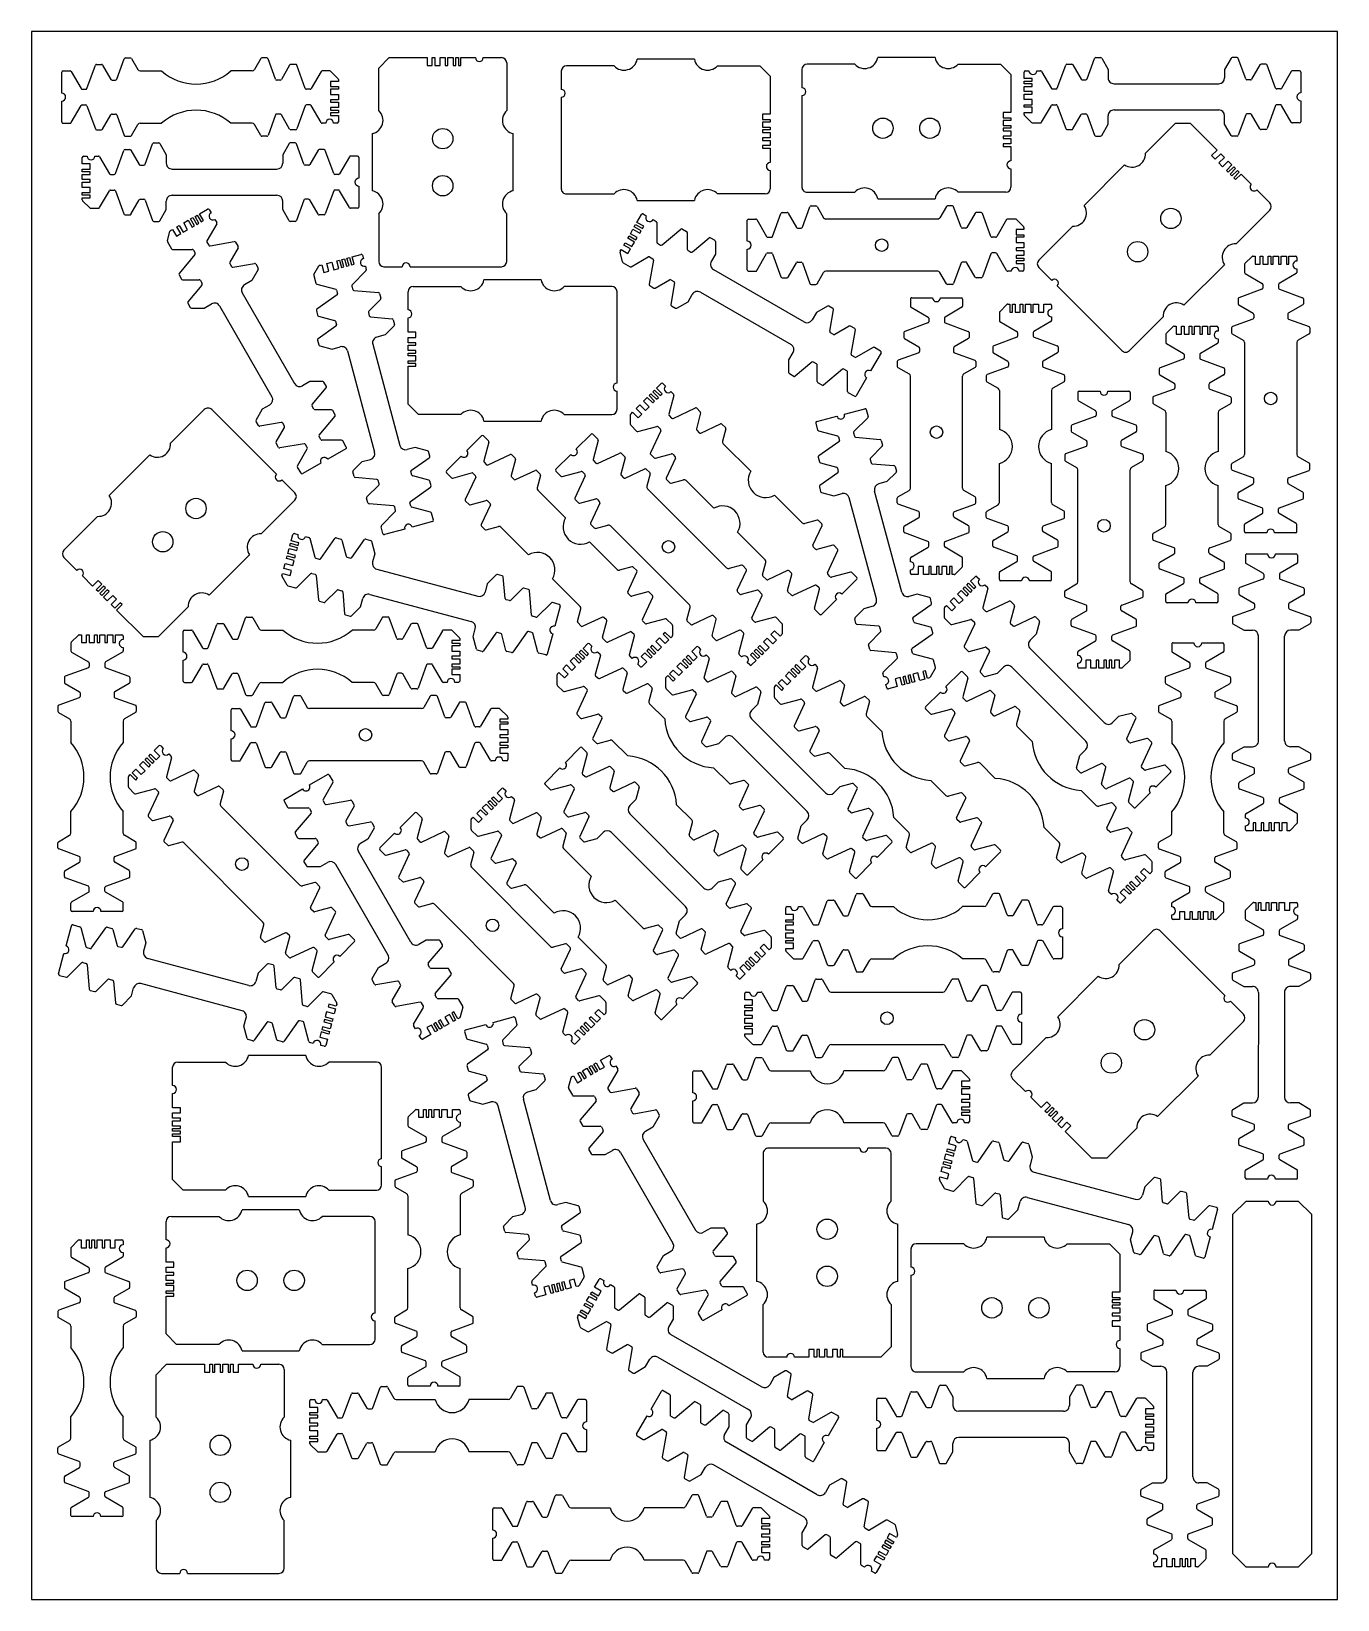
# Model space of a CAD drawing. Header units: millimetres. Extents: x 0 to 500, y 0 to 600.
import ezdxf

# ---------------------------------------------------------------- set-up
doc = ezdxf.new("R2010")
doc.units = ezdxf.units.MM
for name, color, linetype in [('Q3_NORMAL', 3, 'Continuous'), ('Q4_MEDIUM', 4, 'Continuous'), ('Q5_HIGH', 5, 'Continuous'), ('SHEET', 7, 'Continuous')]:
    doc.layers.add(name, color=color, linetype=linetype)

# ---------------------------------------------------------------- blocks, each defined once
blk = doc.blocks.new('NT06__090deg__i1')
at = {"layer": 'Q3_NORMAL', "color": 3}
for p, q in [((-10, 49.74), (-10, 46.73)), ((-9.85, 50.09), (-7.15, 52.8)), ((-6.79, 52.94), (-6, 52.94)), ((7, 52.94), (9.5, 52.94)), ((10, 52.44), (10, 51.1)), ((10, 48.1), (10, 46.73)), ((-3, 42.11), (-3, 40.75)), ((3, 42.11), (3, 40.75)), ((-12.5, 36.59), (-12.5, 34.73)), ((-3.33, 40.28), (-12.17, 37.06)), ((3.33, 40.28), (12.17, 37.06)), ((12.5, 36.59), (12.5, 34.73)), ((-6.5, 30.69), (-6.5, 29.33)), ((6.5, 30.69), (6.5, 29.33)), ((-15, 25.54), (-15, 23.68)), ((-6.83, 28.86), (-14.67, 26.01)), ((6.83, 28.86), (14.67, 26.01)), ((15, 25.54), (15, 23.68)), ((-15, -28.54), (-15, -26.68)), ((-6.83, -31.86), (-14.67, -29.01)), ((6.83, -31.86), (14.67, -29.01)), ((15, -28.54), (15, -26.68)), ((-6.5, -33.69), (-6.5, -32.33)), ((6.5, -33.69), (6.5, -32.33)), ((-12.5, -39.59), (-12.5, -37.73)), ((-3.33, -43.28), (-12.17, -40.06)), ((3.33, -43.28), (12.17, -40.06)), ((12.5, -39.59), (12.5, -37.73)), ((-3, -45.11), (-3, -43.75)), ((3, -45.11), (3, -43.75)), ((-10, -52.44), (-10, -49.73)), ((-1.5, -52.94), (-9.5, -52.94)), ((9.5, -52.94), (1.5, -52.94)), ((10, -52.44), (10, -49.73))]:
    blk.add_line(p, q, dxfattribs=at)
for centre, radius, start, end in [((-9.5, 49.74), 0.5, 135, 180), ((-6.79, 52.44), 0.5, 90, 135), ((10, 49.6), 1.5, 90, 270), ((9.5, 52.44), 0.5, 0, 90), ((-9.5, 46.73), 0.5, 180, 240), ((-3.5, 42.11), 0.5, 0, 60), ((3.5, 42.11), 0.5, 120, 180), ((9.5, 46.73), 0.5, 300, 0), ((-12, 36.59), 0.5, 110, 180), ((-3.5, 40.75), 0.5, 290, 0), ((3.5, 40.75), 0.5, 180, 250), ((12, 36.59), 0.5, 0, 70), ((-12, 34.73), 0.5, 180, 240), ((-7, 30.69), 0.5, 0, 60), ((7, 30.69), 0.5, 120, 180), ((12, 34.73), 0.5, 300, 0), ((-14.5, 25.54), 0.5, 110, 180), ((-7, 29.33), 0.5, 290, 0), ((7, 29.33), 0.5, 180, 250), ((14.5, 25.54), 0.5, 0, 70), ((-14.5, 23.68), 0.5, 180, 240), ((14.5, 23.68), 0.5, 300, 0), ((-14.5, -26.68), 0.5, 120, 180), ((-14.5, -28.54), 0.5, 180, 250), ((14.5, -28.54), 0.5, 290, 0), ((14.5, -26.68), 0.5, 0, 60), ((-7, -32.33), 0.5, 0, 70), ((-7, -33.69), 0.5, 300, 0), ((7, -32.33), 0.5, 110, 180), ((7, -33.69), 0.5, 180, 240), ((-12, -37.73), 0.5, 120, 180), ((-12, -39.59), 0.5, 180, 250), ((12, -39.59), 0.5, 290, 0), ((12, -37.73), 0.5, 0, 60), ((-3.5, -43.75), 0.5, 0, 70), ((-3.5, -45.11), 0.5, 300, 0), ((3.5, -43.75), 0.5, 110, 180), ((3.5, -45.11), 0.5, 180, 240), ((-9.5, -49.73), 0.5, 120, 180), ((-9.5, -52.44), 0.5, 180, 270), ((0, -52.94), 1.5, 0, 180), ((9.5, -52.44), 0.5, 270, 0), ((9.5, -49.73), 0.5, 0, 60)]:
    blk.add_arc(centre, radius, start, end, dxfattribs=at)
at = {"layer": 'Q4_MEDIUM', "color": 4}
for p, q in [((-9.75, 46.3), (-3.25, 42.55)), ((9.75, 46.3), (3.25, 42.55)), ((-12.25, 34.3), (-6.75, 31.12)), ((12.25, 34.3), (6.75, 31.12)), ((-14.75, 23.24), (-10.5, 20.79)), ((-10, 19.92), (-10, 4.96)), ((10, 19.92), (10, 4.96)), ((14.75, 23.24), (10.5, 20.79)), ((-10, -22.92), (-10, -7.95)), ((10, -22.92), (10, -7.95)), ((-14.75, -26.24), (-10.5, -23.79)), ((14.75, -26.24), (10.5, -23.79)), ((-12.25, -37.3), (-6.75, -34.12)), ((12.25, -37.3), (6.75, -34.12)), ((-9.75, -49.3), (-3.25, -45.55)), ((9.75, -49.3), (3.25, -45.55))]:
    blk.add_line(p, q, dxfattribs=at)
for centre, start, end in [((-11, 19.92), 0, 60), ((11, 19.92), 120, 180), ((-11, -22.92), 300, 0), ((11, -22.92), 180, 240)]:
    blk.add_arc(centre, 1, start, end, dxfattribs=at)
at = {"layer": 'Q5_HIGH', "color": 5}
for p, q in [((-6, 52.94), (-6, 49.94)), ((-6, 49.94), (-4, 49.94)), ((-4, 49.94), (-4, 52.94)), ((-4, 52.94), (-3, 52.94)), ((-3, 52.94), (-3, 49.94)), ((-3, 49.94), (-2, 49.94)), ((-2, 49.94), (-2, 52.94)), ((-2, 52.94), (0, 52.94)), ((0, 52.94), (0, 49.94)), ((0, 49.94), (1, 49.94)), ((1, 49.94), (1, 52.94)), ((1, 52.94), (3, 52.94)), ((3, 52.94), (3, 49.94)), ((3, 49.94), (4, 49.94)), ((4, 49.94), (4, 52.94)), ((4, 52.94), (5, 52.94)), ((5, 52.94), (5, 49.94)), ((5, 49.94), (7, 49.94)), ((7, 49.94), (7, 52.94))]:
    blk.add_line(p, q, dxfattribs=at)
for centre, start, end in [((-11.67, -1.5), 284.47751, 75.52249), ((11.67, -1.5), 104.47751, 255.52249)]:
    blk.add_arc(centre, 6.67, start, end, dxfattribs=at)
blk = doc.blocks.new('MNAK_RECT_HOLE__090deg__i1')
at = {"layer": 'Q3_NORMAL', "color": 3}
for p, q in [((-24.5, 36), (-20.5, 40)), ((-24.5, 19.78), (-24.5, 36)), ((-20.5, 40), (-6, 40)), ((7, 40), (12.5, 40)), ((15.5, 40), (22.5, 40)), ((24.5, 38), (24.5, 19.78)), ((-27, 10.95), (-27, -10.95)), ((27, -10.95), (27, 10.95)), ((-24.5, -19.78), (-24.5, -38)), ((24.5, -38), (24.5, -19.78)), ((-22.5, -40), (-15.5, -40)), ((-12.5, -40), (22.5, -40))]:
    blk.add_line(p, q, dxfattribs=at)
for centre, radius, start, end in [((14, 40), 1.5, 180, 0), ((22.5, 38), 2, 0, 90), ((-28, 16), 5.15, 281.19652, 47.1867), ((28, 16), 5.15, 132.8133, 258.80348), ((-28, -16), 5.15, 312.8133, 78.80348), ((28, -16), 5.15, 101.19652, 227.1867), ((-22.5, -38), 2, 180, 270), ((-14, -40), 1.5, 0, 180), ((22.5, -38), 2, 270, 0)]:
    blk.add_arc(centre, radius, start, end, dxfattribs=at)
at = {"layer": 'Q5_HIGH', "color": 5}
for p, q in [((-6, 40), (-6, 37)), ((-6, 37), (-4, 37)), ((-4, 37), (-4, 40)), ((-4, 40), (-3, 40)), ((-3, 40), (-3, 37)), ((-3, 37), (-2, 37)), ((-2, 37), (-2, 40)), ((-2, 40), (0, 40)), ((0, 40), (0, 37)), ((0, 37), (1, 37)), ((1, 37), (1, 40)), ((1, 40), (3, 40)), ((3, 40), (3, 37)), ((3, 37), (4, 37)), ((4, 37), (4, 40)), ((4, 40), (5, 40)), ((5, 40), (5, 37)), ((5, 37), (7, 37)), ((7, 37), (7, 40))]:
    blk.add_line(p, q, dxfattribs=at)
for centre in [(0, 9), (0, -9)]:
    blk.add_circle(centre, 3.9, dxfattribs=at)
blk = doc.blocks.new('UT40__060deg__i1')
at = {"layer": 'Q3_NORMAL', "color": 3}
for p, q in [((-10, 49.74), (-10, 46.73)), ((-9.85, 50.09), (-7.15, 52.8)), ((-6.79, 52.94), (-6, 52.94)), ((6, 52.94), (9.5, 52.94)), ((10, 52.44), (10, 51.1)), ((10, 48.1), (10, 46.73)), ((-3, 42.11), (-3, 40.75)), ((3, 42.11), (3, 40.75)), ((-12.5, 36.59), (-12.5, 34.73)), ((-3.33, 40.28), (-12.17, 37.06)), ((3.33, 40.28), (12.17, 37.06)), ((12.5, 36.59), (12.5, 34.73)), ((-6.5, 30.69), (-6.5, 29.33)), ((6.5, 30.69), (6.5, 29.33)), ((-15, 25.54), (-15, 23.68)), ((-6.83, 28.86), (-14.67, 26.01)), ((6.83, 28.86), (14.67, 26.01)), ((15, 25.54), (15, 23.68)), ((-15, -28.54), (-15, -26.68)), ((-6.83, -31.86), (-14.67, -29.01)), ((6.83, -31.86), (14.67, -29.01)), ((15, -28.54), (15, -26.68)), ((-6.5, -33.69), (-6.5, -32.33)), ((6.5, -33.69), (6.5, -32.33)), ((-12.5, -39.59), (-12.5, -37.73)), ((-3.33, -43.28), (-12.17, -40.06)), ((3.33, -43.28), (12.17, -40.06)), ((12.5, -39.59), (12.5, -37.73)), ((-3, -45.11), (-3, -43.75)), ((3, -45.11), (3, -43.75)), ((-10, -52.44), (-10, -49.73)), ((-1.5, -52.94), (-9.5, -52.94)), ((9.5, -52.94), (1.5, -52.94)), ((10, -52.44), (10, -49.73))]:
    blk.add_line(p, q, dxfattribs=at)
for centre, radius, start, end in [((-9.5, 49.74), 0.5, 135, 180), ((-6.79, 52.44), 0.5, 90, 135), ((10, 49.6), 1.5, 90, 270), ((9.5, 52.44), 0.5, 0, 90), ((-9.5, 46.73), 0.5, 180, 240), ((-3.5, 42.11), 0.5, 0, 60), ((3.5, 42.11), 0.5, 120, 180), ((9.5, 46.73), 0.5, 300, 0), ((-12, 36.59), 0.5, 110, 180), ((-3.5, 40.75), 0.5, 290, 0), ((3.5, 40.75), 0.5, 180, 250), ((12, 36.59), 0.5, 0, 70), ((-12, 34.73), 0.5, 180, 240), ((-7, 30.69), 0.5, 0, 60), ((7, 30.69), 0.5, 120, 180), ((12, 34.73), 0.5, 300, 0), ((-14.5, 25.54), 0.5, 110, 180), ((-7, 29.33), 0.5, 290, 0), ((7, 29.33), 0.5, 180, 250), ((14.5, 25.54), 0.5, 0, 70), ((-14.5, 23.68), 0.5, 180, 240), ((14.5, 23.68), 0.5, 300, 0), ((-14.5, -26.68), 0.5, 120, 180), ((-14.5, -28.54), 0.5, 180, 250), ((14.5, -28.54), 0.5, 290, 0), ((14.5, -26.68), 0.5, 0, 60), ((-7, -32.33), 0.5, 0, 70), ((-7, -33.69), 0.5, 300, 0), ((7, -32.33), 0.5, 110, 180), ((7, -33.69), 0.5, 180, 240), ((-12, -37.73), 0.5, 120, 180), ((-12, -39.59), 0.5, 180, 250), ((12, -39.59), 0.5, 290, 0), ((12, -37.73), 0.5, 0, 60), ((-3.5, -43.75), 0.5, 0, 70), ((-3.5, -45.11), 0.5, 300, 0), ((3.5, -43.75), 0.5, 110, 180), ((3.5, -45.11), 0.5, 180, 240), ((-9.5, -49.73), 0.5, 120, 180), ((-9.5, -52.44), 0.5, 180, 270), ((0, -52.94), 1.5, 0, 180), ((9.5, -52.44), 0.5, 270, 0), ((9.5, -49.73), 0.5, 0, 60)]:
    blk.add_arc(centre, radius, start, end, dxfattribs=at)
at = {"layer": 'Q4_MEDIUM', "color": 4}
for p, q in [((-9.75, 46.3), (-3.25, 42.55)), ((9.75, 46.3), (3.25, 42.55)), ((-12.25, 34.3), (-6.75, 31.13)), ((12.25, 34.3), (6.75, 31.13)), ((-14.75, 23.24), (-10.5, 20.79)), ((-10.5, 20.79), (-7.25, 20.79)), ((10.5, 20.79), (7.25, 20.79)), ((14.75, 23.24), (10.5, 20.79)), ((-14.75, -26.24), (-10.5, -23.79)), ((-10.5, -23.79), (-7.26, -23.79)), ((10.5, -23.79), (7.26, -23.79)), ((14.75, -26.24), (10.5, -23.79)), ((-12.25, -37.3), (-6.75, -34.12)), ((12.25, -37.3), (6.75, -34.12)), ((-9.75, -49.3), (-3.25, -45.55)), ((9.75, -49.3), (3.25, -45.55))]:
    blk.add_line(p, q, dxfattribs=at)
at = {"layer": 'Q5_HIGH', "color": 5}
for p, q in [((-6, 52.94), (-6, 49.94)), ((-6, 49.94), (-4, 49.94)), ((-4, 49.94), (-4, 52.94)), ((-4, 52.94), (-3, 52.94)), ((-3, 52.94), (-3, 49.94)), ((-3, 49.94), (-2, 49.94)), ((-2, 49.94), (-2, 52.94)), ((-2, 52.94), (-1, 52.94)), ((-1, 52.94), (-1, 49.94)), ((-1, 49.94), (0, 49.94)), ((0, 49.94), (0, 52.94)), ((0, 52.94), (2, 52.94)), ((2, 52.94), (2, 49.94)), ((2, 49.94), (3, 49.94)), ((3, 49.94), (3, 52.94)), ((3, 52.94), (4, 52.94)), ((4, 52.94), (4, 49.94)), ((4, 49.94), (6, 49.94)), ((6, 49.94), (6, 52.94)), ((-5, 18.54), (-5.01, -21.54)), ((5, 18.54), (5.01, -21.54))]:
    blk.add_line(p, q, dxfattribs=at)
for centre, start, end in [((-7.25, 18.54), 359.9865, 90), ((7.25, 18.54), 90, 180.0135), ((-7.26, -21.54), 270, 359.9865), ((7.26, -21.54), 180.0135, 270)]:
    blk.add_arc(centre, 2.25, start, end, dxfattribs=at)
blk = doc.blocks.new('NT06__090deg__i2')
at = {"layer": 'Q3_NORMAL', "color": 3}
for p, q in [((-10, 49.74), (-10, 46.73)), ((-9.85, 50.09), (-7.15, 52.8)), ((-6.79, 52.94), (-6, 52.94)), ((7, 52.94), (9.5, 52.94)), ((10, 52.44), (10, 51.1)), ((10, 48.1), (10, 46.73)), ((-3, 42.11), (-3, 40.75)), ((3, 42.11), (3, 40.75)), ((-12.5, 36.59), (-12.5, 34.73)), ((-3.33, 40.28), (-12.17, 37.06)), ((3.33, 40.28), (12.17, 37.06)), ((12.5, 36.59), (12.5, 34.73)), ((-6.5, 30.69), (-6.5, 29.33)), ((6.5, 30.69), (6.5, 29.33)), ((-15, 25.54), (-15, 23.68)), ((-6.83, 28.86), (-14.67, 26.01)), ((6.83, 28.86), (14.67, 26.01)), ((15, 25.54), (15, 23.68)), ((-15, -28.54), (-15, -26.68)), ((-6.83, -31.86), (-14.67, -29.01)), ((6.83, -31.86), (14.67, -29.01)), ((15, -28.54), (15, -26.68)), ((-6.5, -33.69), (-6.5, -32.33)), ((6.5, -33.69), (6.5, -32.33)), ((-12.5, -39.59), (-12.5, -37.73)), ((-3.33, -43.28), (-12.17, -40.06)), ((3.33, -43.28), (12.17, -40.06)), ((12.5, -39.59), (12.5, -37.73)), ((-3, -45.11), (-3, -43.75)), ((3, -45.11), (3, -43.75)), ((-10, -52.44), (-10, -49.73)), ((-1.5, -52.94), (-9.5, -52.94)), ((9.5, -52.94), (1.5, -52.94)), ((10, -52.44), (10, -49.73))]:
    blk.add_line(p, q, dxfattribs=at)
for centre, radius, start, end in [((-9.5, 49.74), 0.5, 135, 180), ((-6.79, 52.44), 0.5, 90, 135), ((10, 49.6), 1.5, 90, 270), ((9.5, 52.44), 0.5, 0, 90), ((-9.5, 46.73), 0.5, 180, 240), ((-3.5, 42.11), 0.5, 0, 60), ((3.5, 42.11), 0.5, 120, 180), ((9.5, 46.73), 0.5, 300, 0), ((-12, 36.59), 0.5, 110, 180), ((-3.5, 40.75), 0.5, 290, 0), ((3.5, 40.75), 0.5, 180, 250), ((12, 36.59), 0.5, 0, 70), ((-12, 34.73), 0.5, 180, 240), ((-7, 30.69), 0.5, 0, 60), ((7, 30.69), 0.5, 120, 180), ((12, 34.73), 0.5, 300, 0), ((-14.5, 25.54), 0.5, 110, 180), ((-7, 29.33), 0.5, 290, 0), ((7, 29.33), 0.5, 180, 250), ((14.5, 25.54), 0.5, 0, 70), ((-14.5, 23.68), 0.5, 180, 240), ((14.5, 23.68), 0.5, 300, 0), ((-14.5, -26.68), 0.5, 120, 180), ((-14.5, -28.54), 0.5, 180, 250), ((14.5, -28.54), 0.5, 290, 0), ((14.5, -26.68), 0.5, 0, 60), ((-7, -32.33), 0.5, 0, 70), ((-7, -33.69), 0.5, 300, 0), ((7, -32.33), 0.5, 110, 180), ((7, -33.69), 0.5, 180, 240), ((-12, -37.73), 0.5, 120, 180), ((-12, -39.59), 0.5, 180, 250), ((12, -39.59), 0.5, 290, 0), ((12, -37.73), 0.5, 0, 60), ((-3.5, -43.75), 0.5, 0, 70), ((-3.5, -45.11), 0.5, 300, 0), ((3.5, -43.75), 0.5, 110, 180), ((3.5, -45.11), 0.5, 180, 240), ((-9.5, -49.73), 0.5, 120, 180), ((-9.5, -52.44), 0.5, 180, 270), ((0, -52.94), 1.5, 0, 180), ((9.5, -52.44), 0.5, 270, 0), ((9.5, -49.73), 0.5, 0, 60)]:
    blk.add_arc(centre, radius, start, end, dxfattribs=at)
at = {"layer": 'Q4_MEDIUM', "color": 4}
for p, q in [((-9.75, 46.3), (-3.25, 42.55)), ((9.75, 46.3), (3.25, 42.55)), ((-12.25, 34.3), (-6.75, 31.12)), ((12.25, 34.3), (6.75, 31.12)), ((-14.75, 23.24), (-10.5, 20.79)), ((-10, 19.92), (-10, 4.96)), ((10, 19.92), (10, 4.96)), ((14.75, 23.24), (10.5, 20.79)), ((-10, -22.92), (-10, -7.95)), ((10, -22.92), (10, -7.95)), ((-14.75, -26.24), (-10.5, -23.79)), ((14.75, -26.24), (10.5, -23.79)), ((-12.25, -37.3), (-6.75, -34.12)), ((12.25, -37.3), (6.75, -34.12)), ((-9.75, -49.3), (-3.25, -45.55)), ((9.75, -49.3), (3.25, -45.55))]:
    blk.add_line(p, q, dxfattribs=at)
for centre, start, end in [((-11, 19.92), 0, 60), ((11, 19.92), 120, 180), ((-11, -22.92), 300, 0), ((11, -22.92), 180, 240)]:
    blk.add_arc(centre, 1, start, end, dxfattribs=at)
at = {"layer": 'Q5_HIGH', "color": 5}
for p, q in [((-6, 52.94), (-6, 49.94)), ((-6, 49.94), (-5, 49.94)), ((-5, 49.94), (-5, 52.94)), ((-5, 52.94), (-4, 52.94)), ((-4, 52.94), (-4, 49.94)), ((-4, 49.94), (-2, 49.94)), ((-2, 49.94), (-2, 52.94)), ((-2, 52.94), (0, 52.94)), ((0, 52.94), (0, 49.94)), ((0, 49.94), (1, 49.94)), ((1, 49.94), (1, 52.94)), ((1, 52.94), (3, 52.94)), ((3, 52.94), (3, 49.94)), ((3, 49.94), (4, 49.94)), ((4, 49.94), (4, 52.94)), ((4, 52.94), (5, 52.94)), ((5, 52.94), (5, 49.94)), ((5, 49.94), (7, 49.94)), ((7, 49.94), (7, 52.94))]:
    blk.add_line(p, q, dxfattribs=at)
for centre, start, end in [((-11.67, -1.5), 284.47751, 75.52249), ((11.67, -1.5), 104.47751, 255.52249)]:
    blk.add_arc(centre, 6.67, start, end, dxfattribs=at)
blk = doc.blocks.new('UT40__090deg__i1')
at = {"layer": 'Q3_NORMAL', "color": 3}
for p, q in [((-10, 49.74), (-10, 46.73)), ((-9.85, 50.09), (-7.15, 52.8)), ((-6.79, 52.94), (-6, 52.94)), ((7, 52.94), (9.5, 52.94)), ((10, 52.44), (10, 51.1)), ((10, 48.1), (10, 46.73)), ((-3, 42.11), (-3, 40.75)), ((3, 42.11), (3, 40.75)), ((-12.5, 36.59), (-12.5, 34.73)), ((-3.33, 40.28), (-12.17, 37.06)), ((3.33, 40.28), (12.17, 37.06)), ((12.5, 36.59), (12.5, 34.73)), ((-6.5, 30.69), (-6.5, 29.33)), ((6.5, 30.69), (6.5, 29.33)), ((-15, 25.54), (-15, 23.68)), ((-6.83, 28.86), (-14.67, 26.01)), ((6.83, 28.86), (14.67, 26.01)), ((15, 25.54), (15, 23.68)), ((-15, -28.54), (-15, -26.68)), ((-6.83, -31.86), (-14.67, -29.01)), ((6.83, -31.86), (14.67, -29.01)), ((15, -28.54), (15, -26.68)), ((-6.5, -33.69), (-6.5, -32.33)), ((6.5, -33.69), (6.5, -32.33)), ((-12.5, -39.59), (-12.5, -37.73)), ((-3.33, -43.28), (-12.17, -40.06)), ((3.33, -43.28), (12.17, -40.06)), ((12.5, -39.59), (12.5, -37.73)), ((-3, -45.11), (-3, -43.75)), ((3, -45.11), (3, -43.75)), ((-10, -52.44), (-10, -49.73)), ((-1.5, -52.94), (-9.5, -52.94)), ((9.5, -52.94), (1.5, -52.94)), ((10, -52.44), (10, -49.73))]:
    blk.add_line(p, q, dxfattribs=at)
for centre, radius, start, end in [((-9.5, 49.74), 0.5, 135, 180), ((-6.79, 52.44), 0.5, 90, 135), ((10, 49.6), 1.5, 90, 270), ((9.5, 52.44), 0.5, 0, 90), ((-9.5, 46.73), 0.5, 180, 240), ((-3.5, 42.11), 0.5, 0, 60), ((3.5, 42.11), 0.5, 120, 180), ((9.5, 46.73), 0.5, 300, 0), ((-12, 36.59), 0.5, 110, 180), ((-3.5, 40.75), 0.5, 290, 0), ((3.5, 40.75), 0.5, 180, 250), ((12, 36.59), 0.5, 0, 70), ((-12, 34.73), 0.5, 180, 240), ((-7, 30.69), 0.5, 0, 60), ((7, 30.69), 0.5, 120, 180), ((12, 34.73), 0.5, 300, 0), ((-14.5, 25.54), 0.5, 110, 180), ((-7, 29.33), 0.5, 290, 0), ((7, 29.33), 0.5, 180, 250), ((14.5, 25.54), 0.5, 0, 70), ((-14.5, 23.68), 0.5, 180, 240), ((14.5, 23.68), 0.5, 300, 0), ((-14.5, -26.68), 0.5, 120, 180), ((-14.5, -28.54), 0.5, 180, 250), ((14.5, -28.54), 0.5, 290, 0), ((14.5, -26.68), 0.5, 0, 60), ((-7, -32.33), 0.5, 0, 70), ((-7, -33.69), 0.5, 300, 0), ((7, -32.33), 0.5, 110, 180), ((7, -33.69), 0.5, 180, 240), ((-12, -37.73), 0.5, 120, 180), ((-12, -39.59), 0.5, 180, 250), ((12, -39.59), 0.5, 290, 0), ((12, -37.73), 0.5, 0, 60), ((-3.5, -43.75), 0.5, 0, 70), ((-3.5, -45.11), 0.5, 300, 0), ((3.5, -43.75), 0.5, 110, 180), ((3.5, -45.11), 0.5, 180, 240), ((-9.5, -49.73), 0.5, 120, 180), ((-9.5, -52.44), 0.5, 180, 270), ((0, -52.94), 1.5, 0, 180), ((9.5, -52.44), 0.5, 270, 0), ((9.5, -49.73), 0.5, 0, 60)]:
    blk.add_arc(centre, radius, start, end, dxfattribs=at)
at = {"layer": 'Q4_MEDIUM', "color": 4}
for p, q in [((-9.75, 46.3), (-3.25, 42.55)), ((9.75, 46.3), (3.25, 42.55)), ((-12.25, 34.3), (-6.75, 31.13)), ((12.25, 34.3), (6.75, 31.13)), ((-14.75, 23.24), (-10.5, 20.79)), ((-10.5, 20.79), (-7.25, 20.79)), ((10.5, 20.79), (7.25, 20.79)), ((14.75, 23.24), (10.5, 20.79)), ((-14.75, -26.24), (-10.5, -23.79)), ((-10.5, -23.79), (-7.26, -23.79)), ((10.5, -23.79), (7.26, -23.79)), ((14.75, -26.24), (10.5, -23.79)), ((-12.25, -37.3), (-6.75, -34.12)), ((12.25, -37.3), (6.75, -34.12)), ((-9.75, -49.3), (-3.25, -45.55)), ((9.75, -49.3), (3.25, -45.55))]:
    blk.add_line(p, q, dxfattribs=at)
at = {"layer": 'Q5_HIGH', "color": 5}
for p, q in [((-6, 52.94), (-6, 49.94)), ((-6, 49.94), (-4, 49.94)), ((-4, 49.94), (-4, 52.94)), ((-4, 52.94), (-3, 52.94)), ((-3, 52.94), (-3, 49.94)), ((-3, 49.94), (-2, 49.94)), ((-2, 49.94), (-2, 52.94)), ((-2, 52.94), (0, 52.94)), ((0, 52.94), (0, 49.94)), ((0, 49.94), (1, 49.94)), ((1, 49.94), (1, 52.94)), ((1, 52.94), (3, 52.94)), ((3, 52.94), (3, 49.94)), ((3, 49.94), (4, 49.94)), ((4, 49.94), (4, 52.94)), ((4, 52.94), (5, 52.94)), ((5, 52.94), (5, 49.94)), ((5, 49.94), (7, 49.94)), ((7, 49.94), (7, 52.94)), ((-5, 18.54), (-5.01, -21.54)), ((5, 18.54), (5.01, -21.54))]:
    blk.add_line(p, q, dxfattribs=at)
for centre, start, end in [((-7.25, 18.54), 359.9865, 90), ((7.25, 18.54), 90, 180.0135), ((-7.26, -21.54), 270, 359.9865), ((7.26, -21.54), 180.0135, 270)]:
    blk.add_arc(centre, 2.25, start, end, dxfattribs=at)
blk = doc.blocks.new('UT40__000deg__i1')
at = {"layer": 'Q3_NORMAL', "color": 3}
for p, q in [((-10, 49.74), (-10, 46.73)), ((-9.85, 50.09), (-7.15, 52.8)), ((-6.79, 52.94), (-6, 52.94)), ((7, 52.94), (9.5, 52.94)), ((10, 52.44), (10, 51.1)), ((10, 48.1), (10, 46.73)), ((-3, 42.11), (-3, 40.75)), ((3, 42.11), (3, 40.75)), ((-12.5, 36.59), (-12.5, 34.73)), ((-3.33, 40.28), (-12.17, 37.06)), ((3.33, 40.28), (12.17, 37.06)), ((12.5, 36.59), (12.5, 34.73)), ((-6.5, 30.69), (-6.5, 29.33)), ((6.5, 30.69), (6.5, 29.33)), ((-15, 25.54), (-15, 23.68)), ((-6.83, 28.86), (-14.67, 26.01)), ((6.83, 28.86), (14.67, 26.01)), ((15, 25.54), (15, 23.68)), ((-15, -28.54), (-15, -26.68)), ((-6.83, -31.86), (-14.67, -29.01)), ((6.83, -31.86), (14.67, -29.01)), ((15, -28.54), (15, -26.68)), ((-6.5, -33.69), (-6.5, -32.33)), ((6.5, -33.69), (6.5, -32.33)), ((-12.5, -39.59), (-12.5, -37.73)), ((-3.33, -43.28), (-12.17, -40.06)), ((3.33, -43.28), (12.17, -40.06)), ((12.5, -39.59), (12.5, -37.73)), ((-3, -45.11), (-3, -43.75)), ((3, -45.11), (3, -43.75)), ((-10, -52.44), (-10, -49.73)), ((-1.5, -52.94), (-9.5, -52.94)), ((9.5, -52.94), (1.5, -52.94)), ((10, -52.44), (10, -49.73))]:
    blk.add_line(p, q, dxfattribs=at)
for centre, radius, start, end in [((-9.5, 49.74), 0.5, 135, 180), ((-6.79, 52.44), 0.5, 90, 135), ((10, 49.6), 1.5, 90, 270), ((9.5, 52.44), 0.5, 0, 90), ((-9.5, 46.73), 0.5, 180, 240), ((-3.5, 42.11), 0.5, 0, 60), ((3.5, 42.11), 0.5, 120, 180), ((9.5, 46.73), 0.5, 300, 0), ((-12, 36.59), 0.5, 110, 180), ((-3.5, 40.75), 0.5, 290, 0), ((3.5, 40.75), 0.5, 180, 250), ((12, 36.59), 0.5, 0, 70), ((-12, 34.73), 0.5, 180, 240), ((-7, 30.69), 0.5, 0, 60), ((7, 30.69), 0.5, 120, 180), ((12, 34.73), 0.5, 300, 0), ((-14.5, 25.54), 0.5, 110, 180), ((-7, 29.33), 0.5, 290, 0), ((7, 29.33), 0.5, 180, 250), ((14.5, 25.54), 0.5, 0, 70), ((-14.5, 23.68), 0.5, 180, 240), ((14.5, 23.68), 0.5, 300, 0), ((-14.5, -26.68), 0.5, 120, 180), ((-14.5, -28.54), 0.5, 180, 250), ((14.5, -28.54), 0.5, 290, 0), ((14.5, -26.68), 0.5, 0, 60), ((-7, -32.33), 0.5, 0, 70), ((-7, -33.69), 0.5, 300, 0), ((7, -32.33), 0.5, 110, 180), ((7, -33.69), 0.5, 180, 240), ((-12, -37.73), 0.5, 120, 180), ((-12, -39.59), 0.5, 180, 250), ((12, -39.59), 0.5, 290, 0), ((12, -37.73), 0.5, 0, 60), ((-3.5, -43.75), 0.5, 0, 70), ((-3.5, -45.11), 0.5, 300, 0), ((3.5, -43.75), 0.5, 110, 180), ((3.5, -45.11), 0.5, 180, 240), ((-9.5, -49.73), 0.5, 120, 180), ((-9.5, -52.44), 0.5, 180, 270), ((0, -52.94), 1.5, 0, 180), ((9.5, -52.44), 0.5, 270, 0), ((9.5, -49.73), 0.5, 0, 60)]:
    blk.add_arc(centre, radius, start, end, dxfattribs=at)
at = {"layer": 'Q4_MEDIUM', "color": 4}
for p, q in [((-9.75, 46.3), (-3.25, 42.55)), ((9.75, 46.3), (3.25, 42.55)), ((-12.25, 34.3), (-6.75, 31.13)), ((12.25, 34.3), (6.75, 31.13)), ((-14.75, 23.24), (-10.5, 20.79)), ((-10.5, 20.79), (-7.25, 20.79)), ((10.5, 20.79), (7.25, 20.79)), ((14.75, 23.24), (10.5, 20.79)), ((-14.75, -26.24), (-10.5, -23.79)), ((-10.5, -23.79), (-7.26, -23.79)), ((10.5, -23.79), (7.26, -23.79)), ((14.75, -26.24), (10.5, -23.79)), ((-12.25, -37.3), (-6.75, -34.12)), ((12.25, -37.3), (6.75, -34.12)), ((-9.75, -49.3), (-3.25, -45.55)), ((9.75, -49.3), (3.25, -45.55))]:
    blk.add_line(p, q, dxfattribs=at)
at = {"layer": 'Q5_HIGH', "color": 5}
for p, q in [((-6, 52.94), (-6, 49.94)), ((-6, 49.94), (-4, 49.94)), ((-4, 49.94), (-4, 52.94)), ((-4, 52.94), (-3, 52.94)), ((-3, 52.94), (-3, 49.94)), ((-3, 49.94), (-2, 49.94)), ((-2, 49.94), (-2, 52.94)), ((-2, 52.94), (-1, 52.94)), ((-1, 52.94), (-1, 49.94)), ((-1, 49.94), (0, 49.94)), ((0, 49.94), (0, 52.94)), ((0, 52.94), (2, 52.94)), ((2, 52.94), (2, 49.94)), ((2, 49.94), (3, 49.94)), ((3, 49.94), (3, 52.94)), ((3, 52.94), (5, 52.94)), ((5, 52.94), (5, 49.94)), ((5, 49.94), (7, 49.94)), ((7, 49.94), (7, 52.94)), ((-5, 18.54), (-5.01, -21.54)), ((5, 18.54), (5.01, -21.54))]:
    blk.add_line(p, q, dxfattribs=at)
for centre, start, end in [((-7.25, 18.54), 359.9865, 90), ((7.25, 18.54), 90, 180.0135), ((-7.26, -21.54), 270, 359.9865), ((7.26, -21.54), 180.0135, 270)]:
    blk.add_arc(centre, 2.25, start, end, dxfattribs=at)
blk = doc.blocks.new('NT20__000deg__i1')
at = {"layer": 'Q3_NORMAL', "color": 3}
for p, q in [((-10, 49.74), (-10, 46.73)), ((-9.85, 50.09), (-7.15, 52.8)), ((-6.79, 52.94), (-6, 52.94)), ((7, 52.94), (9.5, 52.94)), ((10, 52.44), (10, 51.1)), ((10, 48.1), (10, 46.73)), ((-3, 42.11), (-3, 40.75)), ((3, 42.11), (3, 40.75)), ((-12.5, 36.59), (-12.5, 34.73)), ((-3.33, 40.28), (-12.17, 37.06)), ((3.33, 40.28), (12.17, 37.06)), ((12.5, 36.59), (12.5, 34.73)), ((-6.5, 30.69), (-6.5, 29.33)), ((6.5, 30.69), (6.5, 29.33)), ((-15, 25.54), (-15, 23.68)), ((-6.83, 28.86), (-14.67, 26.01)), ((6.83, 28.86), (14.67, 26.01)), ((15, 25.54), (15, 23.68)), ((-15, -28.54), (-15, -26.68)), ((-6.83, -31.86), (-14.67, -29.01)), ((6.83, -31.86), (14.67, -29.01)), ((15, -28.54), (15, -26.68)), ((-6.5, -33.69), (-6.5, -32.33)), ((6.5, -33.69), (6.5, -32.33)), ((-12.5, -39.59), (-12.5, -37.73)), ((-3.33, -43.28), (-12.17, -40.06)), ((3.33, -43.28), (12.17, -40.06)), ((12.5, -39.59), (12.5, -37.73)), ((-3, -45.11), (-3, -43.75)), ((3, -45.11), (3, -43.75)), ((-10, -52.44), (-10, -49.73)), ((-1.5, -52.94), (-9.5, -52.94)), ((9.5, -52.94), (1.5, -52.94)), ((10, -52.44), (10, -49.73))]:
    blk.add_line(p, q, dxfattribs=at)
for centre, radius, start, end in [((-9.5, 49.74), 0.5, 135, 180), ((-6.79, 52.44), 0.5, 90, 135), ((10, 49.6), 1.5, 90, 270), ((9.5, 52.44), 0.5, 0, 90), ((-9.5, 46.73), 0.5, 180, 240), ((-3.5, 42.11), 0.5, 0, 60), ((3.5, 42.11), 0.5, 120, 180), ((9.5, 46.73), 0.5, 300, 0), ((-12, 36.59), 0.5, 110, 180), ((-3.5, 40.75), 0.5, 290, 0), ((3.5, 40.75), 0.5, 180, 250), ((12, 36.59), 0.5, 0, 70), ((-12, 34.73), 0.5, 180, 240), ((-7, 30.69), 0.5, 0, 60), ((7, 30.69), 0.5, 120, 180), ((12, 34.73), 0.5, 300, 0), ((-14.5, 25.54), 0.5, 110, 180), ((-7, 29.33), 0.5, 290, 0), ((7, 29.33), 0.5, 180, 250), ((14.5, 25.54), 0.5, 0, 70), ((-14.5, 23.68), 0.5, 180, 240), ((14.5, 23.68), 0.5, 300, 0), ((-14.5, -26.68), 0.5, 120, 180), ((-14.5, -28.54), 0.5, 180, 250), ((14.5, -28.54), 0.5, 290, 0), ((14.5, -26.68), 0.5, 0, 60), ((-7, -32.33), 0.5, 0, 70), ((-7, -33.69), 0.5, 300, 0), ((7, -32.33), 0.5, 110, 180), ((7, -33.69), 0.5, 180, 240), ((-12, -37.73), 0.5, 120, 180), ((-12, -39.59), 0.5, 180, 250), ((12, -39.59), 0.5, 290, 0), ((12, -37.73), 0.5, 0, 60), ((-3.5, -43.75), 0.5, 0, 70), ((-3.5, -45.11), 0.5, 300, 0), ((3.5, -43.75), 0.5, 110, 180), ((3.5, -45.11), 0.5, 180, 240), ((-9.5, -49.73), 0.5, 120, 180), ((-9.5, -52.44), 0.5, 180, 270), ((0, -52.94), 1.5, 0, 180), ((9.5, -52.44), 0.5, 270, 0), ((9.5, -49.73), 0.5, 0, 60)]:
    blk.add_arc(centre, radius, start, end, dxfattribs=at)
at = {"layer": 'Q4_MEDIUM', "color": 4}
for p, q in [((-9.75, 46.3), (-3.25, 42.55)), ((9.75, 46.3), (3.25, 42.55)), ((-12.25, 34.3), (-6.75, 31.12)), ((12.25, 34.3), (6.75, 31.12)), ((-14.75, 23.24), (-10.5, 20.79)), ((-10, 19.92), (-10, 11.73)), ((10, 19.92), (10, 11.73)), ((14.75, 23.24), (10.5, 20.79)), ((-10, -22.92), (-10, -14.73)), ((10, -22.92), (10, -14.73)), ((-14.75, -26.24), (-10.5, -23.79)), ((14.75, -26.24), (10.5, -23.79)), ((-12.25, -37.3), (-6.75, -34.12)), ((12.25, -37.3), (6.75, -34.12)), ((-9.75, -49.3), (-3.25, -45.55)), ((9.75, -49.3), (3.25, -45.55))]:
    blk.add_line(p, q, dxfattribs=at)
for centre, start, end in [((-11, 19.92), 0, 60), ((11, 19.92), 120, 180), ((-11, -22.92), 300, 0), ((11, -22.92), 180, 240)]:
    blk.add_arc(centre, 1, start, end, dxfattribs=at)
at = {"layer": 'Q5_HIGH', "color": 5}
for p, q in [((-6, 52.94), (-6, 49.94)), ((-6, 49.94), (-4, 49.94)), ((-4, 49.94), (-4, 52.94)), ((-4, 52.94), (-3, 52.94)), ((-3, 52.94), (-3, 49.94)), ((-3, 49.94), (-2, 49.94)), ((-2, 49.94), (-2, 52.94)), ((-2, 52.94), (-1, 52.94)), ((-1, 52.94), (-1, 49.94)), ((-1, 49.94), (0, 49.94)), ((0, 49.94), (0, 52.94)), ((0, 52.94), (2, 52.94)), ((2, 52.94), (2, 49.94)), ((2, 49.94), (3, 49.94)), ((3, 49.94), (3, 52.94)), ((3, 52.94), (5, 52.94)), ((5, 52.94), (5, 49.94)), ((5, 49.94), (7, 49.94)), ((7, 49.94), (7, 52.94))]:
    blk.add_line(p, q, dxfattribs=at)
for centre, start, end in [((-25, -1.5), 318.59038, 41.40962), ((25, -1.5), 138.59038, 221.40962)]:
    blk.add_arc(centre, 20, start, end, dxfattribs=at)
blk = doc.blocks.new('LASER__000deg__n0')
at = {"layer": 'Q3_NORMAL', "color": 3}
for p, q in [((-15, 65), (-10, 70)), ((-10, 70), (-1.5, 70)), ((1.5, 70), (10, 70)), ((10, 70), (15, 65)), ((-15, -65), (-15, 65)), ((15, 65), (15, -65)), ((-10, -70), (-15, -65)), ((15, -65), (10, -70)), ((-1.5, -70), (-10, -70)), ((10, -70), (1.5, -70))]:
    blk.add_line(p, q, dxfattribs=at)
for centre, start, end in [((0, 70), 180, 0), ((0, -70), 0, 180)]:
    blk.add_arc(centre, 1.5, start, end, dxfattribs=at)
blk = doc.blocks.new('UT40__060deg__i2')
at = {"layer": 'Q3_NORMAL', "color": 3}
for p, q in [((-10, 49.74), (-10, 46.73)), ((-9.85, 50.09), (-7.15, 52.8)), ((-6.79, 52.94), (-6, 52.94)), ((6, 52.94), (9.5, 52.94)), ((10, 52.44), (10, 51.1)), ((10, 48.1), (10, 46.73)), ((-3, 42.11), (-3, 40.75)), ((3, 42.11), (3, 40.75)), ((-12.5, 36.59), (-12.5, 34.73)), ((-3.33, 40.28), (-12.17, 37.06)), ((3.33, 40.28), (12.17, 37.06)), ((12.5, 36.59), (12.5, 34.73)), ((-6.5, 30.69), (-6.5, 29.33)), ((6.5, 30.69), (6.5, 29.33)), ((-15, 25.54), (-15, 23.68)), ((-6.83, 28.86), (-14.67, 26.01)), ((6.83, 28.86), (14.67, 26.01)), ((15, 25.54), (15, 23.68)), ((-15, -28.54), (-15, -26.68)), ((-6.83, -31.86), (-14.67, -29.01)), ((6.83, -31.86), (14.67, -29.01)), ((15, -28.54), (15, -26.68)), ((-6.5, -33.69), (-6.5, -32.33)), ((6.5, -33.69), (6.5, -32.33)), ((-12.5, -39.59), (-12.5, -37.73)), ((-3.33, -43.28), (-12.17, -40.06)), ((3.33, -43.28), (12.17, -40.06)), ((12.5, -39.59), (12.5, -37.73)), ((-3, -45.11), (-3, -43.75)), ((3, -45.11), (3, -43.75)), ((-10, -52.44), (-10, -49.73)), ((-1.5, -52.94), (-9.5, -52.94)), ((9.5, -52.94), (1.5, -52.94)), ((10, -52.44), (10, -49.73))]:
    blk.add_line(p, q, dxfattribs=at)
for centre, radius, start, end in [((-9.5, 49.74), 0.5, 135, 180), ((-6.79, 52.44), 0.5, 90, 135), ((10, 49.6), 1.5, 90, 270), ((9.5, 52.44), 0.5, 0, 90), ((-9.5, 46.73), 0.5, 180, 240), ((-3.5, 42.11), 0.5, 0, 60), ((3.5, 42.11), 0.5, 120, 180), ((9.5, 46.73), 0.5, 300, 0), ((-12, 36.59), 0.5, 110, 180), ((-3.5, 40.75), 0.5, 290, 0), ((3.5, 40.75), 0.5, 180, 250), ((12, 36.59), 0.5, 0, 70), ((-12, 34.73), 0.5, 180, 240), ((-7, 30.69), 0.5, 0, 60), ((7, 30.69), 0.5, 120, 180), ((12, 34.73), 0.5, 300, 0), ((-14.5, 25.54), 0.5, 110, 180), ((-7, 29.33), 0.5, 290, 0), ((7, 29.33), 0.5, 180, 250), ((14.5, 25.54), 0.5, 0, 70), ((-14.5, 23.68), 0.5, 180, 240), ((14.5, 23.68), 0.5, 300, 0), ((-14.5, -26.68), 0.5, 120, 180), ((-14.5, -28.54), 0.5, 180, 250), ((14.5, -28.54), 0.5, 290, 0), ((14.5, -26.68), 0.5, 0, 60), ((-7, -32.33), 0.5, 0, 70), ((-7, -33.69), 0.5, 300, 0), ((7, -32.33), 0.5, 110, 180), ((7, -33.69), 0.5, 180, 240), ((-12, -37.73), 0.5, 120, 180), ((-12, -39.59), 0.5, 180, 250), ((12, -39.59), 0.5, 290, 0), ((12, -37.73), 0.5, 0, 60), ((-3.5, -43.75), 0.5, 0, 70), ((-3.5, -45.11), 0.5, 300, 0), ((3.5, -43.75), 0.5, 110, 180), ((3.5, -45.11), 0.5, 180, 240), ((-9.5, -49.73), 0.5, 120, 180), ((-9.5, -52.44), 0.5, 180, 270), ((0, -52.94), 1.5, 0, 180), ((9.5, -52.44), 0.5, 270, 0), ((9.5, -49.73), 0.5, 0, 60)]:
    blk.add_arc(centre, radius, start, end, dxfattribs=at)
at = {"layer": 'Q4_MEDIUM', "color": 4}
for p, q in [((-9.75, 46.3), (-3.25, 42.55)), ((9.75, 46.3), (3.25, 42.55)), ((-12.25, 34.3), (-6.75, 31.13)), ((12.25, 34.3), (6.75, 31.13)), ((-14.75, 23.24), (-10.5, 20.79)), ((-10.5, 20.79), (-7.25, 20.79)), ((10.5, 20.79), (7.25, 20.79)), ((14.75, 23.24), (10.5, 20.79)), ((-14.75, -26.24), (-10.5, -23.79)), ((-10.5, -23.79), (-7.26, -23.79)), ((10.5, -23.79), (7.26, -23.79)), ((14.75, -26.24), (10.5, -23.79)), ((-12.25, -37.3), (-6.75, -34.12)), ((12.25, -37.3), (6.75, -34.12)), ((-9.75, -49.3), (-3.25, -45.55)), ((9.75, -49.3), (3.25, -45.55))]:
    blk.add_line(p, q, dxfattribs=at)
at = {"layer": 'Q5_HIGH', "color": 5}
for p, q in [((-6, 52.94), (-6, 49.94)), ((-6, 49.94), (-5, 49.94)), ((-5, 49.94), (-5, 52.94)), ((-5, 52.94), (-4, 52.94)), ((-4, 52.94), (-4, 49.94)), ((-4, 49.94), (-2, 49.94)), ((-2, 49.94), (-2, 52.94)), ((-2, 52.94), (-1, 52.94)), ((-1, 52.94), (-1, 49.94)), ((-1, 49.94), (0, 49.94)), ((0, 49.94), (0, 52.94)), ((0, 52.94), (2, 52.94)), ((2, 52.94), (2, 49.94)), ((2, 49.94), (3, 49.94)), ((3, 49.94), (3, 52.94)), ((3, 52.94), (4, 52.94)), ((4, 52.94), (4, 49.94)), ((4, 49.94), (6, 49.94)), ((6, 49.94), (6, 52.94)), ((-5, 18.54), (-5.01, -21.54)), ((5, 18.54), (5.01, -21.54))]:
    blk.add_line(p, q, dxfattribs=at)
for centre, start, end in [((-7.25, 18.54), 359.9865, 90), ((7.25, 18.54), 90, 180.0135), ((-7.26, -21.54), 270, 359.9865), ((7.26, -21.54), 180.0135, 270)]:
    blk.add_arc(centre, 2.25, start, end, dxfattribs=at)
blk = doc.blocks.new('MNAK_RECT_HOLE__000deg__i1')
at = {"layer": 'Q3_NORMAL', "color": 3}
for p, q in [((-24.5, 36), (-20.5, 40)), ((-24.5, 19.78), (-24.5, 36)), ((-20.5, 40), (-6, 40)), ((7, 40), (12.5, 40)), ((15.5, 40), (22.5, 40)), ((24.5, 38), (24.5, 19.78)), ((-27, 10.95), (-27, -10.95)), ((27, -10.95), (27, 10.95)), ((-24.5, -19.78), (-24.5, -38)), ((24.5, -38), (24.5, -19.78)), ((-22.5, -40), (-15.5, -40)), ((-12.5, -40), (22.5, -40))]:
    blk.add_line(p, q, dxfattribs=at)
for centre, radius, start, end in [((14, 40), 1.5, 180, 0), ((22.5, 38), 2, 0, 90), ((-28, 16), 5.15, 281.19652, 47.1867), ((28, 16), 5.15, 132.8133, 258.80348), ((-28, -16), 5.15, 312.8133, 78.80348), ((28, -16), 5.15, 101.19652, 227.1867), ((-22.5, -38), 2, 180, 270), ((-14, -40), 1.5, 0, 180), ((22.5, -38), 2, 270, 0)]:
    blk.add_arc(centre, radius, start, end, dxfattribs=at)
at = {"layer": 'Q5_HIGH', "color": 5}
for p, q in [((-6, 40), (-6, 37)), ((-6, 37), (-4, 37)), ((-4, 37), (-4, 40)), ((-4, 40), (-3, 40)), ((-3, 40), (-3, 37)), ((-3, 37), (-2, 37)), ((-2, 37), (-2, 40)), ((-2, 40), (-1, 40)), ((-1, 40), (-1, 37)), ((-1, 37), (0, 37)), ((0, 37), (0, 40)), ((0, 40), (2, 40)), ((2, 40), (2, 37)), ((2, 37), (3, 37)), ((3, 37), (3, 40)), ((3, 40), (5, 40)), ((5, 40), (5, 37)), ((5, 37), (7, 37)), ((7, 37), (7, 40))]:
    blk.add_line(p, q, dxfattribs=at)
for centre in [(0, 9), (0, -9)]:
    blk.add_circle(centre, 3.9, dxfattribs=at)
blk = doc.blocks.new('MNAK_RECT_HOLE__000deg__i2')
at = {"layer": 'Q3_NORMAL', "color": 3}
for p, q in [((-24.5, 36), (-20.5, 40)), ((-24.5, 19.78), (-24.5, 36)), ((-20.5, 40), (-6, 40)), ((7, 40), (12.5, 40)), ((15.5, 40), (22.5, 40)), ((24.5, 38), (24.5, 19.78)), ((-27, 10.95), (-27, -10.95)), ((27, -10.95), (27, 10.95)), ((-24.5, -19.78), (-24.5, -38)), ((24.5, -38), (24.5, -19.78)), ((-22.5, -40), (-15.5, -40)), ((-12.5, -40), (22.5, -40))]:
    blk.add_line(p, q, dxfattribs=at)
for centre, radius, start, end in [((14, 40), 1.5, 180, 0), ((22.5, 38), 2, 0, 90), ((-28, 16), 5.15, 281.19652, 47.1867), ((28, 16), 5.15, 132.8133, 258.80348), ((-28, -16), 5.15, 312.8133, 78.80348), ((28, -16), 5.15, 101.19652, 227.1867), ((-22.5, -38), 2, 180, 270), ((-14, -40), 1.5, 0, 180), ((22.5, -38), 2, 270, 0)]:
    blk.add_arc(centre, radius, start, end, dxfattribs=at)
at = {"layer": 'Q5_HIGH', "color": 5}
for p, q in [((-6, 40), (-6, 37)), ((-6, 37), (-5, 37)), ((-5, 37), (-5, 40)), ((-5, 40), (-4, 40)), ((-4, 40), (-4, 37)), ((-4, 37), (-2, 37)), ((-2, 37), (-2, 40)), ((-2, 40), (-1, 40)), ((-1, 40), (-1, 37)), ((-1, 37), (0, 37)), ((0, 37), (0, 40)), ((0, 40), (2, 40)), ((2, 40), (2, 37)), ((2, 37), (3, 37)), ((3, 37), (3, 40)), ((3, 40), (5, 40)), ((5, 40), (5, 37)), ((5, 37), (7, 37)), ((7, 37), (7, 40))]:
    blk.add_line(p, q, dxfattribs=at)
for centre in [(0, 9), (0, -9)]:
    blk.add_circle(centre, 3.9, dxfattribs=at)
blk = doc.blocks.new('NT06__000deg__i1')
at = {"layer": 'Q3_NORMAL', "color": 3}
for p, q in [((-10, 49.74), (-10, 46.73)), ((-9.85, 50.09), (-7.15, 52.8)), ((-6.79, 52.94), (-6, 52.94)), ((7, 52.94), (9.5, 52.94)), ((10, 52.44), (10, 51.1)), ((10, 48.1), (10, 46.73)), ((-3, 42.11), (-3, 40.75)), ((3, 42.11), (3, 40.75)), ((-12.5, 36.59), (-12.5, 34.73)), ((-3.33, 40.28), (-12.17, 37.06)), ((3.33, 40.28), (12.17, 37.06)), ((12.5, 36.59), (12.5, 34.73)), ((-6.5, 30.69), (-6.5, 29.33)), ((6.5, 30.69), (6.5, 29.33)), ((-15, 25.54), (-15, 23.68)), ((-6.83, 28.86), (-14.67, 26.01)), ((6.83, 28.86), (14.67, 26.01)), ((15, 25.54), (15, 23.68)), ((-15, -28.54), (-15, -26.68)), ((-6.83, -31.86), (-14.67, -29.01)), ((6.83, -31.86), (14.67, -29.01)), ((15, -28.54), (15, -26.68)), ((-6.5, -33.69), (-6.5, -32.33)), ((6.5, -33.69), (6.5, -32.33)), ((-12.5, -39.59), (-12.5, -37.73)), ((-3.33, -43.28), (-12.17, -40.06)), ((3.33, -43.28), (12.17, -40.06)), ((12.5, -39.59), (12.5, -37.73)), ((-3, -45.11), (-3, -43.75)), ((3, -45.11), (3, -43.75)), ((-10, -52.44), (-10, -49.73)), ((-1.5, -52.94), (-9.5, -52.94)), ((9.5, -52.94), (1.5, -52.94)), ((10, -52.44), (10, -49.73))]:
    blk.add_line(p, q, dxfattribs=at)
for centre, radius, start, end in [((-9.5, 49.74), 0.5, 135, 180), ((-6.79, 52.44), 0.5, 90, 135), ((10, 49.6), 1.5, 90, 270), ((9.5, 52.44), 0.5, 0, 90), ((-9.5, 46.73), 0.5, 180, 240), ((-3.5, 42.11), 0.5, 0, 60), ((3.5, 42.11), 0.5, 120, 180), ((9.5, 46.73), 0.5, 300, 0), ((-12, 36.59), 0.5, 110, 180), ((-3.5, 40.75), 0.5, 290, 0), ((3.5, 40.75), 0.5, 180, 250), ((12, 36.59), 0.5, 0, 70), ((-12, 34.73), 0.5, 180, 240), ((-7, 30.69), 0.5, 0, 60), ((7, 30.69), 0.5, 120, 180), ((12, 34.73), 0.5, 300, 0), ((-14.5, 25.54), 0.5, 110, 180), ((-7, 29.33), 0.5, 290, 0), ((7, 29.33), 0.5, 180, 250), ((14.5, 25.54), 0.5, 0, 70), ((-14.5, 23.68), 0.5, 180, 240), ((14.5, 23.68), 0.5, 300, 0), ((-14.5, -26.68), 0.5, 120, 180), ((-14.5, -28.54), 0.5, 180, 250), ((14.5, -28.54), 0.5, 290, 0), ((14.5, -26.68), 0.5, 0, 60), ((-7, -32.33), 0.5, 0, 70), ((-7, -33.69), 0.5, 300, 0), ((7, -32.33), 0.5, 110, 180), ((7, -33.69), 0.5, 180, 240), ((-12, -37.73), 0.5, 120, 180), ((-12, -39.59), 0.5, 180, 250), ((12, -39.59), 0.5, 290, 0), ((12, -37.73), 0.5, 0, 60), ((-3.5, -43.75), 0.5, 0, 70), ((-3.5, -45.11), 0.5, 300, 0), ((3.5, -43.75), 0.5, 110, 180), ((3.5, -45.11), 0.5, 180, 240), ((-9.5, -49.73), 0.5, 120, 180), ((-9.5, -52.44), 0.5, 180, 270), ((0, -52.94), 1.5, 0, 180), ((9.5, -52.44), 0.5, 270, 0), ((9.5, -49.73), 0.5, 0, 60)]:
    blk.add_arc(centre, radius, start, end, dxfattribs=at)
at = {"layer": 'Q4_MEDIUM', "color": 4}
for p, q in [((-9.75, 46.3), (-3.25, 42.55)), ((9.75, 46.3), (3.25, 42.55)), ((-12.25, 34.3), (-6.75, 31.12)), ((12.25, 34.3), (6.75, 31.12)), ((-14.75, 23.24), (-10.5, 20.79)), ((-10, 19.92), (-10, 4.96)), ((10, 19.92), (10, 4.96)), ((14.75, 23.24), (10.5, 20.79)), ((-10, -22.92), (-10, -7.95)), ((10, -22.92), (10, -7.95)), ((-14.75, -26.24), (-10.5, -23.79)), ((14.75, -26.24), (10.5, -23.79)), ((-12.25, -37.3), (-6.75, -34.12)), ((12.25, -37.3), (6.75, -34.12)), ((-9.75, -49.3), (-3.25, -45.55)), ((9.75, -49.3), (3.25, -45.55))]:
    blk.add_line(p, q, dxfattribs=at)
for centre, start, end in [((-11, 19.92), 0, 60), ((11, 19.92), 120, 180), ((-11, -22.92), 300, 0), ((11, -22.92), 180, 240)]:
    blk.add_arc(centre, 1, start, end, dxfattribs=at)
at = {"layer": 'Q5_HIGH', "color": 5}
for p, q in [((-6, 52.94), (-6, 49.94)), ((-6, 49.94), (-4, 49.94)), ((-4, 49.94), (-4, 52.94)), ((-4, 52.94), (-3, 52.94)), ((-3, 52.94), (-3, 49.94)), ((-3, 49.94), (-2, 49.94)), ((-2, 49.94), (-2, 52.94)), ((-2, 52.94), (-1, 52.94)), ((-1, 52.94), (-1, 49.94)), ((-1, 49.94), (0, 49.94)), ((0, 49.94), (0, 52.94)), ((0, 52.94), (2, 52.94)), ((2, 52.94), (2, 49.94)), ((2, 49.94), (3, 49.94)), ((3, 49.94), (3, 52.94)), ((3, 52.94), (5, 52.94)), ((5, 52.94), (5, 49.94)), ((5, 49.94), (7, 49.94)), ((7, 49.94), (7, 52.94))]:
    blk.add_line(p, q, dxfattribs=at)
for centre, start, end in [((-11.67, -1.5), 284.47751, 75.52249), ((11.67, -1.5), 104.47751, 255.52249)]:
    blk.add_arc(centre, 6.67, start, end, dxfattribs=at)
blk = doc.blocks.new('MNAK_RECT_HOLE__090deg__i2')
at = {"layer": 'Q3_NORMAL', "color": 3}
for p, q in [((-24.5, 36), (-20.5, 40)), ((-24.5, 19.78), (-24.5, 36)), ((-20.5, 40), (-6, 40)), ((7, 40), (12.5, 40)), ((15.5, 40), (22.5, 40)), ((24.5, 38), (24.5, 19.78)), ((-27, 10.95), (-27, -10.95)), ((27, -10.95), (27, 10.95)), ((-24.5, -19.78), (-24.5, -38)), ((24.5, -38), (24.5, -19.78)), ((-22.5, -40), (-15.5, -40)), ((-12.5, -40), (22.5, -40))]:
    blk.add_line(p, q, dxfattribs=at)
for centre, radius, start, end in [((14, 40), 1.5, 180, 0), ((22.5, 38), 2, 0, 90), ((-28, 16), 5.15, 281.19652, 47.1867), ((28, 16), 5.15, 132.8133, 258.80348), ((-28, -16), 5.15, 312.8133, 78.80348), ((28, -16), 5.15, 101.19652, 227.1867), ((-22.5, -38), 2, 180, 270), ((-14, -40), 1.5, 0, 180), ((22.5, -38), 2, 270, 0)]:
    blk.add_arc(centre, radius, start, end, dxfattribs=at)
at = {"layer": 'Q5_HIGH', "color": 5}
for p, q in [((-6, 40), (-6, 37)), ((-6, 37), (-5, 37)), ((-5, 37), (-5, 40)), ((-5, 40), (-4, 40)), ((-4, 40), (-4, 37)), ((-4, 37), (-2, 37)), ((-2, 37), (-2, 40)), ((-2, 40), (0, 40)), ((0, 40), (0, 37)), ((0, 37), (1, 37)), ((1, 37), (1, 40)), ((1, 40), (3, 40)), ((3, 40), (3, 37)), ((3, 37), (4, 37)), ((4, 37), (4, 40)), ((4, 40), (5, 40)), ((5, 40), (5, 37)), ((5, 37), (7, 37)), ((7, 37), (7, 40))]:
    blk.add_line(p, q, dxfattribs=at)
for centre in [(0, 9), (0, -9)]:
    blk.add_circle(centre, 3.9, dxfattribs=at)
blk = doc.blocks.new('UT40__075deg__i1')
at = {"layer": 'Q3_NORMAL', "color": 3}
for p, q in [((-10, 49.74), (-10, 46.73)), ((-9.85, 50.09), (-7.15, 52.8)), ((-6.79, 52.94), (-6, 52.94)), ((7, 52.94), (9.5, 52.94)), ((10, 52.44), (10, 51.1)), ((10, 48.1), (10, 46.73)), ((-3, 42.11), (-3, 40.75)), ((3, 42.11), (3, 40.75)), ((-12.5, 36.59), (-12.5, 34.73)), ((-3.33, 40.28), (-12.17, 37.06)), ((3.33, 40.28), (12.17, 37.06)), ((12.5, 36.59), (12.5, 34.73)), ((-6.5, 30.69), (-6.5, 29.33)), ((6.5, 30.69), (6.5, 29.33)), ((-15, 25.54), (-15, 23.68)), ((-6.83, 28.86), (-14.67, 26.01)), ((6.83, 28.86), (14.67, 26.01)), ((15, 25.54), (15, 23.68)), ((-15, -28.54), (-15, -26.68)), ((-6.83, -31.86), (-14.67, -29.01)), ((6.83, -31.86), (14.67, -29.01)), ((15, -28.54), (15, -26.68)), ((-6.5, -33.69), (-6.5, -32.33)), ((6.5, -33.69), (6.5, -32.33)), ((-12.5, -39.59), (-12.5, -37.73)), ((-3.33, -43.28), (-12.17, -40.06)), ((3.33, -43.28), (12.17, -40.06)), ((12.5, -39.59), (12.5, -37.73)), ((-3, -45.11), (-3, -43.75)), ((3, -45.11), (3, -43.75)), ((-10, -52.44), (-10, -49.73)), ((-1.5, -52.94), (-9.5, -52.94)), ((9.5, -52.94), (1.5, -52.94)), ((10, -52.44), (10, -49.73))]:
    blk.add_line(p, q, dxfattribs=at)
for centre, radius, start, end in [((-9.5, 49.74), 0.5, 135, 180), ((-6.79, 52.44), 0.5, 90, 135), ((10, 49.6), 1.5, 90, 270), ((9.5, 52.44), 0.5, 0, 90), ((-9.5, 46.73), 0.5, 180, 240), ((-3.5, 42.11), 0.5, 0, 60), ((3.5, 42.11), 0.5, 120, 180), ((9.5, 46.73), 0.5, 300, 0), ((-12, 36.59), 0.5, 110, 180), ((-3.5, 40.75), 0.5, 290, 0), ((3.5, 40.75), 0.5, 180, 250), ((12, 36.59), 0.5, 0, 70), ((-12, 34.73), 0.5, 180, 240), ((-7, 30.69), 0.5, 0, 60), ((7, 30.69), 0.5, 120, 180), ((12, 34.73), 0.5, 300, 0), ((-14.5, 25.54), 0.5, 110, 180), ((-7, 29.33), 0.5, 290, 0), ((7, 29.33), 0.5, 180, 250), ((14.5, 25.54), 0.5, 0, 70), ((-14.5, 23.68), 0.5, 180, 240), ((14.5, 23.68), 0.5, 300, 0), ((-14.5, -26.68), 0.5, 120, 180), ((-14.5, -28.54), 0.5, 180, 250), ((14.5, -28.54), 0.5, 290, 0), ((14.5, -26.68), 0.5, 0, 60), ((-7, -32.33), 0.5, 0, 70), ((-7, -33.69), 0.5, 300, 0), ((7, -32.33), 0.5, 110, 180), ((7, -33.69), 0.5, 180, 240), ((-12, -37.73), 0.5, 120, 180), ((-12, -39.59), 0.5, 180, 250), ((12, -39.59), 0.5, 290, 0), ((12, -37.73), 0.5, 0, 60), ((-3.5, -43.75), 0.5, 0, 70), ((-3.5, -45.11), 0.5, 300, 0), ((3.5, -43.75), 0.5, 110, 180), ((3.5, -45.11), 0.5, 180, 240), ((-9.5, -49.73), 0.5, 120, 180), ((-9.5, -52.44), 0.5, 180, 270), ((0, -52.94), 1.5, 0, 180), ((9.5, -52.44), 0.5, 270, 0), ((9.5, -49.73), 0.5, 0, 60)]:
    blk.add_arc(centre, radius, start, end, dxfattribs=at)
at = {"layer": 'Q4_MEDIUM', "color": 4}
for p, q in [((-9.75, 46.3), (-3.25, 42.55)), ((9.75, 46.3), (3.25, 42.55)), ((-12.25, 34.3), (-6.75, 31.13)), ((12.25, 34.3), (6.75, 31.13)), ((-14.75, 23.24), (-10.5, 20.79)), ((-10.5, 20.79), (-7.25, 20.79)), ((10.5, 20.79), (7.25, 20.79)), ((14.75, 23.24), (10.5, 20.79)), ((-14.75, -26.24), (-10.5, -23.79)), ((-10.5, -23.79), (-7.26, -23.79)), ((10.5, -23.79), (7.26, -23.79)), ((14.75, -26.24), (10.5, -23.79)), ((-12.25, -37.3), (-6.75, -34.12)), ((12.25, -37.3), (6.75, -34.12)), ((-9.75, -49.3), (-3.25, -45.55)), ((9.75, -49.3), (3.25, -45.55))]:
    blk.add_line(p, q, dxfattribs=at)
at = {"layer": 'Q5_HIGH', "color": 5}
for p, q in [((-6, 52.94), (-6, 49.94)), ((-6, 49.94), (-4, 49.94)), ((-4, 49.94), (-4, 52.94)), ((-4, 52.94), (-2, 52.94)), ((-2, 52.94), (-2, 49.94)), ((-2, 49.94), (-1, 49.94)), ((-1, 49.94), (-1, 52.94)), ((-1, 52.94), (0, 52.94)), ((0, 52.94), (0, 49.94)), ((0, 49.94), (1, 49.94)), ((1, 49.94), (1, 52.94)), ((1, 52.94), (3, 52.94)), ((3, 52.94), (3, 49.94)), ((3, 49.94), (4, 49.94)), ((4, 49.94), (4, 52.94)), ((4, 52.94), (5, 52.94)), ((5, 52.94), (5, 49.94)), ((5, 49.94), (7, 49.94)), ((7, 49.94), (7, 52.94)), ((-5, 18.54), (-5.01, -21.54)), ((5, 18.54), (5.01, -21.54))]:
    blk.add_line(p, q, dxfattribs=at)
for centre, start, end in [((-7.25, 18.54), 359.9865, 90), ((7.25, 18.54), 90, 180.0135), ((-7.26, -21.54), 270, 359.9865), ((7.26, -21.54), 180.0135, 270)]:
    blk.add_arc(centre, 2.25, start, end, dxfattribs=at)
blk = doc.blocks.new('UT40__030deg__i1')
at = {"layer": 'Q3_NORMAL', "color": 3}
for p, q in [((-10, 49.74), (-10, 46.73)), ((-9.85, 50.09), (-7.15, 52.8)), ((-6.79, 52.94), (-6, 52.94)), ((6, 52.94), (9.5, 52.94)), ((10, 52.44), (10, 51.1)), ((10, 48.1), (10, 46.73)), ((-3, 42.11), (-3, 40.75)), ((3, 42.11), (3, 40.75)), ((-12.5, 36.59), (-12.5, 34.73)), ((-3.33, 40.28), (-12.17, 37.06)), ((3.33, 40.28), (12.17, 37.06)), ((12.5, 36.59), (12.5, 34.73)), ((-6.5, 30.69), (-6.5, 29.33)), ((6.5, 30.69), (6.5, 29.33)), ((-15, 25.54), (-15, 23.68)), ((-6.83, 28.86), (-14.67, 26.01)), ((6.83, 28.86), (14.67, 26.01)), ((15, 25.54), (15, 23.68)), ((-15, -28.54), (-15, -26.68)), ((-6.83, -31.86), (-14.67, -29.01)), ((6.83, -31.86), (14.67, -29.01)), ((15, -28.54), (15, -26.68)), ((-6.5, -33.69), (-6.5, -32.33)), ((6.5, -33.69), (6.5, -32.33)), ((-12.5, -39.59), (-12.5, -37.73)), ((-3.33, -43.28), (-12.17, -40.06)), ((3.33, -43.28), (12.17, -40.06)), ((12.5, -39.59), (12.5, -37.73)), ((-3, -45.11), (-3, -43.75)), ((3, -45.11), (3, -43.75)), ((-10, -52.44), (-10, -49.73)), ((-1.5, -52.94), (-9.5, -52.94)), ((9.5, -52.94), (1.5, -52.94)), ((10, -52.44), (10, -49.73))]:
    blk.add_line(p, q, dxfattribs=at)
for centre, radius, start, end in [((-9.5, 49.74), 0.5, 135, 180), ((-6.79, 52.44), 0.5, 90, 135), ((10, 49.6), 1.5, 90, 270), ((9.5, 52.44), 0.5, 0, 90), ((-9.5, 46.73), 0.5, 180, 240), ((-3.5, 42.11), 0.5, 0, 60), ((3.5, 42.11), 0.5, 120, 180), ((9.5, 46.73), 0.5, 300, 0), ((-12, 36.59), 0.5, 110, 180), ((-3.5, 40.75), 0.5, 290, 0), ((3.5, 40.75), 0.5, 180, 250), ((12, 36.59), 0.5, 0, 70), ((-12, 34.73), 0.5, 180, 240), ((-7, 30.69), 0.5, 0, 60), ((7, 30.69), 0.5, 120, 180), ((12, 34.73), 0.5, 300, 0), ((-14.5, 25.54), 0.5, 110, 180), ((-7, 29.33), 0.5, 290, 0), ((7, 29.33), 0.5, 180, 250), ((14.5, 25.54), 0.5, 0, 70), ((-14.5, 23.68), 0.5, 180, 240), ((14.5, 23.68), 0.5, 300, 0), ((-14.5, -26.68), 0.5, 120, 180), ((-14.5, -28.54), 0.5, 180, 250), ((14.5, -28.54), 0.5, 290, 0), ((14.5, -26.68), 0.5, 0, 60), ((-7, -32.33), 0.5, 0, 70), ((-7, -33.69), 0.5, 300, 0), ((7, -32.33), 0.5, 110, 180), ((7, -33.69), 0.5, 180, 240), ((-12, -37.73), 0.5, 120, 180), ((-12, -39.59), 0.5, 180, 250), ((12, -39.59), 0.5, 290, 0), ((12, -37.73), 0.5, 0, 60), ((-3.5, -43.75), 0.5, 0, 70), ((-3.5, -45.11), 0.5, 300, 0), ((3.5, -43.75), 0.5, 110, 180), ((3.5, -45.11), 0.5, 180, 240), ((-9.5, -49.73), 0.5, 120, 180), ((-9.5, -52.44), 0.5, 180, 270), ((0, -52.94), 1.5, 0, 180), ((9.5, -52.44), 0.5, 270, 0), ((9.5, -49.73), 0.5, 0, 60)]:
    blk.add_arc(centre, radius, start, end, dxfattribs=at)
at = {"layer": 'Q4_MEDIUM', "color": 4}
for p, q in [((-9.75, 46.3), (-3.25, 42.55)), ((9.75, 46.3), (3.25, 42.55)), ((-12.25, 34.3), (-6.75, 31.13)), ((12.25, 34.3), (6.75, 31.13)), ((-14.75, 23.24), (-10.5, 20.79)), ((-10.5, 20.79), (-7.25, 20.79)), ((10.5, 20.79), (7.25, 20.79)), ((14.75, 23.24), (10.5, 20.79)), ((-14.75, -26.24), (-10.5, -23.79)), ((-10.5, -23.79), (-7.26, -23.79)), ((10.5, -23.79), (7.26, -23.79)), ((14.75, -26.24), (10.5, -23.79)), ((-12.25, -37.3), (-6.75, -34.12)), ((12.25, -37.3), (6.75, -34.12)), ((-9.75, -49.3), (-3.25, -45.55)), ((9.75, -49.3), (3.25, -45.55))]:
    blk.add_line(p, q, dxfattribs=at)
at = {"layer": 'Q5_HIGH', "color": 5}
for p, q in [((-6, 52.94), (-6, 49.94)), ((-6, 49.94), (-4, 49.94)), ((-4, 49.94), (-4, 52.94)), ((-4, 52.94), (-3, 52.94)), ((-3, 52.94), (-3, 49.94)), ((-3, 49.94), (-2, 49.94)), ((-2, 49.94), (-2, 52.94)), ((-2, 52.94), (0, 52.94)), ((0, 52.94), (0, 49.94)), ((0, 49.94), (1, 49.94)), ((1, 49.94), (1, 52.94)), ((1, 52.94), (2, 52.94)), ((2, 52.94), (2, 49.94)), ((2, 49.94), (3, 49.94)), ((3, 49.94), (3, 52.94)), ((3, 52.94), (4, 52.94)), ((4, 52.94), (4, 49.94)), ((4, 49.94), (6, 49.94)), ((6, 49.94), (6, 52.94)), ((-5, 18.54), (-5.01, -21.54)), ((5, 18.54), (5.01, -21.54))]:
    blk.add_line(p, q, dxfattribs=at)
for centre, start, end in [((-7.25, 18.54), 359.9865, 90), ((7.25, 18.54), 90, 180.0135), ((-7.26, -21.54), 270, 359.9865), ((7.26, -21.54), 180.0135, 270)]:
    blk.add_arc(centre, 2.25, start, end, dxfattribs=at)
blk = doc.blocks.new('UT40__015deg__i1')
at = {"layer": 'Q3_NORMAL', "color": 3}
for p, q in [((-10, 49.74), (-10, 46.73)), ((-9.85, 50.09), (-7.15, 52.8)), ((-6.79, 52.94), (-6, 52.94)), ((6, 52.94), (9.5, 52.94)), ((10, 52.44), (10, 51.1)), ((10, 48.1), (10, 46.73)), ((-3, 42.11), (-3, 40.75)), ((3, 42.11), (3, 40.75)), ((-12.5, 36.59), (-12.5, 34.73)), ((-3.33, 40.28), (-12.17, 37.06)), ((3.33, 40.28), (12.17, 37.06)), ((12.5, 36.59), (12.5, 34.73)), ((-6.5, 30.69), (-6.5, 29.33)), ((6.5, 30.69), (6.5, 29.33)), ((-15, 25.54), (-15, 23.68)), ((-6.83, 28.86), (-14.67, 26.01)), ((6.83, 28.86), (14.67, 26.01)), ((15, 25.54), (15, 23.68)), ((-15, -28.54), (-15, -26.68)), ((-6.83, -31.86), (-14.67, -29.01)), ((6.83, -31.86), (14.67, -29.01)), ((15, -28.54), (15, -26.68)), ((-6.5, -33.69), (-6.5, -32.33)), ((6.5, -33.69), (6.5, -32.33)), ((-12.5, -39.59), (-12.5, -37.73)), ((-3.33, -43.28), (-12.17, -40.06)), ((3.33, -43.28), (12.17, -40.06)), ((12.5, -39.59), (12.5, -37.73)), ((-3, -45.11), (-3, -43.75)), ((3, -45.11), (3, -43.75)), ((-10, -52.44), (-10, -49.73)), ((-1.5, -52.94), (-9.5, -52.94)), ((9.5, -52.94), (1.5, -52.94)), ((10, -52.44), (10, -49.73))]:
    blk.add_line(p, q, dxfattribs=at)
for centre, radius, start, end in [((-9.5, 49.74), 0.5, 135, 180), ((-6.79, 52.44), 0.5, 90, 135), ((10, 49.6), 1.5, 90, 270), ((9.5, 52.44), 0.5, 0, 90), ((-9.5, 46.73), 0.5, 180, 240), ((-3.5, 42.11), 0.5, 0, 60), ((3.5, 42.11), 0.5, 120, 180), ((9.5, 46.73), 0.5, 300, 0), ((-12, 36.59), 0.5, 110, 180), ((-3.5, 40.75), 0.5, 290, 0), ((3.5, 40.75), 0.5, 180, 250), ((12, 36.59), 0.5, 0, 70), ((-12, 34.73), 0.5, 180, 240), ((-7, 30.69), 0.5, 0, 60), ((7, 30.69), 0.5, 120, 180), ((12, 34.73), 0.5, 300, 0), ((-14.5, 25.54), 0.5, 110, 180), ((-7, 29.33), 0.5, 290, 0), ((7, 29.33), 0.5, 180, 250), ((14.5, 25.54), 0.5, 0, 70), ((-14.5, 23.68), 0.5, 180, 240), ((14.5, 23.68), 0.5, 300, 0), ((-14.5, -26.68), 0.5, 120, 180), ((-14.5, -28.54), 0.5, 180, 250), ((14.5, -28.54), 0.5, 290, 0), ((14.5, -26.68), 0.5, 0, 60), ((-7, -32.33), 0.5, 0, 70), ((-7, -33.69), 0.5, 300, 0), ((7, -32.33), 0.5, 110, 180), ((7, -33.69), 0.5, 180, 240), ((-12, -37.73), 0.5, 120, 180), ((-12, -39.59), 0.5, 180, 250), ((12, -39.59), 0.5, 290, 0), ((12, -37.73), 0.5, 0, 60), ((-3.5, -43.75), 0.5, 0, 70), ((-3.5, -45.11), 0.5, 300, 0), ((3.5, -43.75), 0.5, 110, 180), ((3.5, -45.11), 0.5, 180, 240), ((-9.5, -49.73), 0.5, 120, 180), ((-9.5, -52.44), 0.5, 180, 270), ((0, -52.94), 1.5, 0, 180), ((9.5, -52.44), 0.5, 270, 0), ((9.5, -49.73), 0.5, 0, 60)]:
    blk.add_arc(centre, radius, start, end, dxfattribs=at)
at = {"layer": 'Q4_MEDIUM', "color": 4}
for p, q in [((-9.75, 46.3), (-3.25, 42.55)), ((9.75, 46.3), (3.25, 42.55)), ((-12.25, 34.3), (-6.75, 31.13)), ((12.25, 34.3), (6.75, 31.13)), ((-14.75, 23.24), (-10.5, 20.79)), ((-10.5, 20.79), (-7.25, 20.79)), ((10.5, 20.79), (7.25, 20.79)), ((14.75, 23.24), (10.5, 20.79)), ((-14.75, -26.24), (-10.5, -23.79)), ((-10.5, -23.79), (-7.26, -23.79)), ((10.5, -23.79), (7.26, -23.79)), ((14.75, -26.24), (10.5, -23.79)), ((-12.25, -37.3), (-6.75, -34.12)), ((12.25, -37.3), (6.75, -34.12)), ((-9.75, -49.3), (-3.25, -45.55)), ((9.75, -49.3), (3.25, -45.55))]:
    blk.add_line(p, q, dxfattribs=at)
at = {"layer": 'Q5_HIGH', "color": 5}
for p, q in [((-6, 52.94), (-6, 49.94)), ((-6, 49.94), (-4, 49.94)), ((-4, 49.94), (-4, 52.94)), ((-4, 52.94), (-2, 52.94)), ((-2, 52.94), (-2, 49.94)), ((-2, 49.94), (-1, 49.94)), ((-1, 49.94), (-1, 52.94)), ((-1, 52.94), (0, 52.94)), ((0, 52.94), (0, 49.94)), ((0, 49.94), (1, 49.94)), ((1, 49.94), (1, 52.94)), ((1, 52.94), (2, 52.94)), ((2, 52.94), (2, 49.94)), ((2, 49.94), (3, 49.94)), ((3, 49.94), (3, 52.94)), ((3, 52.94), (4, 52.94)), ((4, 52.94), (4, 49.94)), ((4, 49.94), (6, 49.94)), ((6, 49.94), (6, 52.94)), ((-5, 18.54), (-5.01, -21.54)), ((5, 18.54), (5.01, -21.54))]:
    blk.add_line(p, q, dxfattribs=at)
for centre, start, end in [((-7.25, 18.54), 359.9865, 90), ((7.25, 18.54), 90, 180.0135), ((-7.26, -21.54), 270, 359.9865), ((7.26, -21.54), 180.0135, 270)]:
    blk.add_arc(centre, 2.25, start, end, dxfattribs=at)
blk = doc.blocks.new('MNAK_RECT_FULL__000deg__i1')
at = {"layer": 'Q3_NORMAL', "color": 3}
for p, q in [((-24.5, 36), (-20.5, 40)), ((-24.5, 19.78), (-24.5, 36)), ((-20.5, 40), (-6, 40)), ((7, 40), (12.5, 40)), ((15.5, 40), (22.5, 40)), ((24.5, 38), (24.5, 19.78)), ((-27, 10.95), (-27, -10.95)), ((27, -10.95), (27, 10.95)), ((-24.5, -19.78), (-24.5, -38)), ((24.5, -38), (24.5, -19.78)), ((-22.5, -40), (-15.5, -40)), ((-12.5, -40), (22.5, -40))]:
    blk.add_line(p, q, dxfattribs=at)
for centre, radius, start, end in [((14, 40), 1.5, 180, 0), ((22.5, 38), 2, 0, 90), ((-28, 16), 5.15, 281.19652, 47.1867), ((28, 16), 5.15, 132.8133, 258.80348), ((-28, -16), 5.15, 312.8133, 78.80348), ((28, -16), 5.15, 101.19652, 227.1867), ((-22.5, -38), 2, 180, 270), ((-14, -40), 1.5, 0, 180), ((22.5, -38), 2, 270, 0)]:
    blk.add_arc(centre, radius, start, end, dxfattribs=at)
at = {"layer": 'Q5_HIGH', "color": 5}
for p, q in [((-6, 40), (-6, 37)), ((-6, 37), (-4, 37)), ((-4, 37), (-4, 40)), ((-4, 40), (-3, 40)), ((-3, 40), (-3, 37)), ((-3, 37), (-2, 37)), ((-2, 37), (-2, 40)), ((-2, 40), (-1, 40)), ((-1, 40), (-1, 37)), ((-1, 37), (0, 37)), ((0, 37), (0, 40)), ((0, 40), (2, 40)), ((2, 40), (2, 37)), ((2, 37), (3, 37)), ((3, 37), (3, 40)), ((3, 40), (5, 40)), ((5, 40), (5, 37)), ((5, 37), (7, 37)), ((7, 37), (7, 40))]:
    blk.add_line(p, q, dxfattribs=at)
blk = doc.blocks.new('NT06__090deg__i3')
at = {"layer": 'Q3_NORMAL', "color": 3}
for p, q in [((-10, 49.74), (-10, 46.73)), ((-9.85, 50.09), (-7.15, 52.8)), ((-6.79, 52.94), (-6, 52.94)), ((7, 52.94), (9.5, 52.94)), ((10, 52.44), (10, 51.1)), ((10, 48.1), (10, 46.73)), ((-3, 42.11), (-3, 40.75)), ((3, 42.11), (3, 40.75)), ((-12.5, 36.59), (-12.5, 34.73)), ((-3.33, 40.28), (-12.17, 37.06)), ((3.33, 40.28), (12.17, 37.06)), ((12.5, 36.59), (12.5, 34.73)), ((-6.5, 30.69), (-6.5, 29.33)), ((6.5, 30.69), (6.5, 29.33)), ((-15, 25.54), (-15, 23.68)), ((-6.83, 28.86), (-14.67, 26.01)), ((6.83, 28.86), (14.67, 26.01)), ((15, 25.54), (15, 23.68)), ((-15, -28.54), (-15, -26.68)), ((-6.83, -31.86), (-14.67, -29.01)), ((6.83, -31.86), (14.67, -29.01)), ((15, -28.54), (15, -26.68)), ((-6.5, -33.69), (-6.5, -32.33)), ((6.5, -33.69), (6.5, -32.33)), ((-12.5, -39.59), (-12.5, -37.73)), ((-3.33, -43.28), (-12.17, -40.06)), ((3.33, -43.28), (12.17, -40.06)), ((12.5, -39.59), (12.5, -37.73)), ((-3, -45.11), (-3, -43.75)), ((3, -45.11), (3, -43.75)), ((-10, -52.44), (-10, -49.73)), ((-1.5, -52.94), (-9.5, -52.94)), ((9.5, -52.94), (1.5, -52.94)), ((10, -52.44), (10, -49.73))]:
    blk.add_line(p, q, dxfattribs=at)
for centre, radius, start, end in [((-9.5, 49.74), 0.5, 135, 180), ((-6.79, 52.44), 0.5, 90, 135), ((10, 49.6), 1.5, 90, 270), ((9.5, 52.44), 0.5, 0, 90), ((-9.5, 46.73), 0.5, 180, 240), ((-3.5, 42.11), 0.5, 0, 60), ((3.5, 42.11), 0.5, 120, 180), ((9.5, 46.73), 0.5, 300, 0), ((-12, 36.59), 0.5, 110, 180), ((-3.5, 40.75), 0.5, 290, 0), ((3.5, 40.75), 0.5, 180, 250), ((12, 36.59), 0.5, 0, 70), ((-12, 34.73), 0.5, 180, 240), ((-7, 30.69), 0.5, 0, 60), ((7, 30.69), 0.5, 120, 180), ((12, 34.73), 0.5, 300, 0), ((-14.5, 25.54), 0.5, 110, 180), ((-7, 29.33), 0.5, 290, 0), ((7, 29.33), 0.5, 180, 250), ((14.5, 25.54), 0.5, 0, 70), ((-14.5, 23.68), 0.5, 180, 240), ((14.5, 23.68), 0.5, 300, 0), ((-14.5, -26.68), 0.5, 120, 180), ((-14.5, -28.54), 0.5, 180, 250), ((14.5, -28.54), 0.5, 290, 0), ((14.5, -26.68), 0.5, 0, 60), ((-7, -32.33), 0.5, 0, 70), ((-7, -33.69), 0.5, 300, 0), ((7, -32.33), 0.5, 110, 180), ((7, -33.69), 0.5, 180, 240), ((-12, -37.73), 0.5, 120, 180), ((-12, -39.59), 0.5, 180, 250), ((12, -39.59), 0.5, 290, 0), ((12, -37.73), 0.5, 0, 60), ((-3.5, -43.75), 0.5, 0, 70), ((-3.5, -45.11), 0.5, 300, 0), ((3.5, -43.75), 0.5, 110, 180), ((3.5, -45.11), 0.5, 180, 240), ((-9.5, -49.73), 0.5, 120, 180), ((-9.5, -52.44), 0.5, 180, 270), ((0, -52.94), 1.5, 0, 180), ((9.5, -52.44), 0.5, 270, 0), ((9.5, -49.73), 0.5, 0, 60)]:
    blk.add_arc(centre, radius, start, end, dxfattribs=at)
at = {"layer": 'Q4_MEDIUM', "color": 4}
for p, q in [((-9.75, 46.3), (-3.25, 42.55)), ((9.75, 46.3), (3.25, 42.55)), ((-12.25, 34.3), (-6.75, 31.12)), ((12.25, 34.3), (6.75, 31.12)), ((-14.75, 23.24), (-10.5, 20.79)), ((-10, 19.92), (-10, 4.96)), ((10, 19.92), (10, 4.96)), ((14.75, 23.24), (10.5, 20.79)), ((-10, -22.92), (-10, -7.95)), ((10, -22.92), (10, -7.95)), ((-14.75, -26.24), (-10.5, -23.79)), ((14.75, -26.24), (10.5, -23.79)), ((-12.25, -37.3), (-6.75, -34.12)), ((12.25, -37.3), (6.75, -34.12)), ((-9.75, -49.3), (-3.25, -45.55)), ((9.75, -49.3), (3.25, -45.55))]:
    blk.add_line(p, q, dxfattribs=at)
for centre, start, end in [((-11, 19.92), 0, 60), ((11, 19.92), 120, 180), ((-11, -22.92), 300, 0), ((11, -22.92), 180, 240)]:
    blk.add_arc(centre, 1, start, end, dxfattribs=at)
at = {"layer": 'Q5_HIGH', "color": 5}
for p, q in [((-6, 52.94), (-6, 49.94)), ((-6, 49.94), (-4, 49.94)), ((-4, 49.94), (-4, 52.94)), ((-4, 52.94), (-3, 52.94)), ((-3, 52.94), (-3, 49.94)), ((-3, 49.94), (-1, 49.94)), ((-1, 49.94), (-1, 52.94)), ((-1, 52.94), (1, 52.94)), ((1, 52.94), (1, 49.94)), ((1, 49.94), (2, 49.94)), ((2, 49.94), (2, 52.94)), ((2, 52.94), (4, 52.94)), ((4, 52.94), (4, 49.94)), ((4, 49.94), (5, 49.94)), ((5, 49.94), (5, 52.94)), ((5, 52.94), (6, 52.94)), ((6, 52.94), (6, 49.94)), ((6, 49.94), (7, 49.94)), ((7, 49.94), (7, 52.94))]:
    blk.add_line(p, q, dxfattribs=at)
for centre, start, end in [((-11.67, -1.5), 284.47751, 75.52249), ((11.67, -1.5), 104.47751, 255.52249)]:
    blk.add_arc(centre, 6.67, start, end, dxfattribs=at)
blk = doc.blocks.new('MNAK_RECT_HOLE__045deg__i1')
at = {"layer": 'Q3_NORMAL', "color": 3}
for p, q in [((-24.5, 36), (-20.5, 40)), ((-24.5, 19.78), (-24.5, 36)), ((-20.5, 40), (-6, 40)), ((7, 40), (12.5, 40)), ((15.5, 40), (22.5, 40)), ((24.5, 38), (24.5, 19.78)), ((-27, 10.95), (-27, -10.95)), ((27, -10.95), (27, 10.95)), ((-24.5, -19.78), (-24.5, -38)), ((24.5, -38), (24.5, -19.78)), ((-22.5, -40), (-15.5, -40)), ((-12.5, -40), (22.5, -40))]:
    blk.add_line(p, q, dxfattribs=at)
for centre, radius, start, end in [((14, 40), 1.5, 180, 0), ((22.5, 38), 2, 0, 90), ((-28, 16), 5.15, 281.19652, 47.1867), ((28, 16), 5.15, 132.8133, 258.80348), ((-28, -16), 5.15, 312.8133, 78.80348), ((28, -16), 5.15, 101.19652, 227.1867), ((-22.5, -38), 2, 180, 270), ((-14, -40), 1.5, 0, 180), ((22.5, -38), 2, 270, 0)]:
    blk.add_arc(centre, radius, start, end, dxfattribs=at)
at = {"layer": 'Q5_HIGH', "color": 5}
for p, q in [((-6, 40), (-6, 37)), ((-6, 37), (-4, 37)), ((-4, 37), (-4, 40)), ((-4, 40), (-2, 40)), ((-2, 40), (-2, 37)), ((-2, 37), (-1, 37)), ((-1, 37), (-1, 40)), ((-1, 40), (1, 40)), ((1, 40), (1, 37)), ((1, 37), (2, 37)), ((2, 37), (2, 40)), ((2, 40), (3, 40)), ((3, 40), (3, 37)), ((3, 37), (4, 37)), ((4, 37), (4, 40)), ((4, 40), (5, 40)), ((5, 40), (5, 37)), ((5, 37), (7, 37)), ((7, 37), (7, 40))]:
    blk.add_line(p, q, dxfattribs=at)
for centre in [(0, 9), (0, -9)]:
    blk.add_circle(centre, 3.9, dxfattribs=at)
blk = doc.blocks.new('UT40__000deg__i2')
at = {"layer": 'Q3_NORMAL', "color": 3}
for p, q in [((-10, 49.74), (-10, 46.73)), ((-9.85, 50.09), (-7.15, 52.8)), ((-6.79, 52.94), (-6, 52.94)), ((7, 52.94), (9.5, 52.94)), ((10, 52.44), (10, 51.1)), ((10, 48.1), (10, 46.73)), ((-3, 42.11), (-3, 40.75)), ((3, 42.11), (3, 40.75)), ((-12.5, 36.59), (-12.5, 34.73)), ((-3.33, 40.28), (-12.17, 37.06)), ((3.33, 40.28), (12.17, 37.06)), ((12.5, 36.59), (12.5, 34.73)), ((-6.5, 30.69), (-6.5, 29.33)), ((6.5, 30.69), (6.5, 29.33)), ((-15, 25.54), (-15, 23.68)), ((-6.83, 28.86), (-14.67, 26.01)), ((6.83, 28.86), (14.67, 26.01)), ((15, 25.54), (15, 23.68)), ((-15, -28.54), (-15, -26.68)), ((-6.83, -31.86), (-14.67, -29.01)), ((6.83, -31.86), (14.67, -29.01)), ((15, -28.54), (15, -26.68)), ((-6.5, -33.69), (-6.5, -32.33)), ((6.5, -33.69), (6.5, -32.33)), ((-12.5, -39.59), (-12.5, -37.73)), ((-3.33, -43.28), (-12.17, -40.06)), ((3.33, -43.28), (12.17, -40.06)), ((12.5, -39.59), (12.5, -37.73)), ((-3, -45.11), (-3, -43.75)), ((3, -45.11), (3, -43.75)), ((-10, -52.44), (-10, -49.73)), ((-1.5, -52.94), (-9.5, -52.94)), ((9.5, -52.94), (1.5, -52.94)), ((10, -52.44), (10, -49.73))]:
    blk.add_line(p, q, dxfattribs=at)
for centre, radius, start, end in [((-9.5, 49.74), 0.5, 135, 180), ((-6.79, 52.44), 0.5, 90, 135), ((10, 49.6), 1.5, 90, 270), ((9.5, 52.44), 0.5, 0, 90), ((-9.5, 46.73), 0.5, 180, 240), ((-3.5, 42.11), 0.5, 0, 60), ((3.5, 42.11), 0.5, 120, 180), ((9.5, 46.73), 0.5, 300, 0), ((-12, 36.59), 0.5, 110, 180), ((-3.5, 40.75), 0.5, 290, 0), ((3.5, 40.75), 0.5, 180, 250), ((12, 36.59), 0.5, 0, 70), ((-12, 34.73), 0.5, 180, 240), ((-7, 30.69), 0.5, 0, 60), ((7, 30.69), 0.5, 120, 180), ((12, 34.73), 0.5, 300, 0), ((-14.5, 25.54), 0.5, 110, 180), ((-7, 29.33), 0.5, 290, 0), ((7, 29.33), 0.5, 180, 250), ((14.5, 25.54), 0.5, 0, 70), ((-14.5, 23.68), 0.5, 180, 240), ((14.5, 23.68), 0.5, 300, 0), ((-14.5, -26.68), 0.5, 120, 180), ((-14.5, -28.54), 0.5, 180, 250), ((14.5, -28.54), 0.5, 290, 0), ((14.5, -26.68), 0.5, 0, 60), ((-7, -32.33), 0.5, 0, 70), ((-7, -33.69), 0.5, 300, 0), ((7, -32.33), 0.5, 110, 180), ((7, -33.69), 0.5, 180, 240), ((-12, -37.73), 0.5, 120, 180), ((-12, -39.59), 0.5, 180, 250), ((12, -39.59), 0.5, 290, 0), ((12, -37.73), 0.5, 0, 60), ((-3.5, -43.75), 0.5, 0, 70), ((-3.5, -45.11), 0.5, 300, 0), ((3.5, -43.75), 0.5, 110, 180), ((3.5, -45.11), 0.5, 180, 240), ((-9.5, -49.73), 0.5, 120, 180), ((-9.5, -52.44), 0.5, 180, 270), ((0, -52.94), 1.5, 0, 180), ((9.5, -52.44), 0.5, 270, 0), ((9.5, -49.73), 0.5, 0, 60)]:
    blk.add_arc(centre, radius, start, end, dxfattribs=at)
at = {"layer": 'Q4_MEDIUM', "color": 4}
for p, q in [((-9.75, 46.3), (-3.25, 42.55)), ((9.75, 46.3), (3.25, 42.55)), ((-12.25, 34.3), (-6.75, 31.13)), ((12.25, 34.3), (6.75, 31.13)), ((-14.75, 23.24), (-10.5, 20.79)), ((-10.5, 20.79), (-7.25, 20.79)), ((10.5, 20.79), (7.25, 20.79)), ((14.75, 23.24), (10.5, 20.79)), ((-14.75, -26.24), (-10.5, -23.79)), ((-10.5, -23.79), (-7.26, -23.79)), ((10.5, -23.79), (7.26, -23.79)), ((14.75, -26.24), (10.5, -23.79)), ((-12.25, -37.3), (-6.75, -34.12)), ((12.25, -37.3), (6.75, -34.12)), ((-9.75, -49.3), (-3.25, -45.55)), ((9.75, -49.3), (3.25, -45.55))]:
    blk.add_line(p, q, dxfattribs=at)
at = {"layer": 'Q5_HIGH', "color": 5}
for p, q in [((-6, 52.94), (-6, 49.94)), ((-6, 49.94), (-5, 49.94)), ((-5, 49.94), (-5, 52.94)), ((-5, 52.94), (-4, 52.94)), ((-4, 52.94), (-4, 49.94)), ((-4, 49.94), (-2, 49.94)), ((-2, 49.94), (-2, 52.94)), ((-2, 52.94), (-1, 52.94)), ((-1, 52.94), (-1, 49.94)), ((-1, 49.94), (0, 49.94)), ((0, 49.94), (0, 52.94)), ((0, 52.94), (2, 52.94)), ((2, 52.94), (2, 49.94)), ((2, 49.94), (3, 49.94)), ((3, 49.94), (3, 52.94)), ((3, 52.94), (5, 52.94)), ((5, 52.94), (5, 49.94)), ((5, 49.94), (7, 49.94)), ((7, 49.94), (7, 52.94)), ((-5, 18.54), (-5.01, -21.54)), ((5, 18.54), (5.01, -21.54))]:
    blk.add_line(p, q, dxfattribs=at)
for centre, start, end in [((-7.25, 18.54), 359.9865, 90), ((7.25, 18.54), 90, 180.0135), ((-7.26, -21.54), 270, 359.9865), ((7.26, -21.54), 180.0135, 270)]:
    blk.add_arc(centre, 2.25, start, end, dxfattribs=at)
blk = doc.blocks.new('CHD48__090deg__i1')
at = {"layer": 'Q3_NORMAL', "color": 3}
for p, q in [((-10, 49.74), (-10, 46.73)), ((-9.85, 50.09), (-7.15, 52.8)), ((-6.79, 52.94), (-6, 52.94)), ((7, 52.94), (9.5, 52.94)), ((10, 52.44), (10, 51.1)), ((10, 48.1), (10, 46.73)), ((-3, 42.11), (-3, 40.75)), ((3, 42.11), (3, 40.75)), ((-12.5, 36.59), (-12.5, 34.73)), ((-3.33, 40.28), (-12.17, 37.06)), ((3.33, 40.28), (12.17, 37.06)), ((12.5, 36.59), (12.5, 34.73)), ((-6.5, 30.69), (-6.5, 29.33)), ((6.5, 30.69), (6.5, 29.33)), ((-15, 25.54), (-15, 23.68)), ((-6.83, 28.86), (-14.67, 26.01)), ((6.83, 28.86), (14.67, 26.01)), ((15, 25.54), (15, 23.68)), ((-15, -28.54), (-15, -26.68)), ((-6.83, -31.86), (-14.67, -29.01)), ((6.83, -31.86), (14.67, -29.01)), ((15, -28.54), (15, -26.68)), ((-6.5, -33.69), (-6.5, -32.33)), ((6.5, -33.69), (6.5, -32.33)), ((-12.5, -39.59), (-12.5, -37.73)), ((-3.33, -43.28), (-12.17, -40.06)), ((3.33, -43.28), (12.17, -40.06)), ((12.5, -39.59), (12.5, -37.73)), ((-3, -45.11), (-3, -43.75)), ((3, -45.11), (3, -43.75)), ((-10, -52.44), (-10, -49.73)), ((-1.5, -52.94), (-9.5, -52.94)), ((9.5, -52.94), (1.5, -52.94)), ((10, -52.44), (10, -49.73))]:
    blk.add_line(p, q, dxfattribs=at)
for centre, radius, start, end in [((-9.5, 49.74), 0.5, 135, 180), ((-6.79, 52.44), 0.5, 90, 135), ((10, 49.6), 1.5, 90, 270), ((9.5, 52.44), 0.5, 0, 90), ((-9.5, 46.73), 0.5, 180, 240), ((-3.5, 42.11), 0.5, 0, 60), ((3.5, 42.11), 0.5, 120, 180), ((9.5, 46.73), 0.5, 300, 0), ((-12, 36.59), 0.5, 110, 180), ((-3.5, 40.75), 0.5, 290, 0), ((3.5, 40.75), 0.5, 180, 250), ((12, 36.59), 0.5, 0, 70), ((-12, 34.73), 0.5, 180, 240), ((-7, 30.69), 0.5, 0, 60), ((7, 30.69), 0.5, 120, 180), ((12, 34.73), 0.5, 300, 0), ((-14.5, 25.54), 0.5, 110, 180), ((-7, 29.33), 0.5, 290, 0), ((7, 29.33), 0.5, 180, 250), ((14.5, 25.54), 0.5, 0, 70), ((-14.5, 23.68), 0.5, 180, 240), ((14.5, 23.68), 0.5, 300, 0), ((-14.5, -26.68), 0.5, 120, 180), ((-14.5, -28.54), 0.5, 180, 250), ((14.5, -28.54), 0.5, 290, 0), ((14.5, -26.68), 0.5, 0, 60), ((-7, -32.33), 0.5, 0, 70), ((-7, -33.69), 0.5, 300, 0), ((7, -32.33), 0.5, 110, 180), ((7, -33.69), 0.5, 180, 240), ((-12, -37.73), 0.5, 120, 180), ((-12, -39.59), 0.5, 180, 250), ((12, -39.59), 0.5, 290, 0), ((12, -37.73), 0.5, 0, 60), ((-3.5, -43.75), 0.5, 0, 70), ((-3.5, -45.11), 0.5, 300, 0), ((3.5, -43.75), 0.5, 110, 180), ((3.5, -45.11), 0.5, 180, 240), ((-9.5, -49.73), 0.5, 120, 180), ((-9.5, -52.44), 0.5, 180, 270), ((0, -52.94), 1.5, 0, 180), ((9.5, -52.44), 0.5, 270, 0), ((9.5, -49.73), 0.5, 0, 60)]:
    blk.add_arc(centre, radius, start, end, dxfattribs=at)
at = {"layer": 'Q4_MEDIUM', "color": 4}
for p, q in [((-9.75, 46.3), (-3.25, 42.55)), ((9.75, 46.3), (3.25, 42.55)), ((-12.25, 34.3), (-6.75, 31.12)), ((12.25, 34.3), (6.75, 31.12)), ((-14.75, 23.24), (-10.5, 20.79)), ((-10, 19.92), (-10, -22.92)), ((10, 19.92), (10, -22.92)), ((14.75, 23.24), (10.5, 20.79)), ((-14.75, -26.24), (-10.5, -23.79)), ((14.75, -26.24), (10.5, -23.79)), ((-12.25, -37.3), (-6.75, -34.12)), ((12.25, -37.3), (6.75, -34.12)), ((-9.75, -49.3), (-3.25, -45.55)), ((9.75, -49.3), (3.25, -45.55))]:
    blk.add_line(p, q, dxfattribs=at)
for centre, start, end in [((-11, 19.92), 0, 60), ((11, 19.92), 120, 180), ((-11, -22.92), 300, 0), ((11, -22.92), 180, 240)]:
    blk.add_arc(centre, 1, start, end, dxfattribs=at)
at = {"layer": 'Q5_HIGH', "color": 5}
for p, q in [((-6, 52.94), (-6, 49.94)), ((-6, 49.94), (-4, 49.94)), ((-4, 49.94), (-4, 52.94)), ((-4, 52.94), (-3, 52.94)), ((-3, 52.94), (-3, 49.94)), ((-3, 49.94), (-2, 49.94)), ((-2, 49.94), (-2, 52.94)), ((-2, 52.94), (0, 52.94)), ((0, 52.94), (0, 49.94)), ((0, 49.94), (1, 49.94)), ((1, 49.94), (1, 52.94)), ((1, 52.94), (3, 52.94)), ((3, 52.94), (3, 49.94)), ((3, 49.94), (4, 49.94)), ((4, 49.94), (4, 52.94)), ((4, 52.94), (5, 52.94)), ((5, 52.94), (5, 49.94)), ((5, 49.94), (7, 49.94)), ((7, 49.94), (7, 52.94))]:
    blk.add_line(p, q, dxfattribs=at)
blk.add_circle((0, -1.5), 2.4, dxfattribs=at)
blk = doc.blocks.new('UT40__075deg__i2')
at = {"layer": 'Q3_NORMAL', "color": 3}
for p, q in [((-10, 49.74), (-10, 46.73)), ((-9.85, 50.09), (-7.15, 52.8)), ((-6.79, 52.94), (-6, 52.94)), ((7, 52.94), (9.5, 52.94)), ((10, 52.44), (10, 51.1)), ((10, 48.1), (10, 46.73)), ((-3, 42.11), (-3, 40.75)), ((3, 42.11), (3, 40.75)), ((-12.5, 36.59), (-12.5, 34.73)), ((-3.33, 40.28), (-12.17, 37.06)), ((3.33, 40.28), (12.17, 37.06)), ((12.5, 36.59), (12.5, 34.73)), ((-6.5, 30.69), (-6.5, 29.33)), ((6.5, 30.69), (6.5, 29.33)), ((-15, 25.54), (-15, 23.68)), ((-6.83, 28.86), (-14.67, 26.01)), ((6.83, 28.86), (14.67, 26.01)), ((15, 25.54), (15, 23.68)), ((-15, -28.54), (-15, -26.68)), ((-6.83, -31.86), (-14.67, -29.01)), ((6.83, -31.86), (14.67, -29.01)), ((15, -28.54), (15, -26.68)), ((-6.5, -33.69), (-6.5, -32.33)), ((6.5, -33.69), (6.5, -32.33)), ((-12.5, -39.59), (-12.5, -37.73)), ((-3.33, -43.28), (-12.17, -40.06)), ((3.33, -43.28), (12.17, -40.06)), ((12.5, -39.59), (12.5, -37.73)), ((-3, -45.11), (-3, -43.75)), ((3, -45.11), (3, -43.75)), ((-10, -52.44), (-10, -49.73)), ((-1.5, -52.94), (-9.5, -52.94)), ((9.5, -52.94), (1.5, -52.94)), ((10, -52.44), (10, -49.73))]:
    blk.add_line(p, q, dxfattribs=at)
for centre, radius, start, end in [((-9.5, 49.74), 0.5, 135, 180), ((-6.79, 52.44), 0.5, 90, 135), ((10, 49.6), 1.5, 90, 270), ((9.5, 52.44), 0.5, 0, 90), ((-9.5, 46.73), 0.5, 180, 240), ((-3.5, 42.11), 0.5, 0, 60), ((3.5, 42.11), 0.5, 120, 180), ((9.5, 46.73), 0.5, 300, 0), ((-12, 36.59), 0.5, 110, 180), ((-3.5, 40.75), 0.5, 290, 0), ((3.5, 40.75), 0.5, 180, 250), ((12, 36.59), 0.5, 0, 70), ((-12, 34.73), 0.5, 180, 240), ((-7, 30.69), 0.5, 0, 60), ((7, 30.69), 0.5, 120, 180), ((12, 34.73), 0.5, 300, 0), ((-14.5, 25.54), 0.5, 110, 180), ((-7, 29.33), 0.5, 290, 0), ((7, 29.33), 0.5, 180, 250), ((14.5, 25.54), 0.5, 0, 70), ((-14.5, 23.68), 0.5, 180, 240), ((14.5, 23.68), 0.5, 300, 0), ((-14.5, -26.68), 0.5, 120, 180), ((-14.5, -28.54), 0.5, 180, 250), ((14.5, -28.54), 0.5, 290, 0), ((14.5, -26.68), 0.5, 0, 60), ((-7, -32.33), 0.5, 0, 70), ((-7, -33.69), 0.5, 300, 0), ((7, -32.33), 0.5, 110, 180), ((7, -33.69), 0.5, 180, 240), ((-12, -37.73), 0.5, 120, 180), ((-12, -39.59), 0.5, 180, 250), ((12, -39.59), 0.5, 290, 0), ((12, -37.73), 0.5, 0, 60), ((-3.5, -43.75), 0.5, 0, 70), ((-3.5, -45.11), 0.5, 300, 0), ((3.5, -43.75), 0.5, 110, 180), ((3.5, -45.11), 0.5, 180, 240), ((-9.5, -49.73), 0.5, 120, 180), ((-9.5, -52.44), 0.5, 180, 270), ((0, -52.94), 1.5, 0, 180), ((9.5, -52.44), 0.5, 270, 0), ((9.5, -49.73), 0.5, 0, 60)]:
    blk.add_arc(centre, radius, start, end, dxfattribs=at)
at = {"layer": 'Q4_MEDIUM', "color": 4}
for p, q in [((-9.75, 46.3), (-3.25, 42.55)), ((9.75, 46.3), (3.25, 42.55)), ((-12.25, 34.3), (-6.75, 31.13)), ((12.25, 34.3), (6.75, 31.13)), ((-14.75, 23.24), (-10.5, 20.79)), ((-10.5, 20.79), (-7.25, 20.79)), ((10.5, 20.79), (7.25, 20.79)), ((14.75, 23.24), (10.5, 20.79)), ((-14.75, -26.24), (-10.5, -23.79)), ((-10.5, -23.79), (-7.26, -23.79)), ((10.5, -23.79), (7.26, -23.79)), ((14.75, -26.24), (10.5, -23.79)), ((-12.25, -37.3), (-6.75, -34.12)), ((12.25, -37.3), (6.75, -34.12)), ((-9.75, -49.3), (-3.25, -45.55)), ((9.75, -49.3), (3.25, -45.55))]:
    blk.add_line(p, q, dxfattribs=at)
at = {"layer": 'Q5_HIGH', "color": 5}
for p, q in [((-6, 52.94), (-6, 49.94)), ((-6, 49.94), (-5, 49.94)), ((-5, 49.94), (-5, 52.94)), ((-5, 52.94), (-3, 52.94)), ((-3, 52.94), (-3, 49.94)), ((-3, 49.94), (-1, 49.94)), ((-1, 49.94), (-1, 52.94)), ((-1, 52.94), (0, 52.94)), ((0, 52.94), (0, 49.94)), ((0, 49.94), (1, 49.94)), ((1, 49.94), (1, 52.94)), ((1, 52.94), (3, 52.94)), ((3, 52.94), (3, 49.94)), ((3, 49.94), (4, 49.94)), ((4, 49.94), (4, 52.94)), ((4, 52.94), (5, 52.94)), ((5, 52.94), (5, 49.94)), ((5, 49.94), (7, 49.94)), ((7, 49.94), (7, 52.94)), ((-5, 18.54), (-5.01, -21.54)), ((5, 18.54), (5.01, -21.54))]:
    blk.add_line(p, q, dxfattribs=at)
for centre, start, end in [((-7.25, 18.54), 359.9865, 90), ((7.25, 18.54), 90, 180.0135), ((-7.26, -21.54), 270, 359.9865), ((7.26, -21.54), 180.0135, 270)]:
    blk.add_arc(centre, 2.25, start, end, dxfattribs=at)
blk = doc.blocks.new('CHD48__045deg__i1')
at = {"layer": 'Q3_NORMAL', "color": 3}
for p, q in [((-10, 49.74), (-10, 46.73)), ((-9.85, 50.09), (-7.15, 52.8)), ((-6.79, 52.94), (-6, 52.94)), ((7, 52.94), (9.5, 52.94)), ((10, 52.44), (10, 51.1)), ((10, 48.1), (10, 46.73)), ((-3, 42.11), (-3, 40.75)), ((3, 42.11), (3, 40.75)), ((-12.5, 36.59), (-12.5, 34.73)), ((-3.33, 40.28), (-12.17, 37.06)), ((3.33, 40.28), (12.17, 37.06)), ((12.5, 36.59), (12.5, 34.73)), ((-6.5, 30.69), (-6.5, 29.33)), ((6.5, 30.69), (6.5, 29.33)), ((-15, 25.54), (-15, 23.68)), ((-6.83, 28.86), (-14.67, 26.01)), ((6.83, 28.86), (14.67, 26.01)), ((15, 25.54), (15, 23.68)), ((-15, -28.54), (-15, -26.68)), ((-6.83, -31.86), (-14.67, -29.01)), ((6.83, -31.86), (14.67, -29.01)), ((15, -28.54), (15, -26.68)), ((-6.5, -33.69), (-6.5, -32.33)), ((6.5, -33.69), (6.5, -32.33)), ((-12.5, -39.59), (-12.5, -37.73)), ((-3.33, -43.28), (-12.17, -40.06)), ((3.33, -43.28), (12.17, -40.06)), ((12.5, -39.59), (12.5, -37.73)), ((-3, -45.11), (-3, -43.75)), ((3, -45.11), (3, -43.75)), ((-10, -52.44), (-10, -49.73)), ((-1.5, -52.94), (-9.5, -52.94)), ((9.5, -52.94), (1.5, -52.94)), ((10, -52.44), (10, -49.73))]:
    blk.add_line(p, q, dxfattribs=at)
for centre, radius, start, end in [((-9.5, 49.74), 0.5, 135, 180), ((-6.79, 52.44), 0.5, 90, 135), ((10, 49.6), 1.5, 90, 270), ((9.5, 52.44), 0.5, 0, 90), ((-9.5, 46.73), 0.5, 180, 240), ((-3.5, 42.11), 0.5, 0, 60), ((3.5, 42.11), 0.5, 120, 180), ((9.5, 46.73), 0.5, 300, 0), ((-12, 36.59), 0.5, 110, 180), ((-3.5, 40.75), 0.5, 290, 0), ((3.5, 40.75), 0.5, 180, 250), ((12, 36.59), 0.5, 0, 70), ((-12, 34.73), 0.5, 180, 240), ((-7, 30.69), 0.5, 0, 60), ((7, 30.69), 0.5, 120, 180), ((12, 34.73), 0.5, 300, 0), ((-14.5, 25.54), 0.5, 110, 180), ((-7, 29.33), 0.5, 290, 0), ((7, 29.33), 0.5, 180, 250), ((14.5, 25.54), 0.5, 0, 70), ((-14.5, 23.68), 0.5, 180, 240), ((14.5, 23.68), 0.5, 300, 0), ((-14.5, -26.68), 0.5, 120, 180), ((-14.5, -28.54), 0.5, 180, 250), ((14.5, -28.54), 0.5, 290, 0), ((14.5, -26.68), 0.5, 0, 60), ((-7, -32.33), 0.5, 0, 70), ((-7, -33.69), 0.5, 300, 0), ((7, -32.33), 0.5, 110, 180), ((7, -33.69), 0.5, 180, 240), ((-12, -37.73), 0.5, 120, 180), ((-12, -39.59), 0.5, 180, 250), ((12, -39.59), 0.5, 290, 0), ((12, -37.73), 0.5, 0, 60), ((-3.5, -43.75), 0.5, 0, 70), ((-3.5, -45.11), 0.5, 300, 0), ((3.5, -43.75), 0.5, 110, 180), ((3.5, -45.11), 0.5, 180, 240), ((-9.5, -49.73), 0.5, 120, 180), ((-9.5, -52.44), 0.5, 180, 270), ((0, -52.94), 1.5, 0, 180), ((9.5, -52.44), 0.5, 270, 0), ((9.5, -49.73), 0.5, 0, 60)]:
    blk.add_arc(centre, radius, start, end, dxfattribs=at)
at = {"layer": 'Q4_MEDIUM', "color": 4}
for p, q in [((-9.75, 46.3), (-3.25, 42.55)), ((9.75, 46.3), (3.25, 42.55)), ((-12.25, 34.3), (-6.75, 31.12)), ((12.25, 34.3), (6.75, 31.12)), ((-14.75, 23.24), (-10.5, 20.79)), ((-10, 19.92), (-10, -22.92)), ((10, 19.92), (10, -22.92)), ((14.75, 23.24), (10.5, 20.79)), ((-14.75, -26.24), (-10.5, -23.79)), ((14.75, -26.24), (10.5, -23.79)), ((-12.25, -37.3), (-6.75, -34.12)), ((12.25, -37.3), (6.75, -34.12)), ((-9.75, -49.3), (-3.25, -45.55)), ((9.75, -49.3), (3.25, -45.55))]:
    blk.add_line(p, q, dxfattribs=at)
for centre, start, end in [((-11, 19.92), 0, 60), ((11, 19.92), 120, 180), ((-11, -22.92), 300, 0), ((11, -22.92), 180, 240)]:
    blk.add_arc(centre, 1, start, end, dxfattribs=at)
at = {"layer": 'Q5_HIGH', "color": 5}
for p, q in [((-6, 52.94), (-6, 49.94)), ((-6, 49.94), (-4, 49.94)), ((-4, 49.94), (-4, 52.94)), ((-4, 52.94), (-2, 52.94)), ((-2, 52.94), (-2, 49.94)), ((-2, 49.94), (-1, 49.94)), ((-1, 49.94), (-1, 52.94)), ((-1, 52.94), (1, 52.94)), ((1, 52.94), (1, 49.94)), ((1, 49.94), (2, 49.94)), ((2, 49.94), (2, 52.94)), ((2, 52.94), (3, 52.94)), ((3, 52.94), (3, 49.94)), ((3, 49.94), (4, 49.94)), ((4, 49.94), (4, 52.94)), ((4, 52.94), (5, 52.94)), ((5, 52.94), (5, 49.94)), ((5, 49.94), (7, 49.94)), ((7, 49.94), (7, 52.94))]:
    blk.add_line(p, q, dxfattribs=at)
blk.add_circle((0, -1.5), 2.4, dxfattribs=at)
blk = doc.blocks.new('NT20__090deg__i1')
at = {"layer": 'Q3_NORMAL', "color": 3}
for p, q in [((-10, 49.74), (-10, 46.73)), ((-9.85, 50.09), (-7.15, 52.8)), ((-6.79, 52.94), (-6, 52.94)), ((7, 52.94), (9.5, 52.94)), ((10, 52.44), (10, 51.1)), ((10, 48.1), (10, 46.73)), ((-3, 42.11), (-3, 40.75)), ((3, 42.11), (3, 40.75)), ((-12.5, 36.59), (-12.5, 34.73)), ((-3.33, 40.28), (-12.17, 37.06)), ((3.33, 40.28), (12.17, 37.06)), ((12.5, 36.59), (12.5, 34.73)), ((-6.5, 30.69), (-6.5, 29.33)), ((6.5, 30.69), (6.5, 29.33)), ((-15, 25.54), (-15, 23.68)), ((-6.83, 28.86), (-14.67, 26.01)), ((6.83, 28.86), (14.67, 26.01)), ((15, 25.54), (15, 23.68)), ((-15, -28.54), (-15, -26.68)), ((-6.83, -31.86), (-14.67, -29.01)), ((6.83, -31.86), (14.67, -29.01)), ((15, -28.54), (15, -26.68)), ((-6.5, -33.69), (-6.5, -32.33)), ((6.5, -33.69), (6.5, -32.33)), ((-12.5, -39.59), (-12.5, -37.73)), ((-3.33, -43.28), (-12.17, -40.06)), ((3.33, -43.28), (12.17, -40.06)), ((12.5, -39.59), (12.5, -37.73)), ((-3, -45.11), (-3, -43.75)), ((3, -45.11), (3, -43.75)), ((-10, -52.44), (-10, -49.73)), ((-1.5, -52.94), (-9.5, -52.94)), ((9.5, -52.94), (1.5, -52.94)), ((10, -52.44), (10, -49.73))]:
    blk.add_line(p, q, dxfattribs=at)
for centre, radius, start, end in [((-9.5, 49.74), 0.5, 135, 180), ((-6.79, 52.44), 0.5, 90, 135), ((10, 49.6), 1.5, 90, 270), ((9.5, 52.44), 0.5, 0, 90), ((-9.5, 46.73), 0.5, 180, 240), ((-3.5, 42.11), 0.5, 0, 60), ((3.5, 42.11), 0.5, 120, 180), ((9.5, 46.73), 0.5, 300, 0), ((-12, 36.59), 0.5, 110, 180), ((-3.5, 40.75), 0.5, 290, 0), ((3.5, 40.75), 0.5, 180, 250), ((12, 36.59), 0.5, 0, 70), ((-12, 34.73), 0.5, 180, 240), ((-7, 30.69), 0.5, 0, 60), ((7, 30.69), 0.5, 120, 180), ((12, 34.73), 0.5, 300, 0), ((-14.5, 25.54), 0.5, 110, 180), ((-7, 29.33), 0.5, 290, 0), ((7, 29.33), 0.5, 180, 250), ((14.5, 25.54), 0.5, 0, 70), ((-14.5, 23.68), 0.5, 180, 240), ((14.5, 23.68), 0.5, 300, 0), ((-14.5, -26.68), 0.5, 120, 180), ((-14.5, -28.54), 0.5, 180, 250), ((14.5, -28.54), 0.5, 290, 0), ((14.5, -26.68), 0.5, 0, 60), ((-7, -32.33), 0.5, 0, 70), ((-7, -33.69), 0.5, 300, 0), ((7, -32.33), 0.5, 110, 180), ((7, -33.69), 0.5, 180, 240), ((-12, -37.73), 0.5, 120, 180), ((-12, -39.59), 0.5, 180, 250), ((12, -39.59), 0.5, 290, 0), ((12, -37.73), 0.5, 0, 60), ((-3.5, -43.75), 0.5, 0, 70), ((-3.5, -45.11), 0.5, 300, 0), ((3.5, -43.75), 0.5, 110, 180), ((3.5, -45.11), 0.5, 180, 240), ((-9.5, -49.73), 0.5, 120, 180), ((-9.5, -52.44), 0.5, 180, 270), ((0, -52.94), 1.5, 0, 180), ((9.5, -52.44), 0.5, 270, 0), ((9.5, -49.73), 0.5, 0, 60)]:
    blk.add_arc(centre, radius, start, end, dxfattribs=at)
at = {"layer": 'Q4_MEDIUM', "color": 4}
for p, q in [((-9.75, 46.3), (-3.25, 42.55)), ((9.75, 46.3), (3.25, 42.55)), ((-12.25, 34.3), (-6.75, 31.12)), ((12.25, 34.3), (6.75, 31.12)), ((-14.75, 23.24), (-10.5, 20.79)), ((-10, 19.92), (-10, 11.73)), ((10, 19.92), (10, 11.73)), ((14.75, 23.24), (10.5, 20.79)), ((-10, -22.92), (-10, -14.73)), ((10, -22.92), (10, -14.73)), ((-14.75, -26.24), (-10.5, -23.79)), ((14.75, -26.24), (10.5, -23.79)), ((-12.25, -37.3), (-6.75, -34.12)), ((12.25, -37.3), (6.75, -34.12)), ((-9.75, -49.3), (-3.25, -45.55)), ((9.75, -49.3), (3.25, -45.55))]:
    blk.add_line(p, q, dxfattribs=at)
for centre, start, end in [((-11, 19.92), 0, 60), ((11, 19.92), 120, 180), ((-11, -22.92), 300, 0), ((11, -22.92), 180, 240)]:
    blk.add_arc(centre, 1, start, end, dxfattribs=at)
at = {"layer": 'Q5_HIGH', "color": 5}
for p, q in [((-6, 52.94), (-6, 49.94)), ((-6, 49.94), (-4, 49.94)), ((-4, 49.94), (-4, 52.94)), ((-4, 52.94), (-3, 52.94)), ((-3, 52.94), (-3, 49.94)), ((-3, 49.94), (-2, 49.94)), ((-2, 49.94), (-2, 52.94)), ((-2, 52.94), (0, 52.94)), ((0, 52.94), (0, 49.94)), ((0, 49.94), (1, 49.94)), ((1, 49.94), (1, 52.94)), ((1, 52.94), (3, 52.94)), ((3, 52.94), (3, 49.94)), ((3, 49.94), (4, 49.94)), ((4, 49.94), (4, 52.94)), ((4, 52.94), (5, 52.94)), ((5, 52.94), (5, 49.94)), ((5, 49.94), (7, 49.94)), ((7, 49.94), (7, 52.94))]:
    blk.add_line(p, q, dxfattribs=at)
for centre, start, end in [((-25, -1.5), 318.59038, 41.40962), ((25, -1.5), 138.59038, 221.40962)]:
    blk.add_arc(centre, 20, start, end, dxfattribs=at)
blk = doc.blocks.new('UT40__030deg__i2')
at = {"layer": 'Q3_NORMAL', "color": 3}
for p, q in [((-10, 49.74), (-10, 46.73)), ((-9.85, 50.09), (-7.15, 52.8)), ((-6.79, 52.94), (-6, 52.94)), ((6, 52.94), (9.5, 52.94)), ((10, 52.44), (10, 51.1)), ((10, 48.1), (10, 46.73)), ((-3, 42.11), (-3, 40.75)), ((3, 42.11), (3, 40.75)), ((-12.5, 36.59), (-12.5, 34.73)), ((-3.33, 40.28), (-12.17, 37.06)), ((3.33, 40.28), (12.17, 37.06)), ((12.5, 36.59), (12.5, 34.73)), ((-6.5, 30.69), (-6.5, 29.33)), ((6.5, 30.69), (6.5, 29.33)), ((-15, 25.54), (-15, 23.68)), ((-6.83, 28.86), (-14.67, 26.01)), ((6.83, 28.86), (14.67, 26.01)), ((15, 25.54), (15, 23.68)), ((-15, -28.54), (-15, -26.68)), ((-6.83, -31.86), (-14.67, -29.01)), ((6.83, -31.86), (14.67, -29.01)), ((15, -28.54), (15, -26.68)), ((-6.5, -33.69), (-6.5, -32.33)), ((6.5, -33.69), (6.5, -32.33)), ((-12.5, -39.59), (-12.5, -37.73)), ((-3.33, -43.28), (-12.17, -40.06)), ((3.33, -43.28), (12.17, -40.06)), ((12.5, -39.59), (12.5, -37.73)), ((-3, -45.11), (-3, -43.75)), ((3, -45.11), (3, -43.75)), ((-10, -52.44), (-10, -49.73)), ((-1.5, -52.94), (-9.5, -52.94)), ((9.5, -52.94), (1.5, -52.94)), ((10, -52.44), (10, -49.73))]:
    blk.add_line(p, q, dxfattribs=at)
for centre, radius, start, end in [((-9.5, 49.74), 0.5, 135, 180), ((-6.79, 52.44), 0.5, 90, 135), ((10, 49.6), 1.5, 90, 270), ((9.5, 52.44), 0.5, 0, 90), ((-9.5, 46.73), 0.5, 180, 240), ((-3.5, 42.11), 0.5, 0, 60), ((3.5, 42.11), 0.5, 120, 180), ((9.5, 46.73), 0.5, 300, 0), ((-12, 36.59), 0.5, 110, 180), ((-3.5, 40.75), 0.5, 290, 0), ((3.5, 40.75), 0.5, 180, 250), ((12, 36.59), 0.5, 0, 70), ((-12, 34.73), 0.5, 180, 240), ((-7, 30.69), 0.5, 0, 60), ((7, 30.69), 0.5, 120, 180), ((12, 34.73), 0.5, 300, 0), ((-14.5, 25.54), 0.5, 110, 180), ((-7, 29.33), 0.5, 290, 0), ((7, 29.33), 0.5, 180, 250), ((14.5, 25.54), 0.5, 0, 70), ((-14.5, 23.68), 0.5, 180, 240), ((14.5, 23.68), 0.5, 300, 0), ((-14.5, -26.68), 0.5, 120, 180), ((-14.5, -28.54), 0.5, 180, 250), ((14.5, -28.54), 0.5, 290, 0), ((14.5, -26.68), 0.5, 0, 60), ((-7, -32.33), 0.5, 0, 70), ((-7, -33.69), 0.5, 300, 0), ((7, -32.33), 0.5, 110, 180), ((7, -33.69), 0.5, 180, 240), ((-12, -37.73), 0.5, 120, 180), ((-12, -39.59), 0.5, 180, 250), ((12, -39.59), 0.5, 290, 0), ((12, -37.73), 0.5, 0, 60), ((-3.5, -43.75), 0.5, 0, 70), ((-3.5, -45.11), 0.5, 300, 0), ((3.5, -43.75), 0.5, 110, 180), ((3.5, -45.11), 0.5, 180, 240), ((-9.5, -49.73), 0.5, 120, 180), ((-9.5, -52.44), 0.5, 180, 270), ((0, -52.94), 1.5, 0, 180), ((9.5, -52.44), 0.5, 270, 0), ((9.5, -49.73), 0.5, 0, 60)]:
    blk.add_arc(centre, radius, start, end, dxfattribs=at)
at = {"layer": 'Q4_MEDIUM', "color": 4}
for p, q in [((-9.75, 46.3), (-3.25, 42.55)), ((9.75, 46.3), (3.25, 42.55)), ((-12.25, 34.3), (-6.75, 31.13)), ((12.25, 34.3), (6.75, 31.13)), ((-14.75, 23.24), (-10.5, 20.79)), ((-10.5, 20.79), (-7.25, 20.79)), ((10.5, 20.79), (7.25, 20.79)), ((14.75, 23.24), (10.5, 20.79)), ((-14.75, -26.24), (-10.5, -23.79)), ((-10.5, -23.79), (-7.26, -23.79)), ((10.5, -23.79), (7.26, -23.79)), ((14.75, -26.24), (10.5, -23.79)), ((-12.25, -37.3), (-6.75, -34.12)), ((12.25, -37.3), (6.75, -34.12)), ((-9.75, -49.3), (-3.25, -45.55)), ((9.75, -49.3), (3.25, -45.55))]:
    blk.add_line(p, q, dxfattribs=at)
at = {"layer": 'Q5_HIGH', "color": 5}
for p, q in [((-6, 52.94), (-6, 49.94)), ((-6, 49.94), (-5, 49.94)), ((-5, 49.94), (-5, 52.94)), ((-5, 52.94), (-4, 52.94)), ((-4, 52.94), (-4, 49.94)), ((-4, 49.94), (-2, 49.94)), ((-2, 49.94), (-2, 52.94)), ((-2, 52.94), (0, 52.94)), ((0, 52.94), (0, 49.94)), ((0, 49.94), (1, 49.94)), ((1, 49.94), (1, 52.94)), ((1, 52.94), (2, 52.94)), ((2, 52.94), (2, 49.94)), ((2, 49.94), (3, 49.94)), ((3, 49.94), (3, 52.94)), ((3, 52.94), (4, 52.94)), ((4, 52.94), (4, 49.94)), ((4, 49.94), (6, 49.94)), ((6, 49.94), (6, 52.94)), ((-5, 18.54), (-5.01, -21.54)), ((5, 18.54), (5.01, -21.54))]:
    blk.add_line(p, q, dxfattribs=at)
for centre, start, end in [((-7.25, 18.54), 359.9865, 90), ((7.25, 18.54), 90, 180.0135), ((-7.26, -21.54), 270, 359.9865), ((7.26, -21.54), 180.0135, 270)]:
    blk.add_arc(centre, 2.25, start, end, dxfattribs=at)
blk = doc.blocks.new('NT06__045deg__i1')
at = {"layer": 'Q3_NORMAL', "color": 3}
for p, q in [((-10, 49.74), (-10, 46.73)), ((-9.85, 50.09), (-7.15, 52.8)), ((-6.79, 52.94), (-6, 52.94)), ((7, 52.94), (9.5, 52.94)), ((10, 52.44), (10, 51.1)), ((10, 48.1), (10, 46.73)), ((-3, 42.11), (-3, 40.75)), ((3, 42.11), (3, 40.75)), ((-12.5, 36.59), (-12.5, 34.73)), ((-3.33, 40.28), (-12.17, 37.06)), ((3.33, 40.28), (12.17, 37.06)), ((12.5, 36.59), (12.5, 34.73)), ((-6.5, 30.69), (-6.5, 29.33)), ((6.5, 30.69), (6.5, 29.33)), ((-15, 25.54), (-15, 23.68)), ((-6.83, 28.86), (-14.67, 26.01)), ((6.83, 28.86), (14.67, 26.01)), ((15, 25.54), (15, 23.68)), ((-15, -28.54), (-15, -26.68)), ((-6.83, -31.86), (-14.67, -29.01)), ((6.83, -31.86), (14.67, -29.01)), ((15, -28.54), (15, -26.68)), ((-6.5, -33.69), (-6.5, -32.33)), ((6.5, -33.69), (6.5, -32.33)), ((-12.5, -39.59), (-12.5, -37.73)), ((-3.33, -43.28), (-12.17, -40.06)), ((3.33, -43.28), (12.17, -40.06)), ((12.5, -39.59), (12.5, -37.73)), ((-3, -45.11), (-3, -43.75)), ((3, -45.11), (3, -43.75)), ((-10, -52.44), (-10, -49.73)), ((-1.5, -52.94), (-9.5, -52.94)), ((9.5, -52.94), (1.5, -52.94)), ((10, -52.44), (10, -49.73))]:
    blk.add_line(p, q, dxfattribs=at)
for centre, radius, start, end in [((-9.5, 49.74), 0.5, 135, 180), ((-6.79, 52.44), 0.5, 90, 135), ((10, 49.6), 1.5, 90, 270), ((9.5, 52.44), 0.5, 0, 90), ((-9.5, 46.73), 0.5, 180, 240), ((-3.5, 42.11), 0.5, 0, 60), ((3.5, 42.11), 0.5, 120, 180), ((9.5, 46.73), 0.5, 300, 0), ((-12, 36.59), 0.5, 110, 180), ((-3.5, 40.75), 0.5, 290, 0), ((3.5, 40.75), 0.5, 180, 250), ((12, 36.59), 0.5, 0, 70), ((-12, 34.73), 0.5, 180, 240), ((-7, 30.69), 0.5, 0, 60), ((7, 30.69), 0.5, 120, 180), ((12, 34.73), 0.5, 300, 0), ((-14.5, 25.54), 0.5, 110, 180), ((-7, 29.33), 0.5, 290, 0), ((7, 29.33), 0.5, 180, 250), ((14.5, 25.54), 0.5, 0, 70), ((-14.5, 23.68), 0.5, 180, 240), ((14.5, 23.68), 0.5, 300, 0), ((-14.5, -26.68), 0.5, 120, 180), ((-14.5, -28.54), 0.5, 180, 250), ((14.5, -28.54), 0.5, 290, 0), ((14.5, -26.68), 0.5, 0, 60), ((-7, -32.33), 0.5, 0, 70), ((-7, -33.69), 0.5, 300, 0), ((7, -32.33), 0.5, 110, 180), ((7, -33.69), 0.5, 180, 240), ((-12, -37.73), 0.5, 120, 180), ((-12, -39.59), 0.5, 180, 250), ((12, -39.59), 0.5, 290, 0), ((12, -37.73), 0.5, 0, 60), ((-3.5, -43.75), 0.5, 0, 70), ((-3.5, -45.11), 0.5, 300, 0), ((3.5, -43.75), 0.5, 110, 180), ((3.5, -45.11), 0.5, 180, 240), ((-9.5, -49.73), 0.5, 120, 180), ((-9.5, -52.44), 0.5, 180, 270), ((0, -52.94), 1.5, 0, 180), ((9.5, -52.44), 0.5, 270, 0), ((9.5, -49.73), 0.5, 0, 60)]:
    blk.add_arc(centre, radius, start, end, dxfattribs=at)
at = {"layer": 'Q4_MEDIUM', "color": 4}
for p, q in [((-9.75, 46.3), (-3.25, 42.55)), ((9.75, 46.3), (3.25, 42.55)), ((-12.25, 34.3), (-6.75, 31.12)), ((12.25, 34.3), (6.75, 31.12)), ((-14.75, 23.24), (-10.5, 20.79)), ((-10, 19.92), (-10, 4.96)), ((10, 19.92), (10, 4.96)), ((14.75, 23.24), (10.5, 20.79)), ((-10, -22.92), (-10, -7.95)), ((10, -22.92), (10, -7.95)), ((-14.75, -26.24), (-10.5, -23.79)), ((14.75, -26.24), (10.5, -23.79)), ((-12.25, -37.3), (-6.75, -34.12)), ((12.25, -37.3), (6.75, -34.12)), ((-9.75, -49.3), (-3.25, -45.55)), ((9.75, -49.3), (3.25, -45.55))]:
    blk.add_line(p, q, dxfattribs=at)
for centre, start, end in [((-11, 19.92), 0, 60), ((11, 19.92), 120, 180), ((-11, -22.92), 300, 0), ((11, -22.92), 180, 240)]:
    blk.add_arc(centre, 1, start, end, dxfattribs=at)
at = {"layer": 'Q5_HIGH', "color": 5}
for p, q in [((-6, 52.94), (-6, 49.94)), ((-6, 49.94), (-4, 49.94)), ((-4, 49.94), (-4, 52.94)), ((-4, 52.94), (-2, 52.94)), ((-2, 52.94), (-2, 49.94)), ((-2, 49.94), (-1, 49.94)), ((-1, 49.94), (-1, 52.94)), ((-1, 52.94), (1, 52.94)), ((1, 52.94), (1, 49.94)), ((1, 49.94), (2, 49.94)), ((2, 49.94), (2, 52.94)), ((2, 52.94), (3, 52.94)), ((3, 52.94), (3, 49.94)), ((3, 49.94), (4, 49.94)), ((4, 49.94), (4, 52.94)), ((4, 52.94), (5, 52.94)), ((5, 52.94), (5, 49.94)), ((5, 49.94), (7, 49.94)), ((7, 49.94), (7, 52.94))]:
    blk.add_line(p, q, dxfattribs=at)
for centre, start, end in [((-11.67, -1.5), 284.47751, 75.52249), ((11.67, -1.5), 104.47751, 255.52249)]:
    blk.add_arc(centre, 6.67, start, end, dxfattribs=at)
blk = doc.blocks.new('CHD48__045deg__i2')
at = {"layer": 'Q3_NORMAL', "color": 3}
for p, q in [((-10, 49.74), (-10, 46.73)), ((-9.85, 50.09), (-7.15, 52.8)), ((-6.79, 52.94), (-6, 52.94)), ((7, 52.94), (9.5, 52.94)), ((10, 52.44), (10, 51.1)), ((10, 48.1), (10, 46.73)), ((-3, 42.11), (-3, 40.75)), ((3, 42.11), (3, 40.75)), ((-12.5, 36.59), (-12.5, 34.73)), ((-3.33, 40.28), (-12.17, 37.06)), ((3.33, 40.28), (12.17, 37.06)), ((12.5, 36.59), (12.5, 34.73)), ((-6.5, 30.69), (-6.5, 29.33)), ((6.5, 30.69), (6.5, 29.33)), ((-15, 25.54), (-15, 23.68)), ((-6.83, 28.86), (-14.67, 26.01)), ((6.83, 28.86), (14.67, 26.01)), ((15, 25.54), (15, 23.68)), ((-15, -28.54), (-15, -26.68)), ((-6.83, -31.86), (-14.67, -29.01)), ((6.83, -31.86), (14.67, -29.01)), ((15, -28.54), (15, -26.68)), ((-6.5, -33.69), (-6.5, -32.33)), ((6.5, -33.69), (6.5, -32.33)), ((-12.5, -39.59), (-12.5, -37.73)), ((-3.33, -43.28), (-12.17, -40.06)), ((3.33, -43.28), (12.17, -40.06)), ((12.5, -39.59), (12.5, -37.73)), ((-3, -45.11), (-3, -43.75)), ((3, -45.11), (3, -43.75)), ((-10, -52.44), (-10, -49.73)), ((-1.5, -52.94), (-9.5, -52.94)), ((9.5, -52.94), (1.5, -52.94)), ((10, -52.44), (10, -49.73))]:
    blk.add_line(p, q, dxfattribs=at)
for centre, radius, start, end in [((-9.5, 49.74), 0.5, 135, 180), ((-6.79, 52.44), 0.5, 90, 135), ((10, 49.6), 1.5, 90, 270), ((9.5, 52.44), 0.5, 0, 90), ((-9.5, 46.73), 0.5, 180, 240), ((-3.5, 42.11), 0.5, 0, 60), ((3.5, 42.11), 0.5, 120, 180), ((9.5, 46.73), 0.5, 300, 0), ((-12, 36.59), 0.5, 110, 180), ((-3.5, 40.75), 0.5, 290, 0), ((3.5, 40.75), 0.5, 180, 250), ((12, 36.59), 0.5, 0, 70), ((-12, 34.73), 0.5, 180, 240), ((-7, 30.69), 0.5, 0, 60), ((7, 30.69), 0.5, 120, 180), ((12, 34.73), 0.5, 300, 0), ((-14.5, 25.54), 0.5, 110, 180), ((-7, 29.33), 0.5, 290, 0), ((7, 29.33), 0.5, 180, 250), ((14.5, 25.54), 0.5, 0, 70), ((-14.5, 23.68), 0.5, 180, 240), ((14.5, 23.68), 0.5, 300, 0), ((-14.5, -26.68), 0.5, 120, 180), ((-14.5, -28.54), 0.5, 180, 250), ((14.5, -28.54), 0.5, 290, 0), ((14.5, -26.68), 0.5, 0, 60), ((-7, -32.33), 0.5, 0, 70), ((-7, -33.69), 0.5, 300, 0), ((7, -32.33), 0.5, 110, 180), ((7, -33.69), 0.5, 180, 240), ((-12, -37.73), 0.5, 120, 180), ((-12, -39.59), 0.5, 180, 250), ((12, -39.59), 0.5, 290, 0), ((12, -37.73), 0.5, 0, 60), ((-3.5, -43.75), 0.5, 0, 70), ((-3.5, -45.11), 0.5, 300, 0), ((3.5, -43.75), 0.5, 110, 180), ((3.5, -45.11), 0.5, 180, 240), ((-9.5, -49.73), 0.5, 120, 180), ((-9.5, -52.44), 0.5, 180, 270), ((0, -52.94), 1.5, 0, 180), ((9.5, -52.44), 0.5, 270, 0), ((9.5, -49.73), 0.5, 0, 60)]:
    blk.add_arc(centre, radius, start, end, dxfattribs=at)
at = {"layer": 'Q4_MEDIUM', "color": 4}
for p, q in [((-9.75, 46.3), (-3.25, 42.55)), ((9.75, 46.3), (3.25, 42.55)), ((-12.25, 34.3), (-6.75, 31.12)), ((12.25, 34.3), (6.75, 31.12)), ((-14.75, 23.24), (-10.5, 20.79)), ((-10, 19.92), (-10, -22.92)), ((10, 19.92), (10, -22.92)), ((14.75, 23.24), (10.5, 20.79)), ((-14.75, -26.24), (-10.5, -23.79)), ((14.75, -26.24), (10.5, -23.79)), ((-12.25, -37.3), (-6.75, -34.12)), ((12.25, -37.3), (6.75, -34.12)), ((-9.75, -49.3), (-3.25, -45.55)), ((9.75, -49.3), (3.25, -45.55))]:
    blk.add_line(p, q, dxfattribs=at)
for centre, start, end in [((-11, 19.92), 0, 60), ((11, 19.92), 120, 180), ((-11, -22.92), 300, 0), ((11, -22.92), 180, 240)]:
    blk.add_arc(centre, 1, start, end, dxfattribs=at)
at = {"layer": 'Q5_HIGH', "color": 5}
for p, q in [((-6, 52.94), (-6, 49.94)), ((-6, 49.94), (-5, 49.94)), ((-5, 49.94), (-5, 52.94)), ((-5, 52.94), (-3, 52.94)), ((-3, 52.94), (-3, 49.94)), ((-3, 49.94), (-1, 49.94)), ((-1, 49.94), (-1, 52.94)), ((-1, 52.94), (1, 52.94)), ((1, 52.94), (1, 49.94)), ((1, 49.94), (2, 49.94)), ((2, 49.94), (2, 52.94)), ((2, 52.94), (3, 52.94)), ((3, 52.94), (3, 49.94)), ((3, 49.94), (4, 49.94)), ((4, 49.94), (4, 52.94)), ((4, 52.94), (5, 52.94)), ((5, 52.94), (5, 49.94)), ((5, 49.94), (7, 49.94)), ((7, 49.94), (7, 52.94))]:
    blk.add_line(p, q, dxfattribs=at)
blk.add_circle((0, -1.5), 2.4, dxfattribs=at)
blk = doc.blocks.new('UT40__045deg__i1')
at = {"layer": 'Q3_NORMAL', "color": 3}
for p, q in [((-10, 49.74), (-10, 46.73)), ((-9.85, 50.09), (-7.15, 52.8)), ((-6.79, 52.94), (-6, 52.94)), ((7, 52.94), (9.5, 52.94)), ((10, 52.44), (10, 51.1)), ((10, 48.1), (10, 46.73)), ((-3, 42.11), (-3, 40.75)), ((3, 42.11), (3, 40.75)), ((-12.5, 36.59), (-12.5, 34.73)), ((-3.33, 40.28), (-12.17, 37.06)), ((3.33, 40.28), (12.17, 37.06)), ((12.5, 36.59), (12.5, 34.73)), ((-6.5, 30.69), (-6.5, 29.33)), ((6.5, 30.69), (6.5, 29.33)), ((-15, 25.54), (-15, 23.68)), ((-6.83, 28.86), (-14.67, 26.01)), ((6.83, 28.86), (14.67, 26.01)), ((15, 25.54), (15, 23.68)), ((-15, -28.54), (-15, -26.68)), ((-6.83, -31.86), (-14.67, -29.01)), ((6.83, -31.86), (14.67, -29.01)), ((15, -28.54), (15, -26.68)), ((-6.5, -33.69), (-6.5, -32.33)), ((6.5, -33.69), (6.5, -32.33)), ((-12.5, -39.59), (-12.5, -37.73)), ((-3.33, -43.28), (-12.17, -40.06)), ((3.33, -43.28), (12.17, -40.06)), ((12.5, -39.59), (12.5, -37.73)), ((-3, -45.11), (-3, -43.75)), ((3, -45.11), (3, -43.75)), ((-10, -52.44), (-10, -49.73)), ((-1.5, -52.94), (-9.5, -52.94)), ((9.5, -52.94), (1.5, -52.94)), ((10, -52.44), (10, -49.73))]:
    blk.add_line(p, q, dxfattribs=at)
for centre, radius, start, end in [((-9.5, 49.74), 0.5, 135, 180), ((-6.79, 52.44), 0.5, 90, 135), ((10, 49.6), 1.5, 90, 270), ((9.5, 52.44), 0.5, 0, 90), ((-9.5, 46.73), 0.5, 180, 240), ((-3.5, 42.11), 0.5, 0, 60), ((3.5, 42.11), 0.5, 120, 180), ((9.5, 46.73), 0.5, 300, 0), ((-12, 36.59), 0.5, 110, 180), ((-3.5, 40.75), 0.5, 290, 0), ((3.5, 40.75), 0.5, 180, 250), ((12, 36.59), 0.5, 0, 70), ((-12, 34.73), 0.5, 180, 240), ((-7, 30.69), 0.5, 0, 60), ((7, 30.69), 0.5, 120, 180), ((12, 34.73), 0.5, 300, 0), ((-14.5, 25.54), 0.5, 110, 180), ((-7, 29.33), 0.5, 290, 0), ((7, 29.33), 0.5, 180, 250), ((14.5, 25.54), 0.5, 0, 70), ((-14.5, 23.68), 0.5, 180, 240), ((14.5, 23.68), 0.5, 300, 0), ((-14.5, -26.68), 0.5, 120, 180), ((-14.5, -28.54), 0.5, 180, 250), ((14.5, -28.54), 0.5, 290, 0), ((14.5, -26.68), 0.5, 0, 60), ((-7, -32.33), 0.5, 0, 70), ((-7, -33.69), 0.5, 300, 0), ((7, -32.33), 0.5, 110, 180), ((7, -33.69), 0.5, 180, 240), ((-12, -37.73), 0.5, 120, 180), ((-12, -39.59), 0.5, 180, 250), ((12, -39.59), 0.5, 290, 0), ((12, -37.73), 0.5, 0, 60), ((-3.5, -43.75), 0.5, 0, 70), ((-3.5, -45.11), 0.5, 300, 0), ((3.5, -43.75), 0.5, 110, 180), ((3.5, -45.11), 0.5, 180, 240), ((-9.5, -49.73), 0.5, 120, 180), ((-9.5, -52.44), 0.5, 180, 270), ((0, -52.94), 1.5, 0, 180), ((9.5, -52.44), 0.5, 270, 0), ((9.5, -49.73), 0.5, 0, 60)]:
    blk.add_arc(centre, radius, start, end, dxfattribs=at)
at = {"layer": 'Q4_MEDIUM', "color": 4}
for p, q in [((-9.75, 46.3), (-3.25, 42.55)), ((9.75, 46.3), (3.25, 42.55)), ((-12.25, 34.3), (-6.75, 31.13)), ((12.25, 34.3), (6.75, 31.13)), ((-14.75, 23.24), (-10.5, 20.79)), ((-10.5, 20.79), (-7.25, 20.79)), ((10.5, 20.79), (7.25, 20.79)), ((14.75, 23.24), (10.5, 20.79)), ((-14.75, -26.24), (-10.5, -23.79)), ((-10.5, -23.79), (-7.26, -23.79)), ((10.5, -23.79), (7.26, -23.79)), ((14.75, -26.24), (10.5, -23.79)), ((-12.25, -37.3), (-6.75, -34.12)), ((12.25, -37.3), (6.75, -34.12)), ((-9.75, -49.3), (-3.25, -45.55)), ((9.75, -49.3), (3.25, -45.55))]:
    blk.add_line(p, q, dxfattribs=at)
at = {"layer": 'Q5_HIGH', "color": 5}
for p, q in [((-6, 52.94), (-6, 49.94)), ((-6, 49.94), (-4, 49.94)), ((-4, 49.94), (-4, 52.94)), ((-4, 52.94), (-2, 52.94)), ((-2, 52.94), (-2, 49.94)), ((-2, 49.94), (-1, 49.94)), ((-1, 49.94), (-1, 52.94)), ((-1, 52.94), (1, 52.94)), ((1, 52.94), (1, 49.94)), ((1, 49.94), (2, 49.94)), ((2, 49.94), (2, 52.94)), ((2, 52.94), (3, 52.94)), ((3, 52.94), (3, 49.94)), ((3, 49.94), (4, 49.94)), ((4, 49.94), (4, 52.94)), ((4, 52.94), (5, 52.94)), ((5, 52.94), (5, 49.94)), ((5, 49.94), (7, 49.94)), ((7, 49.94), (7, 52.94)), ((-5, 18.54), (-5.01, -21.54)), ((5, 18.54), (5.01, -21.54))]:
    blk.add_line(p, q, dxfattribs=at)
for centre, start, end in [((-7.25, 18.54), 359.9865, 90), ((7.25, 18.54), 90, 180.0135), ((-7.26, -21.54), 270, 359.9865), ((7.26, -21.54), 180.0135, 270)]:
    blk.add_arc(centre, 2.25, start, end, dxfattribs=at)
blk = doc.blocks.new('NT20__045deg__i1')
at = {"layer": 'Q3_NORMAL', "color": 3}
for p, q in [((-10, 49.74), (-10, 46.73)), ((-9.85, 50.09), (-7.15, 52.8)), ((-6.79, 52.94), (-6, 52.94)), ((7, 52.94), (9.5, 52.94)), ((10, 52.44), (10, 51.1)), ((10, 48.1), (10, 46.73)), ((-3, 42.11), (-3, 40.75)), ((3, 42.11), (3, 40.75)), ((-12.5, 36.59), (-12.5, 34.73)), ((-3.33, 40.28), (-12.17, 37.06)), ((3.33, 40.28), (12.17, 37.06)), ((12.5, 36.59), (12.5, 34.73)), ((-6.5, 30.69), (-6.5, 29.33)), ((6.5, 30.69), (6.5, 29.33)), ((-15, 25.54), (-15, 23.68)), ((-6.83, 28.86), (-14.67, 26.01)), ((6.83, 28.86), (14.67, 26.01)), ((15, 25.54), (15, 23.68)), ((-15, -28.54), (-15, -26.68)), ((-6.83, -31.86), (-14.67, -29.01)), ((6.83, -31.86), (14.67, -29.01)), ((15, -28.54), (15, -26.68)), ((-6.5, -33.69), (-6.5, -32.33)), ((6.5, -33.69), (6.5, -32.33)), ((-12.5, -39.59), (-12.5, -37.73)), ((-3.33, -43.28), (-12.17, -40.06)), ((3.33, -43.28), (12.17, -40.06)), ((12.5, -39.59), (12.5, -37.73)), ((-3, -45.11), (-3, -43.75)), ((3, -45.11), (3, -43.75)), ((-10, -52.44), (-10, -49.73)), ((-1.5, -52.94), (-9.5, -52.94)), ((9.5, -52.94), (1.5, -52.94)), ((10, -52.44), (10, -49.73))]:
    blk.add_line(p, q, dxfattribs=at)
for centre, radius, start, end in [((-9.5, 49.74), 0.5, 135, 180), ((-6.79, 52.44), 0.5, 90, 135), ((10, 49.6), 1.5, 90, 270), ((9.5, 52.44), 0.5, 0, 90), ((-9.5, 46.73), 0.5, 180, 240), ((-3.5, 42.11), 0.5, 0, 60), ((3.5, 42.11), 0.5, 120, 180), ((9.5, 46.73), 0.5, 300, 0), ((-12, 36.59), 0.5, 110, 180), ((-3.5, 40.75), 0.5, 290, 0), ((3.5, 40.75), 0.5, 180, 250), ((12, 36.59), 0.5, 0, 70), ((-12, 34.73), 0.5, 180, 240), ((-7, 30.69), 0.5, 0, 60), ((7, 30.69), 0.5, 120, 180), ((12, 34.73), 0.5, 300, 0), ((-14.5, 25.54), 0.5, 110, 180), ((-7, 29.33), 0.5, 290, 0), ((7, 29.33), 0.5, 180, 250), ((14.5, 25.54), 0.5, 0, 70), ((-14.5, 23.68), 0.5, 180, 240), ((14.5, 23.68), 0.5, 300, 0), ((-14.5, -26.68), 0.5, 120, 180), ((-14.5, -28.54), 0.5, 180, 250), ((14.5, -28.54), 0.5, 290, 0), ((14.5, -26.68), 0.5, 0, 60), ((-7, -32.33), 0.5, 0, 70), ((-7, -33.69), 0.5, 300, 0), ((7, -32.33), 0.5, 110, 180), ((7, -33.69), 0.5, 180, 240), ((-12, -37.73), 0.5, 120, 180), ((-12, -39.59), 0.5, 180, 250), ((12, -39.59), 0.5, 290, 0), ((12, -37.73), 0.5, 0, 60), ((-3.5, -43.75), 0.5, 0, 70), ((-3.5, -45.11), 0.5, 300, 0), ((3.5, -43.75), 0.5, 110, 180), ((3.5, -45.11), 0.5, 180, 240), ((-9.5, -49.73), 0.5, 120, 180), ((-9.5, -52.44), 0.5, 180, 270), ((0, -52.94), 1.5, 0, 180), ((9.5, -52.44), 0.5, 270, 0), ((9.5, -49.73), 0.5, 0, 60)]:
    blk.add_arc(centre, radius, start, end, dxfattribs=at)
at = {"layer": 'Q4_MEDIUM', "color": 4}
for p, q in [((-9.75, 46.3), (-3.25, 42.55)), ((9.75, 46.3), (3.25, 42.55)), ((-12.25, 34.3), (-6.75, 31.12)), ((12.25, 34.3), (6.75, 31.12)), ((-14.75, 23.24), (-10.5, 20.79)), ((-10, 19.92), (-10, 11.73)), ((10, 19.92), (10, 11.73)), ((14.75, 23.24), (10.5, 20.79)), ((-10, -22.92), (-10, -14.73)), ((10, -22.92), (10, -14.73)), ((-14.75, -26.24), (-10.5, -23.79)), ((14.75, -26.24), (10.5, -23.79)), ((-12.25, -37.3), (-6.75, -34.12)), ((12.25, -37.3), (6.75, -34.12)), ((-9.75, -49.3), (-3.25, -45.55)), ((9.75, -49.3), (3.25, -45.55))]:
    blk.add_line(p, q, dxfattribs=at)
for centre, start, end in [((-11, 19.92), 0, 60), ((11, 19.92), 120, 180), ((-11, -22.92), 300, 0), ((11, -22.92), 180, 240)]:
    blk.add_arc(centre, 1, start, end, dxfattribs=at)
at = {"layer": 'Q5_HIGH', "color": 5}
for p, q in [((-6, 52.94), (-6, 49.94)), ((-6, 49.94), (-4, 49.94)), ((-4, 49.94), (-4, 52.94)), ((-4, 52.94), (-2, 52.94)), ((-2, 52.94), (-2, 49.94)), ((-2, 49.94), (-1, 49.94)), ((-1, 49.94), (-1, 52.94)), ((-1, 52.94), (1, 52.94)), ((1, 52.94), (1, 49.94)), ((1, 49.94), (2, 49.94)), ((2, 49.94), (2, 52.94)), ((2, 52.94), (3, 52.94)), ((3, 52.94), (3, 49.94)), ((3, 49.94), (4, 49.94)), ((4, 49.94), (4, 52.94)), ((4, 52.94), (5, 52.94)), ((5, 52.94), (5, 49.94)), ((5, 49.94), (7, 49.94)), ((7, 49.94), (7, 52.94))]:
    blk.add_line(p, q, dxfattribs=at)
for centre, start, end in [((-25, -1.5), 318.59038, 41.40962), ((25, -1.5), 138.59038, 221.40962)]:
    blk.add_arc(centre, 20, start, end, dxfattribs=at)
blk = doc.blocks.new('NT20__000deg__i2')
at = {"layer": 'Q3_NORMAL', "color": 3}
for p, q in [((-10, 49.74), (-10, 46.73)), ((-9.85, 50.09), (-7.15, 52.8)), ((-6.79, 52.94), (-6, 52.94)), ((7, 52.94), (9.5, 52.94)), ((10, 52.44), (10, 51.1)), ((10, 48.1), (10, 46.73)), ((-3, 42.11), (-3, 40.75)), ((3, 42.11), (3, 40.75)), ((-12.5, 36.59), (-12.5, 34.73)), ((-3.33, 40.28), (-12.17, 37.06)), ((3.33, 40.28), (12.17, 37.06)), ((12.5, 36.59), (12.5, 34.73)), ((-6.5, 30.69), (-6.5, 29.33)), ((6.5, 30.69), (6.5, 29.33)), ((-15, 25.54), (-15, 23.68)), ((-6.83, 28.86), (-14.67, 26.01)), ((6.83, 28.86), (14.67, 26.01)), ((15, 25.54), (15, 23.68)), ((-15, -28.54), (-15, -26.68)), ((-6.83, -31.86), (-14.67, -29.01)), ((6.83, -31.86), (14.67, -29.01)), ((15, -28.54), (15, -26.68)), ((-6.5, -33.69), (-6.5, -32.33)), ((6.5, -33.69), (6.5, -32.33)), ((-12.5, -39.59), (-12.5, -37.73)), ((-3.33, -43.28), (-12.17, -40.06)), ((3.33, -43.28), (12.17, -40.06)), ((12.5, -39.59), (12.5, -37.73)), ((-3, -45.11), (-3, -43.75)), ((3, -45.11), (3, -43.75)), ((-10, -52.44), (-10, -49.73)), ((-1.5, -52.94), (-9.5, -52.94)), ((9.5, -52.94), (1.5, -52.94)), ((10, -52.44), (10, -49.73))]:
    blk.add_line(p, q, dxfattribs=at)
for centre, radius, start, end in [((-9.5, 49.74), 0.5, 135, 180), ((-6.79, 52.44), 0.5, 90, 135), ((10, 49.6), 1.5, 90, 270), ((9.5, 52.44), 0.5, 0, 90), ((-9.5, 46.73), 0.5, 180, 240), ((-3.5, 42.11), 0.5, 0, 60), ((3.5, 42.11), 0.5, 120, 180), ((9.5, 46.73), 0.5, 300, 0), ((-12, 36.59), 0.5, 110, 180), ((-3.5, 40.75), 0.5, 290, 0), ((3.5, 40.75), 0.5, 180, 250), ((12, 36.59), 0.5, 0, 70), ((-12, 34.73), 0.5, 180, 240), ((-7, 30.69), 0.5, 0, 60), ((7, 30.69), 0.5, 120, 180), ((12, 34.73), 0.5, 300, 0), ((-14.5, 25.54), 0.5, 110, 180), ((-7, 29.33), 0.5, 290, 0), ((7, 29.33), 0.5, 180, 250), ((14.5, 25.54), 0.5, 0, 70), ((-14.5, 23.68), 0.5, 180, 240), ((14.5, 23.68), 0.5, 300, 0), ((-14.5, -26.68), 0.5, 120, 180), ((-14.5, -28.54), 0.5, 180, 250), ((14.5, -28.54), 0.5, 290, 0), ((14.5, -26.68), 0.5, 0, 60), ((-7, -32.33), 0.5, 0, 70), ((-7, -33.69), 0.5, 300, 0), ((7, -32.33), 0.5, 110, 180), ((7, -33.69), 0.5, 180, 240), ((-12, -37.73), 0.5, 120, 180), ((-12, -39.59), 0.5, 180, 250), ((12, -39.59), 0.5, 290, 0), ((12, -37.73), 0.5, 0, 60), ((-3.5, -43.75), 0.5, 0, 70), ((-3.5, -45.11), 0.5, 300, 0), ((3.5, -43.75), 0.5, 110, 180), ((3.5, -45.11), 0.5, 180, 240), ((-9.5, -49.73), 0.5, 120, 180), ((-9.5, -52.44), 0.5, 180, 270), ((0, -52.94), 1.5, 0, 180), ((9.5, -52.44), 0.5, 270, 0), ((9.5, -49.73), 0.5, 0, 60)]:
    blk.add_arc(centre, radius, start, end, dxfattribs=at)
at = {"layer": 'Q4_MEDIUM', "color": 4}
for p, q in [((-9.75, 46.3), (-3.25, 42.55)), ((9.75, 46.3), (3.25, 42.55)), ((-12.25, 34.3), (-6.75, 31.12)), ((12.25, 34.3), (6.75, 31.12)), ((-14.75, 23.24), (-10.5, 20.79)), ((-10, 19.92), (-10, 11.73)), ((10, 19.92), (10, 11.73)), ((14.75, 23.24), (10.5, 20.79)), ((-10, -22.92), (-10, -14.73)), ((10, -22.92), (10, -14.73)), ((-14.75, -26.24), (-10.5, -23.79)), ((14.75, -26.24), (10.5, -23.79)), ((-12.25, -37.3), (-6.75, -34.12)), ((12.25, -37.3), (6.75, -34.12)), ((-9.75, -49.3), (-3.25, -45.55)), ((9.75, -49.3), (3.25, -45.55))]:
    blk.add_line(p, q, dxfattribs=at)
for centre, start, end in [((-11, 19.92), 0, 60), ((11, 19.92), 120, 180), ((-11, -22.92), 300, 0), ((11, -22.92), 180, 240)]:
    blk.add_arc(centre, 1, start, end, dxfattribs=at)
at = {"layer": 'Q5_HIGH', "color": 5}
for p, q in [((-6, 52.94), (-6, 49.94)), ((-6, 49.94), (-5, 49.94)), ((-5, 49.94), (-5, 52.94)), ((-5, 52.94), (-4, 52.94)), ((-4, 52.94), (-4, 49.94)), ((-4, 49.94), (-2, 49.94)), ((-2, 49.94), (-2, 52.94)), ((-2, 52.94), (-1, 52.94)), ((-1, 52.94), (-1, 49.94)), ((-1, 49.94), (0, 49.94)), ((0, 49.94), (0, 52.94)), ((0, 52.94), (2, 52.94)), ((2, 52.94), (2, 49.94)), ((2, 49.94), (3, 49.94)), ((3, 49.94), (3, 52.94)), ((3, 52.94), (5, 52.94)), ((5, 52.94), (5, 49.94)), ((5, 49.94), (7, 49.94)), ((7, 49.94), (7, 52.94))]:
    blk.add_line(p, q, dxfattribs=at)
for centre, start, end in [((-25, -1.5), 318.59038, 41.40962), ((25, -1.5), 138.59038, 221.40962)]:
    blk.add_arc(centre, 20, start, end, dxfattribs=at)
blk = doc.blocks.new('NT20__000deg__i3')
at = {"layer": 'Q3_NORMAL', "color": 3}
for p, q in [((-10, 49.74), (-10, 46.73)), ((-9.85, 50.09), (-7.15, 52.8)), ((-6.79, 52.94), (-6, 52.94)), ((7, 52.94), (9.5, 52.94)), ((10, 52.44), (10, 51.1)), ((10, 48.1), (10, 46.73)), ((-3, 42.11), (-3, 40.75)), ((3, 42.11), (3, 40.75)), ((-12.5, 36.59), (-12.5, 34.73)), ((-3.33, 40.28), (-12.17, 37.06)), ((3.33, 40.28), (12.17, 37.06)), ((12.5, 36.59), (12.5, 34.73)), ((-6.5, 30.69), (-6.5, 29.33)), ((6.5, 30.69), (6.5, 29.33)), ((-15, 25.54), (-15, 23.68)), ((-6.83, 28.86), (-14.67, 26.01)), ((6.83, 28.86), (14.67, 26.01)), ((15, 25.54), (15, 23.68)), ((-15, -28.54), (-15, -26.68)), ((-6.83, -31.86), (-14.67, -29.01)), ((6.83, -31.86), (14.67, -29.01)), ((15, -28.54), (15, -26.68)), ((-6.5, -33.69), (-6.5, -32.33)), ((6.5, -33.69), (6.5, -32.33)), ((-12.5, -39.59), (-12.5, -37.73)), ((-3.33, -43.28), (-12.17, -40.06)), ((3.33, -43.28), (12.17, -40.06)), ((12.5, -39.59), (12.5, -37.73)), ((-3, -45.11), (-3, -43.75)), ((3, -45.11), (3, -43.75)), ((-10, -52.44), (-10, -49.73)), ((-1.5, -52.94), (-9.5, -52.94)), ((9.5, -52.94), (1.5, -52.94)), ((10, -52.44), (10, -49.73))]:
    blk.add_line(p, q, dxfattribs=at)
for centre, radius, start, end in [((-9.5, 49.74), 0.5, 135, 180), ((-6.79, 52.44), 0.5, 90, 135), ((10, 49.6), 1.5, 90, 270), ((9.5, 52.44), 0.5, 0, 90), ((-9.5, 46.73), 0.5, 180, 240), ((-3.5, 42.11), 0.5, 0, 60), ((3.5, 42.11), 0.5, 120, 180), ((9.5, 46.73), 0.5, 300, 0), ((-12, 36.59), 0.5, 110, 180), ((-3.5, 40.75), 0.5, 290, 0), ((3.5, 40.75), 0.5, 180, 250), ((12, 36.59), 0.5, 0, 70), ((-12, 34.73), 0.5, 180, 240), ((-7, 30.69), 0.5, 0, 60), ((7, 30.69), 0.5, 120, 180), ((12, 34.73), 0.5, 300, 0), ((-14.5, 25.54), 0.5, 110, 180), ((-7, 29.33), 0.5, 290, 0), ((7, 29.33), 0.5, 180, 250), ((14.5, 25.54), 0.5, 0, 70), ((-14.5, 23.68), 0.5, 180, 240), ((14.5, 23.68), 0.5, 300, 0), ((-14.5, -26.68), 0.5, 120, 180), ((-14.5, -28.54), 0.5, 180, 250), ((14.5, -28.54), 0.5, 290, 0), ((14.5, -26.68), 0.5, 0, 60), ((-7, -32.33), 0.5, 0, 70), ((-7, -33.69), 0.5, 300, 0), ((7, -32.33), 0.5, 110, 180), ((7, -33.69), 0.5, 180, 240), ((-12, -37.73), 0.5, 120, 180), ((-12, -39.59), 0.5, 180, 250), ((12, -39.59), 0.5, 290, 0), ((12, -37.73), 0.5, 0, 60), ((-3.5, -43.75), 0.5, 0, 70), ((-3.5, -45.11), 0.5, 300, 0), ((3.5, -43.75), 0.5, 110, 180), ((3.5, -45.11), 0.5, 180, 240), ((-9.5, -49.73), 0.5, 120, 180), ((-9.5, -52.44), 0.5, 180, 270), ((0, -52.94), 1.5, 0, 180), ((9.5, -52.44), 0.5, 270, 0), ((9.5, -49.73), 0.5, 0, 60)]:
    blk.add_arc(centre, radius, start, end, dxfattribs=at)
at = {"layer": 'Q4_MEDIUM', "color": 4}
for p, q in [((-9.75, 46.3), (-3.25, 42.55)), ((9.75, 46.3), (3.25, 42.55)), ((-12.25, 34.3), (-6.75, 31.12)), ((12.25, 34.3), (6.75, 31.12)), ((-14.75, 23.24), (-10.5, 20.79)), ((-10, 19.92), (-10, 11.73)), ((10, 19.92), (10, 11.73)), ((14.75, 23.24), (10.5, 20.79)), ((-10, -22.92), (-10, -14.73)), ((10, -22.92), (10, -14.73)), ((-14.75, -26.24), (-10.5, -23.79)), ((14.75, -26.24), (10.5, -23.79)), ((-12.25, -37.3), (-6.75, -34.12)), ((12.25, -37.3), (6.75, -34.12)), ((-9.75, -49.3), (-3.25, -45.55)), ((9.75, -49.3), (3.25, -45.55))]:
    blk.add_line(p, q, dxfattribs=at)
for centre, start, end in [((-11, 19.92), 0, 60), ((11, 19.92), 120, 180), ((-11, -22.92), 300, 0), ((11, -22.92), 180, 240)]:
    blk.add_arc(centre, 1, start, end, dxfattribs=at)
at = {"layer": 'Q5_HIGH', "color": 5}
for p, q in [((-6, 52.94), (-6, 49.94)), ((-6, 49.94), (-4, 49.94)), ((-4, 49.94), (-4, 52.94)), ((-4, 52.94), (-3, 52.94)), ((-3, 52.94), (-3, 49.94)), ((-3, 49.94), (-1, 49.94)), ((-1, 49.94), (-1, 52.94)), ((-1, 52.94), (0, 52.94)), ((0, 52.94), (0, 49.94)), ((0, 49.94), (1, 49.94)), ((1, 49.94), (1, 52.94)), ((1, 52.94), (3, 52.94)), ((3, 52.94), (3, 49.94)), ((3, 49.94), (4, 49.94)), ((4, 49.94), (4, 52.94)), ((4, 52.94), (6, 52.94)), ((6, 52.94), (6, 49.94)), ((6, 49.94), (7, 49.94)), ((7, 49.94), (7, 52.94))]:
    blk.add_line(p, q, dxfattribs=at)
for centre, start, end in [((-25, -1.5), 318.59038, 41.40962), ((25, -1.5), 138.59038, 221.40962)]:
    blk.add_arc(centre, 20, start, end, dxfattribs=at)
blk = doc.blocks.new('NT20__045deg__i3')
at = {"layer": 'Q3_NORMAL', "color": 3}
for p, q in [((-10, 49.74), (-10, 46.73)), ((-9.85, 50.09), (-7.15, 52.8)), ((-6.79, 52.94), (-6, 52.94)), ((7, 52.94), (9.5, 52.94)), ((10, 52.44), (10, 51.1)), ((10, 48.1), (10, 46.73)), ((-3, 42.11), (-3, 40.75)), ((3, 42.11), (3, 40.75)), ((-12.5, 36.59), (-12.5, 34.73)), ((-3.33, 40.28), (-12.17, 37.06)), ((3.33, 40.28), (12.17, 37.06)), ((12.5, 36.59), (12.5, 34.73)), ((-6.5, 30.69), (-6.5, 29.33)), ((6.5, 30.69), (6.5, 29.33)), ((-15, 25.54), (-15, 23.68)), ((-6.83, 28.86), (-14.67, 26.01)), ((6.83, 28.86), (14.67, 26.01)), ((15, 25.54), (15, 23.68)), ((-15, -28.54), (-15, -26.68)), ((-6.83, -31.86), (-14.67, -29.01)), ((6.83, -31.86), (14.67, -29.01)), ((15, -28.54), (15, -26.68)), ((-6.5, -33.69), (-6.5, -32.33)), ((6.5, -33.69), (6.5, -32.33)), ((-12.5, -39.59), (-12.5, -37.73)), ((-3.33, -43.28), (-12.17, -40.06)), ((3.33, -43.28), (12.17, -40.06)), ((12.5, -39.59), (12.5, -37.73)), ((-3, -45.11), (-3, -43.75)), ((3, -45.11), (3, -43.75)), ((-10, -52.44), (-10, -49.73)), ((-1.5, -52.94), (-9.5, -52.94)), ((9.5, -52.94), (1.5, -52.94)), ((10, -52.44), (10, -49.73))]:
    blk.add_line(p, q, dxfattribs=at)
for centre, radius, start, end in [((-9.5, 49.74), 0.5, 135, 180), ((-6.79, 52.44), 0.5, 90, 135), ((10, 49.6), 1.5, 90, 270), ((9.5, 52.44), 0.5, 0, 90), ((-9.5, 46.73), 0.5, 180, 240), ((-3.5, 42.11), 0.5, 0, 60), ((3.5, 42.11), 0.5, 120, 180), ((9.5, 46.73), 0.5, 300, 0), ((-12, 36.59), 0.5, 110, 180), ((-3.5, 40.75), 0.5, 290, 0), ((3.5, 40.75), 0.5, 180, 250), ((12, 36.59), 0.5, 0, 70), ((-12, 34.73), 0.5, 180, 240), ((-7, 30.69), 0.5, 0, 60), ((7, 30.69), 0.5, 120, 180), ((12, 34.73), 0.5, 300, 0), ((-14.5, 25.54), 0.5, 110, 180), ((-7, 29.33), 0.5, 290, 0), ((7, 29.33), 0.5, 180, 250), ((14.5, 25.54), 0.5, 0, 70), ((-14.5, 23.68), 0.5, 180, 240), ((14.5, 23.68), 0.5, 300, 0), ((-14.5, -26.68), 0.5, 120, 180), ((-14.5, -28.54), 0.5, 180, 250), ((14.5, -28.54), 0.5, 290, 0), ((14.5, -26.68), 0.5, 0, 60), ((-7, -32.33), 0.5, 0, 70), ((-7, -33.69), 0.5, 300, 0), ((7, -32.33), 0.5, 110, 180), ((7, -33.69), 0.5, 180, 240), ((-12, -37.73), 0.5, 120, 180), ((-12, -39.59), 0.5, 180, 250), ((12, -39.59), 0.5, 290, 0), ((12, -37.73), 0.5, 0, 60), ((-3.5, -43.75), 0.5, 0, 70), ((-3.5, -45.11), 0.5, 300, 0), ((3.5, -43.75), 0.5, 110, 180), ((3.5, -45.11), 0.5, 180, 240), ((-9.5, -49.73), 0.5, 120, 180), ((-9.5, -52.44), 0.5, 180, 270), ((0, -52.94), 1.5, 0, 180), ((9.5, -52.44), 0.5, 270, 0), ((9.5, -49.73), 0.5, 0, 60)]:
    blk.add_arc(centre, radius, start, end, dxfattribs=at)
at = {"layer": 'Q4_MEDIUM', "color": 4}
for p, q in [((-9.75, 46.3), (-3.25, 42.55)), ((9.75, 46.3), (3.25, 42.55)), ((-12.25, 34.3), (-6.75, 31.12)), ((12.25, 34.3), (6.75, 31.12)), ((-14.75, 23.24), (-10.5, 20.79)), ((-10, 19.92), (-10, 11.73)), ((10, 19.92), (10, 11.73)), ((14.75, 23.24), (10.5, 20.79)), ((-10, -22.92), (-10, -14.73)), ((10, -22.92), (10, -14.73)), ((-14.75, -26.24), (-10.5, -23.79)), ((14.75, -26.24), (10.5, -23.79)), ((-12.25, -37.3), (-6.75, -34.12)), ((12.25, -37.3), (6.75, -34.12)), ((-9.75, -49.3), (-3.25, -45.55)), ((9.75, -49.3), (3.25, -45.55))]:
    blk.add_line(p, q, dxfattribs=at)
for centre, start, end in [((-11, 19.92), 0, 60), ((11, 19.92), 120, 180), ((-11, -22.92), 300, 0), ((11, -22.92), 180, 240)]:
    blk.add_arc(centre, 1, start, end, dxfattribs=at)
at = {"layer": 'Q5_HIGH', "color": 5}
for p, q in [((-6, 52.94), (-6, 49.94)), ((-6, 49.94), (-4, 49.94)), ((-4, 49.94), (-4, 52.94)), ((-4, 52.94), (-2, 52.94)), ((-2, 52.94), (-2, 49.94)), ((-2, 49.94), (0, 49.94)), ((0, 49.94), (0, 52.94)), ((0, 52.94), (2, 52.94)), ((2, 52.94), (2, 49.94)), ((2, 49.94), (3, 49.94)), ((3, 49.94), (3, 52.94)), ((3, 52.94), (4, 52.94)), ((4, 52.94), (4, 49.94)), ((4, 49.94), (5, 49.94)), ((5, 49.94), (5, 52.94)), ((5, 52.94), (6, 52.94)), ((6, 52.94), (6, 49.94)), ((6, 49.94), (7, 49.94)), ((7, 49.94), (7, 52.94))]:
    blk.add_line(p, q, dxfattribs=at)
for centre, start, end in [((-25, -1.5), 318.59038, 41.40962), ((25, -1.5), 138.59038, 221.40962)]:
    blk.add_arc(centre, 20, start, end, dxfattribs=at)
blk = doc.blocks.new('UT40__045deg__i2')
at = {"layer": 'Q3_NORMAL', "color": 3}
for p, q in [((-10, 49.74), (-10, 46.73)), ((-9.85, 50.09), (-7.15, 52.8)), ((-6.79, 52.94), (-6, 52.94)), ((7, 52.94), (9.5, 52.94)), ((10, 52.44), (10, 51.1)), ((10, 48.1), (10, 46.73)), ((-3, 42.11), (-3, 40.75)), ((3, 42.11), (3, 40.75)), ((-12.5, 36.59), (-12.5, 34.73)), ((-3.33, 40.28), (-12.17, 37.06)), ((3.33, 40.28), (12.17, 37.06)), ((12.5, 36.59), (12.5, 34.73)), ((-6.5, 30.69), (-6.5, 29.33)), ((6.5, 30.69), (6.5, 29.33)), ((-15, 25.54), (-15, 23.68)), ((-6.83, 28.86), (-14.67, 26.01)), ((6.83, 28.86), (14.67, 26.01)), ((15, 25.54), (15, 23.68)), ((-15, -28.54), (-15, -26.68)), ((-6.83, -31.86), (-14.67, -29.01)), ((6.83, -31.86), (14.67, -29.01)), ((15, -28.54), (15, -26.68)), ((-6.5, -33.69), (-6.5, -32.33)), ((6.5, -33.69), (6.5, -32.33)), ((-12.5, -39.59), (-12.5, -37.73)), ((-3.33, -43.28), (-12.17, -40.06)), ((3.33, -43.28), (12.17, -40.06)), ((12.5, -39.59), (12.5, -37.73)), ((-3, -45.11), (-3, -43.75)), ((3, -45.11), (3, -43.75)), ((-10, -52.44), (-10, -49.73)), ((-1.5, -52.94), (-9.5, -52.94)), ((9.5, -52.94), (1.5, -52.94)), ((10, -52.44), (10, -49.73))]:
    blk.add_line(p, q, dxfattribs=at)
for centre, radius, start, end in [((-9.5, 49.74), 0.5, 135, 180), ((-6.79, 52.44), 0.5, 90, 135), ((10, 49.6), 1.5, 90, 270), ((9.5, 52.44), 0.5, 0, 90), ((-9.5, 46.73), 0.5, 180, 240), ((-3.5, 42.11), 0.5, 0, 60), ((3.5, 42.11), 0.5, 120, 180), ((9.5, 46.73), 0.5, 300, 0), ((-12, 36.59), 0.5, 110, 180), ((-3.5, 40.75), 0.5, 290, 0), ((3.5, 40.75), 0.5, 180, 250), ((12, 36.59), 0.5, 0, 70), ((-12, 34.73), 0.5, 180, 240), ((-7, 30.69), 0.5, 0, 60), ((7, 30.69), 0.5, 120, 180), ((12, 34.73), 0.5, 300, 0), ((-14.5, 25.54), 0.5, 110, 180), ((-7, 29.33), 0.5, 290, 0), ((7, 29.33), 0.5, 180, 250), ((14.5, 25.54), 0.5, 0, 70), ((-14.5, 23.68), 0.5, 180, 240), ((14.5, 23.68), 0.5, 300, 0), ((-14.5, -26.68), 0.5, 120, 180), ((-14.5, -28.54), 0.5, 180, 250), ((14.5, -28.54), 0.5, 290, 0), ((14.5, -26.68), 0.5, 0, 60), ((-7, -32.33), 0.5, 0, 70), ((-7, -33.69), 0.5, 300, 0), ((7, -32.33), 0.5, 110, 180), ((7, -33.69), 0.5, 180, 240), ((-12, -37.73), 0.5, 120, 180), ((-12, -39.59), 0.5, 180, 250), ((12, -39.59), 0.5, 290, 0), ((12, -37.73), 0.5, 0, 60), ((-3.5, -43.75), 0.5, 0, 70), ((-3.5, -45.11), 0.5, 300, 0), ((3.5, -43.75), 0.5, 110, 180), ((3.5, -45.11), 0.5, 180, 240), ((-9.5, -49.73), 0.5, 120, 180), ((-9.5, -52.44), 0.5, 180, 270), ((0, -52.94), 1.5, 0, 180), ((9.5, -52.44), 0.5, 270, 0), ((9.5, -49.73), 0.5, 0, 60)]:
    blk.add_arc(centre, radius, start, end, dxfattribs=at)
at = {"layer": 'Q4_MEDIUM', "color": 4}
for p, q in [((-9.75, 46.3), (-3.25, 42.55)), ((9.75, 46.3), (3.25, 42.55)), ((-12.25, 34.3), (-6.75, 31.13)), ((12.25, 34.3), (6.75, 31.13)), ((-14.75, 23.24), (-10.5, 20.79)), ((-10.5, 20.79), (-7.25, 20.79)), ((10.5, 20.79), (7.25, 20.79)), ((14.75, 23.24), (10.5, 20.79)), ((-14.75, -26.24), (-10.5, -23.79)), ((-10.5, -23.79), (-7.26, -23.79)), ((10.5, -23.79), (7.26, -23.79)), ((14.75, -26.24), (10.5, -23.79)), ((-12.25, -37.3), (-6.75, -34.12)), ((12.25, -37.3), (6.75, -34.12)), ((-9.75, -49.3), (-3.25, -45.55)), ((9.75, -49.3), (3.25, -45.55))]:
    blk.add_line(p, q, dxfattribs=at)
at = {"layer": 'Q5_HIGH', "color": 5}
for p, q in [((-6, 52.94), (-6, 49.94)), ((-6, 49.94), (-5, 49.94)), ((-5, 49.94), (-5, 52.94)), ((-5, 52.94), (-3, 52.94)), ((-3, 52.94), (-3, 49.94)), ((-3, 49.94), (-1, 49.94)), ((-1, 49.94), (-1, 52.94)), ((-1, 52.94), (1, 52.94)), ((1, 52.94), (1, 49.94)), ((1, 49.94), (2, 49.94)), ((2, 49.94), (2, 52.94)), ((2, 52.94), (3, 52.94)), ((3, 52.94), (3, 49.94)), ((3, 49.94), (4, 49.94)), ((4, 49.94), (4, 52.94)), ((4, 52.94), (5, 52.94)), ((5, 52.94), (5, 49.94)), ((5, 49.94), (7, 49.94)), ((7, 49.94), (7, 52.94)), ((-5, 18.54), (-5.01, -21.54)), ((5, 18.54), (5.01, -21.54))]:
    blk.add_line(p, q, dxfattribs=at)
for centre, start, end in [((-7.25, 18.54), 359.9865, 90), ((7.25, 18.54), 90, 180.0135), ((-7.26, -21.54), 270, 359.9865), ((7.26, -21.54), 180.0135, 270)]:
    blk.add_arc(centre, 2.25, start, end, dxfattribs=at)
blk = doc.blocks.new('NT20__045deg__i2')
at = {"layer": 'Q3_NORMAL', "color": 3}
for p, q in [((-10, 49.74), (-10, 46.73)), ((-9.85, 50.09), (-7.15, 52.8)), ((-6.79, 52.94), (-6, 52.94)), ((7, 52.94), (9.5, 52.94)), ((10, 52.44), (10, 51.1)), ((10, 48.1), (10, 46.73)), ((-3, 42.11), (-3, 40.75)), ((3, 42.11), (3, 40.75)), ((-12.5, 36.59), (-12.5, 34.73)), ((-3.33, 40.28), (-12.17, 37.06)), ((3.33, 40.28), (12.17, 37.06)), ((12.5, 36.59), (12.5, 34.73)), ((-6.5, 30.69), (-6.5, 29.33)), ((6.5, 30.69), (6.5, 29.33)), ((-15, 25.54), (-15, 23.68)), ((-6.83, 28.86), (-14.67, 26.01)), ((6.83, 28.86), (14.67, 26.01)), ((15, 25.54), (15, 23.68)), ((-15, -28.54), (-15, -26.68)), ((-6.83, -31.86), (-14.67, -29.01)), ((6.83, -31.86), (14.67, -29.01)), ((15, -28.54), (15, -26.68)), ((-6.5, -33.69), (-6.5, -32.33)), ((6.5, -33.69), (6.5, -32.33)), ((-12.5, -39.59), (-12.5, -37.73)), ((-3.33, -43.28), (-12.17, -40.06)), ((3.33, -43.28), (12.17, -40.06)), ((12.5, -39.59), (12.5, -37.73)), ((-3, -45.11), (-3, -43.75)), ((3, -45.11), (3, -43.75)), ((-10, -52.44), (-10, -49.73)), ((-1.5, -52.94), (-9.5, -52.94)), ((9.5, -52.94), (1.5, -52.94)), ((10, -52.44), (10, -49.73))]:
    blk.add_line(p, q, dxfattribs=at)
for centre, radius, start, end in [((-9.5, 49.74), 0.5, 135, 180), ((-6.79, 52.44), 0.5, 90, 135), ((10, 49.6), 1.5, 90, 270), ((9.5, 52.44), 0.5, 0, 90), ((-9.5, 46.73), 0.5, 180, 240), ((-3.5, 42.11), 0.5, 0, 60), ((3.5, 42.11), 0.5, 120, 180), ((9.5, 46.73), 0.5, 300, 0), ((-12, 36.59), 0.5, 110, 180), ((-3.5, 40.75), 0.5, 290, 0), ((3.5, 40.75), 0.5, 180, 250), ((12, 36.59), 0.5, 0, 70), ((-12, 34.73), 0.5, 180, 240), ((-7, 30.69), 0.5, 0, 60), ((7, 30.69), 0.5, 120, 180), ((12, 34.73), 0.5, 300, 0), ((-14.5, 25.54), 0.5, 110, 180), ((-7, 29.33), 0.5, 290, 0), ((7, 29.33), 0.5, 180, 250), ((14.5, 25.54), 0.5, 0, 70), ((-14.5, 23.68), 0.5, 180, 240), ((14.5, 23.68), 0.5, 300, 0), ((-14.5, -26.68), 0.5, 120, 180), ((-14.5, -28.54), 0.5, 180, 250), ((14.5, -28.54), 0.5, 290, 0), ((14.5, -26.68), 0.5, 0, 60), ((-7, -32.33), 0.5, 0, 70), ((-7, -33.69), 0.5, 300, 0), ((7, -32.33), 0.5, 110, 180), ((7, -33.69), 0.5, 180, 240), ((-12, -37.73), 0.5, 120, 180), ((-12, -39.59), 0.5, 180, 250), ((12, -39.59), 0.5, 290, 0), ((12, -37.73), 0.5, 0, 60), ((-3.5, -43.75), 0.5, 0, 70), ((-3.5, -45.11), 0.5, 300, 0), ((3.5, -43.75), 0.5, 110, 180), ((3.5, -45.11), 0.5, 180, 240), ((-9.5, -49.73), 0.5, 120, 180), ((-9.5, -52.44), 0.5, 180, 270), ((0, -52.94), 1.5, 0, 180), ((9.5, -52.44), 0.5, 270, 0), ((9.5, -49.73), 0.5, 0, 60)]:
    blk.add_arc(centre, radius, start, end, dxfattribs=at)
at = {"layer": 'Q4_MEDIUM', "color": 4}
for p, q in [((-9.75, 46.3), (-3.25, 42.55)), ((9.75, 46.3), (3.25, 42.55)), ((-12.25, 34.3), (-6.75, 31.12)), ((12.25, 34.3), (6.75, 31.12)), ((-14.75, 23.24), (-10.5, 20.79)), ((-10, 19.92), (-10, 11.73)), ((10, 19.92), (10, 11.73)), ((14.75, 23.24), (10.5, 20.79)), ((-10, -22.92), (-10, -14.73)), ((10, -22.92), (10, -14.73)), ((-14.75, -26.24), (-10.5, -23.79)), ((14.75, -26.24), (10.5, -23.79)), ((-12.25, -37.3), (-6.75, -34.12)), ((12.25, -37.3), (6.75, -34.12)), ((-9.75, -49.3), (-3.25, -45.55)), ((9.75, -49.3), (3.25, -45.55))]:
    blk.add_line(p, q, dxfattribs=at)
for centre, start, end in [((-11, 19.92), 0, 60), ((11, 19.92), 120, 180), ((-11, -22.92), 300, 0), ((11, -22.92), 180, 240)]:
    blk.add_arc(centre, 1, start, end, dxfattribs=at)
at = {"layer": 'Q5_HIGH', "color": 5}
for p, q in [((-6, 52.94), (-6, 49.94)), ((-6, 49.94), (-5, 49.94)), ((-5, 49.94), (-5, 52.94)), ((-5, 52.94), (-3, 52.94)), ((-3, 52.94), (-3, 49.94)), ((-3, 49.94), (-1, 49.94)), ((-1, 49.94), (-1, 52.94)), ((-1, 52.94), (1, 52.94)), ((1, 52.94), (1, 49.94)), ((1, 49.94), (2, 49.94)), ((2, 49.94), (2, 52.94)), ((2, 52.94), (3, 52.94)), ((3, 52.94), (3, 49.94)), ((3, 49.94), (4, 49.94)), ((4, 49.94), (4, 52.94)), ((4, 52.94), (5, 52.94)), ((5, 52.94), (5, 49.94)), ((5, 49.94), (7, 49.94)), ((7, 49.94), (7, 52.94))]:
    blk.add_line(p, q, dxfattribs=at)
for centre, start, end in [((-25, -1.5), 318.59038, 41.40962), ((25, -1.5), 138.59038, 221.40962)]:
    blk.add_arc(centre, 20, start, end, dxfattribs=at)
blk = doc.blocks.new('CHD48__090deg__i2')
at = {"layer": 'Q3_NORMAL', "color": 3}
for p, q in [((-10, 49.74), (-10, 46.73)), ((-9.85, 50.09), (-7.15, 52.8)), ((-6.79, 52.94), (-6, 52.94)), ((7, 52.94), (9.5, 52.94)), ((10, 52.44), (10, 51.1)), ((10, 48.1), (10, 46.73)), ((-3, 42.11), (-3, 40.75)), ((3, 42.11), (3, 40.75)), ((-12.5, 36.59), (-12.5, 34.73)), ((-3.33, 40.28), (-12.17, 37.06)), ((3.33, 40.28), (12.17, 37.06)), ((12.5, 36.59), (12.5, 34.73)), ((-6.5, 30.69), (-6.5, 29.33)), ((6.5, 30.69), (6.5, 29.33)), ((-15, 25.54), (-15, 23.68)), ((-6.83, 28.86), (-14.67, 26.01)), ((6.83, 28.86), (14.67, 26.01)), ((15, 25.54), (15, 23.68)), ((-15, -28.54), (-15, -26.68)), ((-6.83, -31.86), (-14.67, -29.01)), ((6.83, -31.86), (14.67, -29.01)), ((15, -28.54), (15, -26.68)), ((-6.5, -33.69), (-6.5, -32.33)), ((6.5, -33.69), (6.5, -32.33)), ((-12.5, -39.59), (-12.5, -37.73)), ((-3.33, -43.28), (-12.17, -40.06)), ((3.33, -43.28), (12.17, -40.06)), ((12.5, -39.59), (12.5, -37.73)), ((-3, -45.11), (-3, -43.75)), ((3, -45.11), (3, -43.75)), ((-10, -52.44), (-10, -49.73)), ((-1.5, -52.94), (-9.5, -52.94)), ((9.5, -52.94), (1.5, -52.94)), ((10, -52.44), (10, -49.73))]:
    blk.add_line(p, q, dxfattribs=at)
for centre, radius, start, end in [((-9.5, 49.74), 0.5, 135, 180), ((-6.79, 52.44), 0.5, 90, 135), ((10, 49.6), 1.5, 90, 270), ((9.5, 52.44), 0.5, 0, 90), ((-9.5, 46.73), 0.5, 180, 240), ((-3.5, 42.11), 0.5, 0, 60), ((3.5, 42.11), 0.5, 120, 180), ((9.5, 46.73), 0.5, 300, 0), ((-12, 36.59), 0.5, 110, 180), ((-3.5, 40.75), 0.5, 290, 0), ((3.5, 40.75), 0.5, 180, 250), ((12, 36.59), 0.5, 0, 70), ((-12, 34.73), 0.5, 180, 240), ((-7, 30.69), 0.5, 0, 60), ((7, 30.69), 0.5, 120, 180), ((12, 34.73), 0.5, 300, 0), ((-14.5, 25.54), 0.5, 110, 180), ((-7, 29.33), 0.5, 290, 0), ((7, 29.33), 0.5, 180, 250), ((14.5, 25.54), 0.5, 0, 70), ((-14.5, 23.68), 0.5, 180, 240), ((14.5, 23.68), 0.5, 300, 0), ((-14.5, -26.68), 0.5, 120, 180), ((-14.5, -28.54), 0.5, 180, 250), ((14.5, -28.54), 0.5, 290, 0), ((14.5, -26.68), 0.5, 0, 60), ((-7, -32.33), 0.5, 0, 70), ((-7, -33.69), 0.5, 300, 0), ((7, -32.33), 0.5, 110, 180), ((7, -33.69), 0.5, 180, 240), ((-12, -37.73), 0.5, 120, 180), ((-12, -39.59), 0.5, 180, 250), ((12, -39.59), 0.5, 290, 0), ((12, -37.73), 0.5, 0, 60), ((-3.5, -43.75), 0.5, 0, 70), ((-3.5, -45.11), 0.5, 300, 0), ((3.5, -43.75), 0.5, 110, 180), ((3.5, -45.11), 0.5, 180, 240), ((-9.5, -49.73), 0.5, 120, 180), ((-9.5, -52.44), 0.5, 180, 270), ((0, -52.94), 1.5, 0, 180), ((9.5, -52.44), 0.5, 270, 0), ((9.5, -49.73), 0.5, 0, 60)]:
    blk.add_arc(centre, radius, start, end, dxfattribs=at)
at = {"layer": 'Q4_MEDIUM', "color": 4}
for p, q in [((-9.75, 46.3), (-3.25, 42.55)), ((9.75, 46.3), (3.25, 42.55)), ((-12.25, 34.3), (-6.75, 31.12)), ((12.25, 34.3), (6.75, 31.12)), ((-14.75, 23.24), (-10.5, 20.79)), ((-10, 19.92), (-10, -22.92)), ((10, 19.92), (10, -22.92)), ((14.75, 23.24), (10.5, 20.79)), ((-14.75, -26.24), (-10.5, -23.79)), ((14.75, -26.24), (10.5, -23.79)), ((-12.25, -37.3), (-6.75, -34.12)), ((12.25, -37.3), (6.75, -34.12)), ((-9.75, -49.3), (-3.25, -45.55)), ((9.75, -49.3), (3.25, -45.55))]:
    blk.add_line(p, q, dxfattribs=at)
for centre, start, end in [((-11, 19.92), 0, 60), ((11, 19.92), 120, 180), ((-11, -22.92), 300, 0), ((11, -22.92), 180, 240)]:
    blk.add_arc(centre, 1, start, end, dxfattribs=at)
at = {"layer": 'Q5_HIGH', "color": 5}
for p, q in [((-6, 52.94), (-6, 49.94)), ((-6, 49.94), (-5, 49.94)), ((-5, 49.94), (-5, 52.94)), ((-5, 52.94), (-4, 52.94)), ((-4, 52.94), (-4, 49.94)), ((-4, 49.94), (-2, 49.94)), ((-2, 49.94), (-2, 52.94)), ((-2, 52.94), (0, 52.94)), ((0, 52.94), (0, 49.94)), ((0, 49.94), (1, 49.94)), ((1, 49.94), (1, 52.94)), ((1, 52.94), (3, 52.94)), ((3, 52.94), (3, 49.94)), ((3, 49.94), (4, 49.94)), ((4, 49.94), (4, 52.94)), ((4, 52.94), (5, 52.94)), ((5, 52.94), (5, 49.94)), ((5, 49.94), (7, 49.94)), ((7, 49.94), (7, 52.94))]:
    blk.add_line(p, q, dxfattribs=at)
blk.add_circle((0, -1.5), 2.4, dxfattribs=at)
blk = doc.blocks.new('UT40__045deg__i3')
at = {"layer": 'Q3_NORMAL', "color": 3}
for p, q in [((-10, 49.74), (-10, 46.73)), ((-9.85, 50.09), (-7.15, 52.8)), ((-6.79, 52.94), (-6, 52.94)), ((7, 52.94), (9.5, 52.94)), ((10, 52.44), (10, 51.1)), ((10, 48.1), (10, 46.73)), ((-3, 42.11), (-3, 40.75)), ((3, 42.11), (3, 40.75)), ((-12.5, 36.59), (-12.5, 34.73)), ((-3.33, 40.28), (-12.17, 37.06)), ((3.33, 40.28), (12.17, 37.06)), ((12.5, 36.59), (12.5, 34.73)), ((-6.5, 30.69), (-6.5, 29.33)), ((6.5, 30.69), (6.5, 29.33)), ((-15, 25.54), (-15, 23.68)), ((-6.83, 28.86), (-14.67, 26.01)), ((6.83, 28.86), (14.67, 26.01)), ((15, 25.54), (15, 23.68)), ((-15, -28.54), (-15, -26.68)), ((-6.83, -31.86), (-14.67, -29.01)), ((6.83, -31.86), (14.67, -29.01)), ((15, -28.54), (15, -26.68)), ((-6.5, -33.69), (-6.5, -32.33)), ((6.5, -33.69), (6.5, -32.33)), ((-12.5, -39.59), (-12.5, -37.73)), ((-3.33, -43.28), (-12.17, -40.06)), ((3.33, -43.28), (12.17, -40.06)), ((12.5, -39.59), (12.5, -37.73)), ((-3, -45.11), (-3, -43.75)), ((3, -45.11), (3, -43.75)), ((-10, -52.44), (-10, -49.73)), ((-1.5, -52.94), (-9.5, -52.94)), ((9.5, -52.94), (1.5, -52.94)), ((10, -52.44), (10, -49.73))]:
    blk.add_line(p, q, dxfattribs=at)
for centre, radius, start, end in [((-9.5, 49.74), 0.5, 135, 180), ((-6.79, 52.44), 0.5, 90, 135), ((10, 49.6), 1.5, 90, 270), ((9.5, 52.44), 0.5, 0, 90), ((-9.5, 46.73), 0.5, 180, 240), ((-3.5, 42.11), 0.5, 0, 60), ((3.5, 42.11), 0.5, 120, 180), ((9.5, 46.73), 0.5, 300, 0), ((-12, 36.59), 0.5, 110, 180), ((-3.5, 40.75), 0.5, 290, 0), ((3.5, 40.75), 0.5, 180, 250), ((12, 36.59), 0.5, 0, 70), ((-12, 34.73), 0.5, 180, 240), ((-7, 30.69), 0.5, 0, 60), ((7, 30.69), 0.5, 120, 180), ((12, 34.73), 0.5, 300, 0), ((-14.5, 25.54), 0.5, 110, 180), ((-7, 29.33), 0.5, 290, 0), ((7, 29.33), 0.5, 180, 250), ((14.5, 25.54), 0.5, 0, 70), ((-14.5, 23.68), 0.5, 180, 240), ((14.5, 23.68), 0.5, 300, 0), ((-14.5, -26.68), 0.5, 120, 180), ((-14.5, -28.54), 0.5, 180, 250), ((14.5, -28.54), 0.5, 290, 0), ((14.5, -26.68), 0.5, 0, 60), ((-7, -32.33), 0.5, 0, 70), ((-7, -33.69), 0.5, 300, 0), ((7, -32.33), 0.5, 110, 180), ((7, -33.69), 0.5, 180, 240), ((-12, -37.73), 0.5, 120, 180), ((-12, -39.59), 0.5, 180, 250), ((12, -39.59), 0.5, 290, 0), ((12, -37.73), 0.5, 0, 60), ((-3.5, -43.75), 0.5, 0, 70), ((-3.5, -45.11), 0.5, 300, 0), ((3.5, -43.75), 0.5, 110, 180), ((3.5, -45.11), 0.5, 180, 240), ((-9.5, -49.73), 0.5, 120, 180), ((-9.5, -52.44), 0.5, 180, 270), ((0, -52.94), 1.5, 0, 180), ((9.5, -52.44), 0.5, 270, 0), ((9.5, -49.73), 0.5, 0, 60)]:
    blk.add_arc(centre, radius, start, end, dxfattribs=at)
at = {"layer": 'Q4_MEDIUM', "color": 4}
for p, q in [((-9.75, 46.3), (-3.25, 42.55)), ((9.75, 46.3), (3.25, 42.55)), ((-12.25, 34.3), (-6.75, 31.13)), ((12.25, 34.3), (6.75, 31.13)), ((-14.75, 23.24), (-10.5, 20.79)), ((-10.5, 20.79), (-7.25, 20.79)), ((10.5, 20.79), (7.25, 20.79)), ((14.75, 23.24), (10.5, 20.79)), ((-14.75, -26.24), (-10.5, -23.79)), ((-10.5, -23.79), (-7.26, -23.79)), ((10.5, -23.79), (7.26, -23.79)), ((14.75, -26.24), (10.5, -23.79)), ((-12.25, -37.3), (-6.75, -34.12)), ((12.25, -37.3), (6.75, -34.12)), ((-9.75, -49.3), (-3.25, -45.55)), ((9.75, -49.3), (3.25, -45.55))]:
    blk.add_line(p, q, dxfattribs=at)
at = {"layer": 'Q5_HIGH', "color": 5}
for p, q in [((-6, 52.94), (-6, 49.94)), ((-6, 49.94), (-4, 49.94)), ((-4, 49.94), (-4, 52.94)), ((-4, 52.94), (-2, 52.94)), ((-2, 52.94), (-2, 49.94)), ((-2, 49.94), (0, 49.94)), ((0, 49.94), (0, 52.94)), ((0, 52.94), (2, 52.94)), ((2, 52.94), (2, 49.94)), ((2, 49.94), (3, 49.94)), ((3, 49.94), (3, 52.94)), ((3, 52.94), (4, 52.94)), ((4, 52.94), (4, 49.94)), ((4, 49.94), (5, 49.94)), ((5, 49.94), (5, 52.94)), ((5, 52.94), (6, 52.94)), ((6, 52.94), (6, 49.94)), ((6, 49.94), (7, 49.94)), ((7, 49.94), (7, 52.94)), ((-5, 18.54), (-5.01, -21.54)), ((5, 18.54), (5.01, -21.54))]:
    blk.add_line(p, q, dxfattribs=at)
for centre, start, end in [((-7.25, 18.54), 359.9865, 90), ((7.25, 18.54), 90, 180.0135), ((-7.26, -21.54), 270, 359.9865), ((7.26, -21.54), 180.0135, 270)]:
    blk.add_arc(centre, 2.25, start, end, dxfattribs=at)
blk = doc.blocks.new('UT40__000deg__i3')
at = {"layer": 'Q3_NORMAL', "color": 3}
for p, q in [((-10, 49.74), (-10, 46.73)), ((-9.85, 50.09), (-7.15, 52.8)), ((-6.79, 52.94), (-6, 52.94)), ((7, 52.94), (9.5, 52.94)), ((10, 52.44), (10, 51.1)), ((10, 48.1), (10, 46.73)), ((-3, 42.11), (-3, 40.75)), ((3, 42.11), (3, 40.75)), ((-12.5, 36.59), (-12.5, 34.73)), ((-3.33, 40.28), (-12.17, 37.06)), ((3.33, 40.28), (12.17, 37.06)), ((12.5, 36.59), (12.5, 34.73)), ((-6.5, 30.69), (-6.5, 29.33)), ((6.5, 30.69), (6.5, 29.33)), ((-15, 25.54), (-15, 23.68)), ((-6.83, 28.86), (-14.67, 26.01)), ((6.83, 28.86), (14.67, 26.01)), ((15, 25.54), (15, 23.68)), ((-15, -28.54), (-15, -26.68)), ((-6.83, -31.86), (-14.67, -29.01)), ((6.83, -31.86), (14.67, -29.01)), ((15, -28.54), (15, -26.68)), ((-6.5, -33.69), (-6.5, -32.33)), ((6.5, -33.69), (6.5, -32.33)), ((-12.5, -39.59), (-12.5, -37.73)), ((-3.33, -43.28), (-12.17, -40.06)), ((3.33, -43.28), (12.17, -40.06)), ((12.5, -39.59), (12.5, -37.73)), ((-3, -45.11), (-3, -43.75)), ((3, -45.11), (3, -43.75)), ((-10, -52.44), (-10, -49.73)), ((-1.5, -52.94), (-9.5, -52.94)), ((9.5, -52.94), (1.5, -52.94)), ((10, -52.44), (10, -49.73))]:
    blk.add_line(p, q, dxfattribs=at)
for centre, radius, start, end in [((-9.5, 49.74), 0.5, 135, 180), ((-6.79, 52.44), 0.5, 90, 135), ((10, 49.6), 1.5, 90, 270), ((9.5, 52.44), 0.5, 0, 90), ((-9.5, 46.73), 0.5, 180, 240), ((-3.5, 42.11), 0.5, 0, 60), ((3.5, 42.11), 0.5, 120, 180), ((9.5, 46.73), 0.5, 300, 0), ((-12, 36.59), 0.5, 110, 180), ((-3.5, 40.75), 0.5, 290, 0), ((3.5, 40.75), 0.5, 180, 250), ((12, 36.59), 0.5, 0, 70), ((-12, 34.73), 0.5, 180, 240), ((-7, 30.69), 0.5, 0, 60), ((7, 30.69), 0.5, 120, 180), ((12, 34.73), 0.5, 300, 0), ((-14.5, 25.54), 0.5, 110, 180), ((-7, 29.33), 0.5, 290, 0), ((7, 29.33), 0.5, 180, 250), ((14.5, 25.54), 0.5, 0, 70), ((-14.5, 23.68), 0.5, 180, 240), ((14.5, 23.68), 0.5, 300, 0), ((-14.5, -26.68), 0.5, 120, 180), ((-14.5, -28.54), 0.5, 180, 250), ((14.5, -28.54), 0.5, 290, 0), ((14.5, -26.68), 0.5, 0, 60), ((-7, -32.33), 0.5, 0, 70), ((-7, -33.69), 0.5, 300, 0), ((7, -32.33), 0.5, 110, 180), ((7, -33.69), 0.5, 180, 240), ((-12, -37.73), 0.5, 120, 180), ((-12, -39.59), 0.5, 180, 250), ((12, -39.59), 0.5, 290, 0), ((12, -37.73), 0.5, 0, 60), ((-3.5, -43.75), 0.5, 0, 70), ((-3.5, -45.11), 0.5, 300, 0), ((3.5, -43.75), 0.5, 110, 180), ((3.5, -45.11), 0.5, 180, 240), ((-9.5, -49.73), 0.5, 120, 180), ((-9.5, -52.44), 0.5, 180, 270), ((0, -52.94), 1.5, 0, 180), ((9.5, -52.44), 0.5, 270, 0), ((9.5, -49.73), 0.5, 0, 60)]:
    blk.add_arc(centre, radius, start, end, dxfattribs=at)
at = {"layer": 'Q4_MEDIUM', "color": 4}
for p, q in [((-9.75, 46.3), (-3.25, 42.55)), ((9.75, 46.3), (3.25, 42.55)), ((-12.25, 34.3), (-6.75, 31.13)), ((12.25, 34.3), (6.75, 31.13)), ((-14.75, 23.24), (-10.5, 20.79)), ((-10.5, 20.79), (-7.25, 20.79)), ((10.5, 20.79), (7.25, 20.79)), ((14.75, 23.24), (10.5, 20.79)), ((-14.75, -26.24), (-10.5, -23.79)), ((-10.5, -23.79), (-7.26, -23.79)), ((10.5, -23.79), (7.26, -23.79)), ((14.75, -26.24), (10.5, -23.79)), ((-12.25, -37.3), (-6.75, -34.12)), ((12.25, -37.3), (6.75, -34.12)), ((-9.75, -49.3), (-3.25, -45.55)), ((9.75, -49.3), (3.25, -45.55))]:
    blk.add_line(p, q, dxfattribs=at)
at = {"layer": 'Q5_HIGH', "color": 5}
for p, q in [((-6, 52.94), (-6, 49.94)), ((-6, 49.94), (-4, 49.94)), ((-4, 49.94), (-4, 52.94)), ((-4, 52.94), (-3, 52.94)), ((-3, 52.94), (-3, 49.94)), ((-3, 49.94), (-1, 49.94)), ((-1, 49.94), (-1, 52.94)), ((-1, 52.94), (0, 52.94)), ((0, 52.94), (0, 49.94)), ((0, 49.94), (1, 49.94)), ((1, 49.94), (1, 52.94)), ((1, 52.94), (3, 52.94)), ((3, 52.94), (3, 49.94)), ((3, 49.94), (4, 49.94)), ((4, 49.94), (4, 52.94)), ((4, 52.94), (6, 52.94)), ((6, 52.94), (6, 49.94)), ((6, 49.94), (7, 49.94)), ((7, 49.94), (7, 52.94)), ((-5, 18.54), (-5.01, -21.54)), ((5, 18.54), (5.01, -21.54))]:
    blk.add_line(p, q, dxfattribs=at)
for centre, start, end in [((-7.25, 18.54), 359.9865, 90), ((7.25, 18.54), 90, 180.0135), ((-7.26, -21.54), 270, 359.9865), ((7.26, -21.54), 180.0135, 270)]:
    blk.add_arc(centre, 2.25, start, end, dxfattribs=at)
blk = doc.blocks.new('NT20__090deg__i2')
at = {"layer": 'Q3_NORMAL', "color": 3}
for p, q in [((-10, 49.74), (-10, 46.73)), ((-9.85, 50.09), (-7.15, 52.8)), ((-6.79, 52.94), (-6, 52.94)), ((7, 52.94), (9.5, 52.94)), ((10, 52.44), (10, 51.1)), ((10, 48.1), (10, 46.73)), ((-3, 42.11), (-3, 40.75)), ((3, 42.11), (3, 40.75)), ((-12.5, 36.59), (-12.5, 34.73)), ((-3.33, 40.28), (-12.17, 37.06)), ((3.33, 40.28), (12.17, 37.06)), ((12.5, 36.59), (12.5, 34.73)), ((-6.5, 30.69), (-6.5, 29.33)), ((6.5, 30.69), (6.5, 29.33)), ((-15, 25.54), (-15, 23.68)), ((-6.83, 28.86), (-14.67, 26.01)), ((6.83, 28.86), (14.67, 26.01)), ((15, 25.54), (15, 23.68)), ((-15, -28.54), (-15, -26.68)), ((-6.83, -31.86), (-14.67, -29.01)), ((6.83, -31.86), (14.67, -29.01)), ((15, -28.54), (15, -26.68)), ((-6.5, -33.69), (-6.5, -32.33)), ((6.5, -33.69), (6.5, -32.33)), ((-12.5, -39.59), (-12.5, -37.73)), ((-3.33, -43.28), (-12.17, -40.06)), ((3.33, -43.28), (12.17, -40.06)), ((12.5, -39.59), (12.5, -37.73)), ((-3, -45.11), (-3, -43.75)), ((3, -45.11), (3, -43.75)), ((-10, -52.44), (-10, -49.73)), ((-1.5, -52.94), (-9.5, -52.94)), ((9.5, -52.94), (1.5, -52.94)), ((10, -52.44), (10, -49.73))]:
    blk.add_line(p, q, dxfattribs=at)
for centre, radius, start, end in [((-9.5, 49.74), 0.5, 135, 180), ((-6.79, 52.44), 0.5, 90, 135), ((10, 49.6), 1.5, 90, 270), ((9.5, 52.44), 0.5, 0, 90), ((-9.5, 46.73), 0.5, 180, 240), ((-3.5, 42.11), 0.5, 0, 60), ((3.5, 42.11), 0.5, 120, 180), ((9.5, 46.73), 0.5, 300, 0), ((-12, 36.59), 0.5, 110, 180), ((-3.5, 40.75), 0.5, 290, 0), ((3.5, 40.75), 0.5, 180, 250), ((12, 36.59), 0.5, 0, 70), ((-12, 34.73), 0.5, 180, 240), ((-7, 30.69), 0.5, 0, 60), ((7, 30.69), 0.5, 120, 180), ((12, 34.73), 0.5, 300, 0), ((-14.5, 25.54), 0.5, 110, 180), ((-7, 29.33), 0.5, 290, 0), ((7, 29.33), 0.5, 180, 250), ((14.5, 25.54), 0.5, 0, 70), ((-14.5, 23.68), 0.5, 180, 240), ((14.5, 23.68), 0.5, 300, 0), ((-14.5, -26.68), 0.5, 120, 180), ((-14.5, -28.54), 0.5, 180, 250), ((14.5, -28.54), 0.5, 290, 0), ((14.5, -26.68), 0.5, 0, 60), ((-7, -32.33), 0.5, 0, 70), ((-7, -33.69), 0.5, 300, 0), ((7, -32.33), 0.5, 110, 180), ((7, -33.69), 0.5, 180, 240), ((-12, -37.73), 0.5, 120, 180), ((-12, -39.59), 0.5, 180, 250), ((12, -39.59), 0.5, 290, 0), ((12, -37.73), 0.5, 0, 60), ((-3.5, -43.75), 0.5, 0, 70), ((-3.5, -45.11), 0.5, 300, 0), ((3.5, -43.75), 0.5, 110, 180), ((3.5, -45.11), 0.5, 180, 240), ((-9.5, -49.73), 0.5, 120, 180), ((-9.5, -52.44), 0.5, 180, 270), ((0, -52.94), 1.5, 0, 180), ((9.5, -52.44), 0.5, 270, 0), ((9.5, -49.73), 0.5, 0, 60)]:
    blk.add_arc(centre, radius, start, end, dxfattribs=at)
at = {"layer": 'Q4_MEDIUM', "color": 4}
for p, q in [((-9.75, 46.3), (-3.25, 42.55)), ((9.75, 46.3), (3.25, 42.55)), ((-12.25, 34.3), (-6.75, 31.12)), ((12.25, 34.3), (6.75, 31.12)), ((-14.75, 23.24), (-10.5, 20.79)), ((-10, 19.92), (-10, 11.73)), ((10, 19.92), (10, 11.73)), ((14.75, 23.24), (10.5, 20.79)), ((-10, -22.92), (-10, -14.73)), ((10, -22.92), (10, -14.73)), ((-14.75, -26.24), (-10.5, -23.79)), ((14.75, -26.24), (10.5, -23.79)), ((-12.25, -37.3), (-6.75, -34.12)), ((12.25, -37.3), (6.75, -34.12)), ((-9.75, -49.3), (-3.25, -45.55)), ((9.75, -49.3), (3.25, -45.55))]:
    blk.add_line(p, q, dxfattribs=at)
for centre, start, end in [((-11, 19.92), 0, 60), ((11, 19.92), 120, 180), ((-11, -22.92), 300, 0), ((11, -22.92), 180, 240)]:
    blk.add_arc(centre, 1, start, end, dxfattribs=at)
at = {"layer": 'Q5_HIGH', "color": 5}
for p, q in [((-6, 52.94), (-6, 49.94)), ((-6, 49.94), (-5, 49.94)), ((-5, 49.94), (-5, 52.94)), ((-5, 52.94), (-4, 52.94)), ((-4, 52.94), (-4, 49.94)), ((-4, 49.94), (-2, 49.94)), ((-2, 49.94), (-2, 52.94)), ((-2, 52.94), (0, 52.94)), ((0, 52.94), (0, 49.94)), ((0, 49.94), (1, 49.94)), ((1, 49.94), (1, 52.94)), ((1, 52.94), (3, 52.94)), ((3, 52.94), (3, 49.94)), ((3, 49.94), (4, 49.94)), ((4, 49.94), (4, 52.94)), ((4, 52.94), (5, 52.94)), ((5, 52.94), (5, 49.94)), ((5, 49.94), (7, 49.94)), ((7, 49.94), (7, 52.94))]:
    blk.add_line(p, q, dxfattribs=at)
for centre, start, end in [((-25, -1.5), 318.59038, 41.40962), ((25, -1.5), 138.59038, 221.40962)]:
    blk.add_arc(centre, 20, start, end, dxfattribs=at)
blk = doc.blocks.new('UT40__075deg__i3')
at = {"layer": 'Q3_NORMAL', "color": 3}
for p, q in [((-10, 49.74), (-10, 46.73)), ((-9.85, 50.09), (-7.15, 52.8)), ((-6.79, 52.94), (-6, 52.94)), ((7, 52.94), (9.5, 52.94)), ((10, 52.44), (10, 51.1)), ((10, 48.1), (10, 46.73)), ((-3, 42.11), (-3, 40.75)), ((3, 42.11), (3, 40.75)), ((-12.5, 36.59), (-12.5, 34.73)), ((-3.33, 40.28), (-12.17, 37.06)), ((3.33, 40.28), (12.17, 37.06)), ((12.5, 36.59), (12.5, 34.73)), ((-6.5, 30.69), (-6.5, 29.33)), ((6.5, 30.69), (6.5, 29.33)), ((-15, 25.54), (-15, 23.68)), ((-6.83, 28.86), (-14.67, 26.01)), ((6.83, 28.86), (14.67, 26.01)), ((15, 25.54), (15, 23.68)), ((-15, -28.54), (-15, -26.68)), ((-6.83, -31.86), (-14.67, -29.01)), ((6.83, -31.86), (14.67, -29.01)), ((15, -28.54), (15, -26.68)), ((-6.5, -33.69), (-6.5, -32.33)), ((6.5, -33.69), (6.5, -32.33)), ((-12.5, -39.59), (-12.5, -37.73)), ((-3.33, -43.28), (-12.17, -40.06)), ((3.33, -43.28), (12.17, -40.06)), ((12.5, -39.59), (12.5, -37.73)), ((-3, -45.11), (-3, -43.75)), ((3, -45.11), (3, -43.75)), ((-10, -52.44), (-10, -49.73)), ((-1.5, -52.94), (-9.5, -52.94)), ((9.5, -52.94), (1.5, -52.94)), ((10, -52.44), (10, -49.73))]:
    blk.add_line(p, q, dxfattribs=at)
for centre, radius, start, end in [((-9.5, 49.74), 0.5, 135, 180), ((-6.79, 52.44), 0.5, 90, 135), ((10, 49.6), 1.5, 90, 270), ((9.5, 52.44), 0.5, 0, 90), ((-9.5, 46.73), 0.5, 180, 240), ((-3.5, 42.11), 0.5, 0, 60), ((3.5, 42.11), 0.5, 120, 180), ((9.5, 46.73), 0.5, 300, 0), ((-12, 36.59), 0.5, 110, 180), ((-3.5, 40.75), 0.5, 290, 0), ((3.5, 40.75), 0.5, 180, 250), ((12, 36.59), 0.5, 0, 70), ((-12, 34.73), 0.5, 180, 240), ((-7, 30.69), 0.5, 0, 60), ((7, 30.69), 0.5, 120, 180), ((12, 34.73), 0.5, 300, 0), ((-14.5, 25.54), 0.5, 110, 180), ((-7, 29.33), 0.5, 290, 0), ((7, 29.33), 0.5, 180, 250), ((14.5, 25.54), 0.5, 0, 70), ((-14.5, 23.68), 0.5, 180, 240), ((14.5, 23.68), 0.5, 300, 0), ((-14.5, -26.68), 0.5, 120, 180), ((-14.5, -28.54), 0.5, 180, 250), ((14.5, -28.54), 0.5, 290, 0), ((14.5, -26.68), 0.5, 0, 60), ((-7, -32.33), 0.5, 0, 70), ((-7, -33.69), 0.5, 300, 0), ((7, -32.33), 0.5, 110, 180), ((7, -33.69), 0.5, 180, 240), ((-12, -37.73), 0.5, 120, 180), ((-12, -39.59), 0.5, 180, 250), ((12, -39.59), 0.5, 290, 0), ((12, -37.73), 0.5, 0, 60), ((-3.5, -43.75), 0.5, 0, 70), ((-3.5, -45.11), 0.5, 300, 0), ((3.5, -43.75), 0.5, 110, 180), ((3.5, -45.11), 0.5, 180, 240), ((-9.5, -49.73), 0.5, 120, 180), ((-9.5, -52.44), 0.5, 180, 270), ((0, -52.94), 1.5, 0, 180), ((9.5, -52.44), 0.5, 270, 0), ((9.5, -49.73), 0.5, 0, 60)]:
    blk.add_arc(centre, radius, start, end, dxfattribs=at)
at = {"layer": 'Q4_MEDIUM', "color": 4}
for p, q in [((-9.75, 46.3), (-3.25, 42.55)), ((9.75, 46.3), (3.25, 42.55)), ((-12.25, 34.3), (-6.75, 31.13)), ((12.25, 34.3), (6.75, 31.13)), ((-14.75, 23.24), (-10.5, 20.79)), ((-10.5, 20.79), (-7.25, 20.79)), ((10.5, 20.79), (7.25, 20.79)), ((14.75, 23.24), (10.5, 20.79)), ((-14.75, -26.24), (-10.5, -23.79)), ((-10.5, -23.79), (-7.26, -23.79)), ((10.5, -23.79), (7.26, -23.79)), ((14.75, -26.24), (10.5, -23.79)), ((-12.25, -37.3), (-6.75, -34.12)), ((12.25, -37.3), (6.75, -34.12)), ((-9.75, -49.3), (-3.25, -45.55)), ((9.75, -49.3), (3.25, -45.55))]:
    blk.add_line(p, q, dxfattribs=at)
at = {"layer": 'Q5_HIGH', "color": 5}
for p, q in [((-6, 52.94), (-6, 49.94)), ((-6, 49.94), (-4, 49.94)), ((-4, 49.94), (-4, 52.94)), ((-4, 52.94), (-2, 52.94)), ((-2, 52.94), (-2, 49.94)), ((-2, 49.94), (0, 49.94)), ((0, 49.94), (0, 52.94)), ((0, 52.94), (1, 52.94)), ((1, 52.94), (1, 49.94)), ((1, 49.94), (2, 49.94)), ((2, 49.94), (2, 52.94)), ((2, 52.94), (4, 52.94)), ((4, 52.94), (4, 49.94)), ((4, 49.94), (5, 49.94)), ((5, 49.94), (5, 52.94)), ((5, 52.94), (6, 52.94)), ((6, 52.94), (6, 49.94)), ((6, 49.94), (7, 49.94)), ((7, 49.94), (7, 52.94)), ((-5, 18.54), (-5.01, -21.54)), ((5, 18.54), (5.01, -21.54))]:
    blk.add_line(p, q, dxfattribs=at)
for centre, start, end in [((-7.25, 18.54), 359.9865, 90), ((7.25, 18.54), 90, 180.0135), ((-7.26, -21.54), 270, 359.9865), ((7.26, -21.54), 180.0135, 270)]:
    blk.add_arc(centre, 2.25, start, end, dxfattribs=at)
blk = doc.blocks.new('NT06__045deg__i2')
at = {"layer": 'Q3_NORMAL', "color": 3}
for p, q in [((-10, 49.74), (-10, 46.73)), ((-9.85, 50.09), (-7.15, 52.8)), ((-6.79, 52.94), (-6, 52.94)), ((7, 52.94), (9.5, 52.94)), ((10, 52.44), (10, 51.1)), ((10, 48.1), (10, 46.73)), ((-3, 42.11), (-3, 40.75)), ((3, 42.11), (3, 40.75)), ((-12.5, 36.59), (-12.5, 34.73)), ((-3.33, 40.28), (-12.17, 37.06)), ((3.33, 40.28), (12.17, 37.06)), ((12.5, 36.59), (12.5, 34.73)), ((-6.5, 30.69), (-6.5, 29.33)), ((6.5, 30.69), (6.5, 29.33)), ((-15, 25.54), (-15, 23.68)), ((-6.83, 28.86), (-14.67, 26.01)), ((6.83, 28.86), (14.67, 26.01)), ((15, 25.54), (15, 23.68)), ((-15, -28.54), (-15, -26.68)), ((-6.83, -31.86), (-14.67, -29.01)), ((6.83, -31.86), (14.67, -29.01)), ((15, -28.54), (15, -26.68)), ((-6.5, -33.69), (-6.5, -32.33)), ((6.5, -33.69), (6.5, -32.33)), ((-12.5, -39.59), (-12.5, -37.73)), ((-3.33, -43.28), (-12.17, -40.06)), ((3.33, -43.28), (12.17, -40.06)), ((12.5, -39.59), (12.5, -37.73)), ((-3, -45.11), (-3, -43.75)), ((3, -45.11), (3, -43.75)), ((-10, -52.44), (-10, -49.73)), ((-1.5, -52.94), (-9.5, -52.94)), ((9.5, -52.94), (1.5, -52.94)), ((10, -52.44), (10, -49.73))]:
    blk.add_line(p, q, dxfattribs=at)
for centre, radius, start, end in [((-9.5, 49.74), 0.5, 135, 180), ((-6.79, 52.44), 0.5, 90, 135), ((10, 49.6), 1.5, 90, 270), ((9.5, 52.44), 0.5, 0, 90), ((-9.5, 46.73), 0.5, 180, 240), ((-3.5, 42.11), 0.5, 0, 60), ((3.5, 42.11), 0.5, 120, 180), ((9.5, 46.73), 0.5, 300, 0), ((-12, 36.59), 0.5, 110, 180), ((-3.5, 40.75), 0.5, 290, 0), ((3.5, 40.75), 0.5, 180, 250), ((12, 36.59), 0.5, 0, 70), ((-12, 34.73), 0.5, 180, 240), ((-7, 30.69), 0.5, 0, 60), ((7, 30.69), 0.5, 120, 180), ((12, 34.73), 0.5, 300, 0), ((-14.5, 25.54), 0.5, 110, 180), ((-7, 29.33), 0.5, 290, 0), ((7, 29.33), 0.5, 180, 250), ((14.5, 25.54), 0.5, 0, 70), ((-14.5, 23.68), 0.5, 180, 240), ((14.5, 23.68), 0.5, 300, 0), ((-14.5, -26.68), 0.5, 120, 180), ((-14.5, -28.54), 0.5, 180, 250), ((14.5, -28.54), 0.5, 290, 0), ((14.5, -26.68), 0.5, 0, 60), ((-7, -32.33), 0.5, 0, 70), ((-7, -33.69), 0.5, 300, 0), ((7, -32.33), 0.5, 110, 180), ((7, -33.69), 0.5, 180, 240), ((-12, -37.73), 0.5, 120, 180), ((-12, -39.59), 0.5, 180, 250), ((12, -39.59), 0.5, 290, 0), ((12, -37.73), 0.5, 0, 60), ((-3.5, -43.75), 0.5, 0, 70), ((-3.5, -45.11), 0.5, 300, 0), ((3.5, -43.75), 0.5, 110, 180), ((3.5, -45.11), 0.5, 180, 240), ((-9.5, -49.73), 0.5, 120, 180), ((-9.5, -52.44), 0.5, 180, 270), ((0, -52.94), 1.5, 0, 180), ((9.5, -52.44), 0.5, 270, 0), ((9.5, -49.73), 0.5, 0, 60)]:
    blk.add_arc(centre, radius, start, end, dxfattribs=at)
at = {"layer": 'Q4_MEDIUM', "color": 4}
for p, q in [((-9.75, 46.3), (-3.25, 42.55)), ((9.75, 46.3), (3.25, 42.55)), ((-12.25, 34.3), (-6.75, 31.12)), ((12.25, 34.3), (6.75, 31.12)), ((-14.75, 23.24), (-10.5, 20.79)), ((-10, 19.92), (-10, 4.96)), ((10, 19.92), (10, 4.96)), ((14.75, 23.24), (10.5, 20.79)), ((-10, -22.92), (-10, -7.95)), ((10, -22.92), (10, -7.95)), ((-14.75, -26.24), (-10.5, -23.79)), ((14.75, -26.24), (10.5, -23.79)), ((-12.25, -37.3), (-6.75, -34.12)), ((12.25, -37.3), (6.75, -34.12)), ((-9.75, -49.3), (-3.25, -45.55)), ((9.75, -49.3), (3.25, -45.55))]:
    blk.add_line(p, q, dxfattribs=at)
for centre, start, end in [((-11, 19.92), 0, 60), ((11, 19.92), 120, 180), ((-11, -22.92), 300, 0), ((11, -22.92), 180, 240)]:
    blk.add_arc(centre, 1, start, end, dxfattribs=at)
at = {"layer": 'Q5_HIGH', "color": 5}
for p, q in [((-6, 52.94), (-6, 49.94)), ((-6, 49.94), (-5, 49.94)), ((-5, 49.94), (-5, 52.94)), ((-5, 52.94), (-3, 52.94)), ((-3, 52.94), (-3, 49.94)), ((-3, 49.94), (-1, 49.94)), ((-1, 49.94), (-1, 52.94)), ((-1, 52.94), (1, 52.94)), ((1, 52.94), (1, 49.94)), ((1, 49.94), (2, 49.94)), ((2, 49.94), (2, 52.94)), ((2, 52.94), (3, 52.94)), ((3, 52.94), (3, 49.94)), ((3, 49.94), (4, 49.94)), ((4, 49.94), (4, 52.94)), ((4, 52.94), (5, 52.94)), ((5, 52.94), (5, 49.94)), ((5, 49.94), (7, 49.94)), ((7, 49.94), (7, 52.94))]:
    blk.add_line(p, q, dxfattribs=at)
for centre, start, end in [((-11.67, -1.5), 284.47751, 75.52249), ((11.67, -1.5), 104.47751, 255.52249)]:
    blk.add_arc(centre, 6.67, start, end, dxfattribs=at)
blk = doc.blocks.new('CHD48__045deg__i3')
at = {"layer": 'Q3_NORMAL', "color": 3}
for p, q in [((-10, 49.74), (-10, 46.73)), ((-9.85, 50.09), (-7.15, 52.8)), ((-6.79, 52.94), (-6, 52.94)), ((7, 52.94), (9.5, 52.94)), ((10, 52.44), (10, 51.1)), ((10, 48.1), (10, 46.73)), ((-3, 42.11), (-3, 40.75)), ((3, 42.11), (3, 40.75)), ((-12.5, 36.59), (-12.5, 34.73)), ((-3.33, 40.28), (-12.17, 37.06)), ((3.33, 40.28), (12.17, 37.06)), ((12.5, 36.59), (12.5, 34.73)), ((-6.5, 30.69), (-6.5, 29.33)), ((6.5, 30.69), (6.5, 29.33)), ((-15, 25.54), (-15, 23.68)), ((-6.83, 28.86), (-14.67, 26.01)), ((6.83, 28.86), (14.67, 26.01)), ((15, 25.54), (15, 23.68)), ((-15, -28.54), (-15, -26.68)), ((-6.83, -31.86), (-14.67, -29.01)), ((6.83, -31.86), (14.67, -29.01)), ((15, -28.54), (15, -26.68)), ((-6.5, -33.69), (-6.5, -32.33)), ((6.5, -33.69), (6.5, -32.33)), ((-12.5, -39.59), (-12.5, -37.73)), ((-3.33, -43.28), (-12.17, -40.06)), ((3.33, -43.28), (12.17, -40.06)), ((12.5, -39.59), (12.5, -37.73)), ((-3, -45.11), (-3, -43.75)), ((3, -45.11), (3, -43.75)), ((-10, -52.44), (-10, -49.73)), ((-1.5, -52.94), (-9.5, -52.94)), ((9.5, -52.94), (1.5, -52.94)), ((10, -52.44), (10, -49.73))]:
    blk.add_line(p, q, dxfattribs=at)
for centre, radius, start, end in [((-9.5, 49.74), 0.5, 135, 180), ((-6.79, 52.44), 0.5, 90, 135), ((10, 49.6), 1.5, 90, 270), ((9.5, 52.44), 0.5, 0, 90), ((-9.5, 46.73), 0.5, 180, 240), ((-3.5, 42.11), 0.5, 0, 60), ((3.5, 42.11), 0.5, 120, 180), ((9.5, 46.73), 0.5, 300, 0), ((-12, 36.59), 0.5, 110, 180), ((-3.5, 40.75), 0.5, 290, 0), ((3.5, 40.75), 0.5, 180, 250), ((12, 36.59), 0.5, 0, 70), ((-12, 34.73), 0.5, 180, 240), ((-7, 30.69), 0.5, 0, 60), ((7, 30.69), 0.5, 120, 180), ((12, 34.73), 0.5, 300, 0), ((-14.5, 25.54), 0.5, 110, 180), ((-7, 29.33), 0.5, 290, 0), ((7, 29.33), 0.5, 180, 250), ((14.5, 25.54), 0.5, 0, 70), ((-14.5, 23.68), 0.5, 180, 240), ((14.5, 23.68), 0.5, 300, 0), ((-14.5, -26.68), 0.5, 120, 180), ((-14.5, -28.54), 0.5, 180, 250), ((14.5, -28.54), 0.5, 290, 0), ((14.5, -26.68), 0.5, 0, 60), ((-7, -32.33), 0.5, 0, 70), ((-7, -33.69), 0.5, 300, 0), ((7, -32.33), 0.5, 110, 180), ((7, -33.69), 0.5, 180, 240), ((-12, -37.73), 0.5, 120, 180), ((-12, -39.59), 0.5, 180, 250), ((12, -39.59), 0.5, 290, 0), ((12, -37.73), 0.5, 0, 60), ((-3.5, -43.75), 0.5, 0, 70), ((-3.5, -45.11), 0.5, 300, 0), ((3.5, -43.75), 0.5, 110, 180), ((3.5, -45.11), 0.5, 180, 240), ((-9.5, -49.73), 0.5, 120, 180), ((-9.5, -52.44), 0.5, 180, 270), ((0, -52.94), 1.5, 0, 180), ((9.5, -52.44), 0.5, 270, 0), ((9.5, -49.73), 0.5, 0, 60)]:
    blk.add_arc(centre, radius, start, end, dxfattribs=at)
at = {"layer": 'Q4_MEDIUM', "color": 4}
for p, q in [((-9.75, 46.3), (-3.25, 42.55)), ((9.75, 46.3), (3.25, 42.55)), ((-12.25, 34.3), (-6.75, 31.12)), ((12.25, 34.3), (6.75, 31.12)), ((-14.75, 23.24), (-10.5, 20.79)), ((-10, 19.92), (-10, -22.92)), ((10, 19.92), (10, -22.92)), ((14.75, 23.24), (10.5, 20.79)), ((-14.75, -26.24), (-10.5, -23.79)), ((14.75, -26.24), (10.5, -23.79)), ((-12.25, -37.3), (-6.75, -34.12)), ((12.25, -37.3), (6.75, -34.12)), ((-9.75, -49.3), (-3.25, -45.55)), ((9.75, -49.3), (3.25, -45.55))]:
    blk.add_line(p, q, dxfattribs=at)
for centre, start, end in [((-11, 19.92), 0, 60), ((11, 19.92), 120, 180), ((-11, -22.92), 300, 0), ((11, -22.92), 180, 240)]:
    blk.add_arc(centre, 1, start, end, dxfattribs=at)
at = {"layer": 'Q5_HIGH', "color": 5}
for p, q in [((-6, 52.94), (-6, 49.94)), ((-6, 49.94), (-4, 49.94)), ((-4, 49.94), (-4, 52.94)), ((-4, 52.94), (-2, 52.94)), ((-2, 52.94), (-2, 49.94)), ((-2, 49.94), (0, 49.94)), ((0, 49.94), (0, 52.94)), ((0, 52.94), (2, 52.94)), ((2, 52.94), (2, 49.94)), ((2, 49.94), (3, 49.94)), ((3, 49.94), (3, 52.94)), ((3, 52.94), (4, 52.94)), ((4, 52.94), (4, 49.94)), ((4, 49.94), (5, 49.94)), ((5, 49.94), (5, 52.94)), ((5, 52.94), (6, 52.94)), ((6, 52.94), (6, 49.94)), ((6, 49.94), (7, 49.94)), ((7, 49.94), (7, 52.94))]:
    blk.add_line(p, q, dxfattribs=at)
blk.add_circle((0, -1.5), 2.4, dxfattribs=at)
blk = doc.blocks.new('UT40__015deg__i2')
at = {"layer": 'Q3_NORMAL', "color": 3}
for p, q in [((-10, 49.74), (-10, 46.73)), ((-9.85, 50.09), (-7.15, 52.8)), ((-6.79, 52.94), (-6, 52.94)), ((6, 52.94), (9.5, 52.94)), ((10, 52.44), (10, 51.1)), ((10, 48.1), (10, 46.73)), ((-3, 42.11), (-3, 40.75)), ((3, 42.11), (3, 40.75)), ((-12.5, 36.59), (-12.5, 34.73)), ((-3.33, 40.28), (-12.17, 37.06)), ((3.33, 40.28), (12.17, 37.06)), ((12.5, 36.59), (12.5, 34.73)), ((-6.5, 30.69), (-6.5, 29.33)), ((6.5, 30.69), (6.5, 29.33)), ((-15, 25.54), (-15, 23.68)), ((-6.83, 28.86), (-14.67, 26.01)), ((6.83, 28.86), (14.67, 26.01)), ((15, 25.54), (15, 23.68)), ((-15, -28.54), (-15, -26.68)), ((-6.83, -31.86), (-14.67, -29.01)), ((6.83, -31.86), (14.67, -29.01)), ((15, -28.54), (15, -26.68)), ((-6.5, -33.69), (-6.5, -32.33)), ((6.5, -33.69), (6.5, -32.33)), ((-12.5, -39.59), (-12.5, -37.73)), ((-3.33, -43.28), (-12.17, -40.06)), ((3.33, -43.28), (12.17, -40.06)), ((12.5, -39.59), (12.5, -37.73)), ((-3, -45.11), (-3, -43.75)), ((3, -45.11), (3, -43.75)), ((-10, -52.44), (-10, -49.73)), ((-1.5, -52.94), (-9.5, -52.94)), ((9.5, -52.94), (1.5, -52.94)), ((10, -52.44), (10, -49.73))]:
    blk.add_line(p, q, dxfattribs=at)
for centre, radius, start, end in [((-9.5, 49.74), 0.5, 135, 180), ((-6.79, 52.44), 0.5, 90, 135), ((10, 49.6), 1.5, 90, 270), ((9.5, 52.44), 0.5, 0, 90), ((-9.5, 46.73), 0.5, 180, 240), ((-3.5, 42.11), 0.5, 0, 60), ((3.5, 42.11), 0.5, 120, 180), ((9.5, 46.73), 0.5, 300, 0), ((-12, 36.59), 0.5, 110, 180), ((-3.5, 40.75), 0.5, 290, 0), ((3.5, 40.75), 0.5, 180, 250), ((12, 36.59), 0.5, 0, 70), ((-12, 34.73), 0.5, 180, 240), ((-7, 30.69), 0.5, 0, 60), ((7, 30.69), 0.5, 120, 180), ((12, 34.73), 0.5, 300, 0), ((-14.5, 25.54), 0.5, 110, 180), ((-7, 29.33), 0.5, 290, 0), ((7, 29.33), 0.5, 180, 250), ((14.5, 25.54), 0.5, 0, 70), ((-14.5, 23.68), 0.5, 180, 240), ((14.5, 23.68), 0.5, 300, 0), ((-14.5, -26.68), 0.5, 120, 180), ((-14.5, -28.54), 0.5, 180, 250), ((14.5, -28.54), 0.5, 290, 0), ((14.5, -26.68), 0.5, 0, 60), ((-7, -32.33), 0.5, 0, 70), ((-7, -33.69), 0.5, 300, 0), ((7, -32.33), 0.5, 110, 180), ((7, -33.69), 0.5, 180, 240), ((-12, -37.73), 0.5, 120, 180), ((-12, -39.59), 0.5, 180, 250), ((12, -39.59), 0.5, 290, 0), ((12, -37.73), 0.5, 0, 60), ((-3.5, -43.75), 0.5, 0, 70), ((-3.5, -45.11), 0.5, 300, 0), ((3.5, -43.75), 0.5, 110, 180), ((3.5, -45.11), 0.5, 180, 240), ((-9.5, -49.73), 0.5, 120, 180), ((-9.5, -52.44), 0.5, 180, 270), ((0, -52.94), 1.5, 0, 180), ((9.5, -52.44), 0.5, 270, 0), ((9.5, -49.73), 0.5, 0, 60)]:
    blk.add_arc(centre, radius, start, end, dxfattribs=at)
at = {"layer": 'Q4_MEDIUM', "color": 4}
for p, q in [((-9.75, 46.3), (-3.25, 42.55)), ((9.75, 46.3), (3.25, 42.55)), ((-12.25, 34.3), (-6.75, 31.13)), ((12.25, 34.3), (6.75, 31.13)), ((-14.75, 23.24), (-10.5, 20.79)), ((-10.5, 20.79), (-7.25, 20.79)), ((10.5, 20.79), (7.25, 20.79)), ((14.75, 23.24), (10.5, 20.79)), ((-14.75, -26.24), (-10.5, -23.79)), ((-10.5, -23.79), (-7.26, -23.79)), ((10.5, -23.79), (7.26, -23.79)), ((14.75, -26.24), (10.5, -23.79)), ((-12.25, -37.3), (-6.75, -34.12)), ((12.25, -37.3), (6.75, -34.12)), ((-9.75, -49.3), (-3.25, -45.55)), ((9.75, -49.3), (3.25, -45.55))]:
    blk.add_line(p, q, dxfattribs=at)
at = {"layer": 'Q5_HIGH', "color": 5}
for p, q in [((-6, 52.94), (-6, 49.94)), ((-6, 49.94), (-5, 49.94)), ((-5, 49.94), (-5, 52.94)), ((-5, 52.94), (-3, 52.94)), ((-3, 52.94), (-3, 49.94)), ((-3, 49.94), (-1, 49.94)), ((-1, 49.94), (-1, 52.94)), ((-1, 52.94), (0, 52.94)), ((0, 52.94), (0, 49.94)), ((0, 49.94), (1, 49.94)), ((1, 49.94), (1, 52.94)), ((1, 52.94), (2, 52.94)), ((2, 52.94), (2, 49.94)), ((2, 49.94), (3, 49.94)), ((3, 49.94), (3, 52.94)), ((3, 52.94), (4, 52.94)), ((4, 52.94), (4, 49.94)), ((4, 49.94), (6, 49.94)), ((6, 49.94), (6, 52.94)), ((-5, 18.54), (-5.01, -21.54)), ((5, 18.54), (5.01, -21.54))]:
    blk.add_line(p, q, dxfattribs=at)
for centre, start, end in [((-7.25, 18.54), 359.9865, 90), ((7.25, 18.54), 90, 180.0135), ((-7.26, -21.54), 270, 359.9865), ((7.26, -21.54), 180.0135, 270)]:
    blk.add_arc(centre, 2.25, start, end, dxfattribs=at)
blk = doc.blocks.new('MNAK_RECT_HOLE__045deg__i2')
at = {"layer": 'Q3_NORMAL', "color": 3}
for p, q in [((-24.5, 36), (-20.5, 40)), ((-24.5, 19.78), (-24.5, 36)), ((-20.5, 40), (-6, 40)), ((7, 40), (12.5, 40)), ((15.5, 40), (22.5, 40)), ((24.5, 38), (24.5, 19.78)), ((-27, 10.95), (-27, -10.95)), ((27, -10.95), (27, 10.95)), ((-24.5, -19.78), (-24.5, -38)), ((24.5, -38), (24.5, -19.78)), ((-22.5, -40), (-15.5, -40)), ((-12.5, -40), (22.5, -40))]:
    blk.add_line(p, q, dxfattribs=at)
for centre, radius, start, end in [((14, 40), 1.5, 180, 0), ((22.5, 38), 2, 0, 90), ((-28, 16), 5.15, 281.19652, 47.1867), ((28, 16), 5.15, 132.8133, 258.80348), ((-28, -16), 5.15, 312.8133, 78.80348), ((28, -16), 5.15, 101.19652, 227.1867), ((-22.5, -38), 2, 180, 270), ((-14, -40), 1.5, 0, 180), ((22.5, -38), 2, 270, 0)]:
    blk.add_arc(centre, radius, start, end, dxfattribs=at)
at = {"layer": 'Q5_HIGH', "color": 5}
for p, q in [((-6, 40), (-6, 37)), ((-6, 37), (-5, 37)), ((-5, 37), (-5, 40)), ((-5, 40), (-3, 40)), ((-3, 40), (-3, 37)), ((-3, 37), (-1, 37)), ((-1, 37), (-1, 40)), ((-1, 40), (1, 40)), ((1, 40), (1, 37)), ((1, 37), (2, 37)), ((2, 37), (2, 40)), ((2, 40), (3, 40)), ((3, 40), (3, 37)), ((3, 37), (4, 37)), ((4, 37), (4, 40)), ((4, 40), (5, 40)), ((5, 40), (5, 37)), ((5, 37), (7, 37)), ((7, 37), (7, 40))]:
    blk.add_line(p, q, dxfattribs=at)
for centre in [(0, 9), (0, -9)]:
    blk.add_circle(centre, 3.9, dxfattribs=at)
blk = doc.blocks.new('CHD48__000deg__i1')
at = {"layer": 'Q3_NORMAL', "color": 3}
for p, q in [((-10, 49.74), (-10, 46.73)), ((-9.85, 50.09), (-7.15, 52.8)), ((-6.79, 52.94), (-6, 52.94)), ((7, 52.94), (9.5, 52.94)), ((10, 52.44), (10, 51.1)), ((10, 48.1), (10, 46.73)), ((-3, 42.11), (-3, 40.75)), ((3, 42.11), (3, 40.75)), ((-12.5, 36.59), (-12.5, 34.73)), ((-3.33, 40.28), (-12.17, 37.06)), ((3.33, 40.28), (12.17, 37.06)), ((12.5, 36.59), (12.5, 34.73)), ((-6.5, 30.69), (-6.5, 29.33)), ((6.5, 30.69), (6.5, 29.33)), ((-15, 25.54), (-15, 23.68)), ((-6.83, 28.86), (-14.67, 26.01)), ((6.83, 28.86), (14.67, 26.01)), ((15, 25.54), (15, 23.68)), ((-15, -28.54), (-15, -26.68)), ((-6.83, -31.86), (-14.67, -29.01)), ((6.83, -31.86), (14.67, -29.01)), ((15, -28.54), (15, -26.68)), ((-6.5, -33.69), (-6.5, -32.33)), ((6.5, -33.69), (6.5, -32.33)), ((-12.5, -39.59), (-12.5, -37.73)), ((-3.33, -43.28), (-12.17, -40.06)), ((3.33, -43.28), (12.17, -40.06)), ((12.5, -39.59), (12.5, -37.73)), ((-3, -45.11), (-3, -43.75)), ((3, -45.11), (3, -43.75)), ((-10, -52.44), (-10, -49.73)), ((-1.5, -52.94), (-9.5, -52.94)), ((9.5, -52.94), (1.5, -52.94)), ((10, -52.44), (10, -49.73))]:
    blk.add_line(p, q, dxfattribs=at)
for centre, radius, start, end in [((-9.5, 49.74), 0.5, 135, 180), ((-6.79, 52.44), 0.5, 90, 135), ((10, 49.6), 1.5, 90, 270), ((9.5, 52.44), 0.5, 0, 90), ((-9.5, 46.73), 0.5, 180, 240), ((-3.5, 42.11), 0.5, 0, 60), ((3.5, 42.11), 0.5, 120, 180), ((9.5, 46.73), 0.5, 300, 0), ((-12, 36.59), 0.5, 110, 180), ((-3.5, 40.75), 0.5, 290, 0), ((3.5, 40.75), 0.5, 180, 250), ((12, 36.59), 0.5, 0, 70), ((-12, 34.73), 0.5, 180, 240), ((-7, 30.69), 0.5, 0, 60), ((7, 30.69), 0.5, 120, 180), ((12, 34.73), 0.5, 300, 0), ((-14.5, 25.54), 0.5, 110, 180), ((-7, 29.33), 0.5, 290, 0), ((7, 29.33), 0.5, 180, 250), ((14.5, 25.54), 0.5, 0, 70), ((-14.5, 23.68), 0.5, 180, 240), ((14.5, 23.68), 0.5, 300, 0), ((-14.5, -26.68), 0.5, 120, 180), ((-14.5, -28.54), 0.5, 180, 250), ((14.5, -28.54), 0.5, 290, 0), ((14.5, -26.68), 0.5, 0, 60), ((-7, -32.33), 0.5, 0, 70), ((-7, -33.69), 0.5, 300, 0), ((7, -32.33), 0.5, 110, 180), ((7, -33.69), 0.5, 180, 240), ((-12, -37.73), 0.5, 120, 180), ((-12, -39.59), 0.5, 180, 250), ((12, -39.59), 0.5, 290, 0), ((12, -37.73), 0.5, 0, 60), ((-3.5, -43.75), 0.5, 0, 70), ((-3.5, -45.11), 0.5, 300, 0), ((3.5, -43.75), 0.5, 110, 180), ((3.5, -45.11), 0.5, 180, 240), ((-9.5, -49.73), 0.5, 120, 180), ((-9.5, -52.44), 0.5, 180, 270), ((0, -52.94), 1.5, 0, 180), ((9.5, -52.44), 0.5, 270, 0), ((9.5, -49.73), 0.5, 0, 60)]:
    blk.add_arc(centre, radius, start, end, dxfattribs=at)
at = {"layer": 'Q4_MEDIUM', "color": 4}
for p, q in [((-9.75, 46.3), (-3.25, 42.55)), ((9.75, 46.3), (3.25, 42.55)), ((-12.25, 34.3), (-6.75, 31.12)), ((12.25, 34.3), (6.75, 31.12)), ((-14.75, 23.24), (-10.5, 20.79)), ((-10, 19.92), (-10, -22.92)), ((10, 19.92), (10, -22.92)), ((14.75, 23.24), (10.5, 20.79)), ((-14.75, -26.24), (-10.5, -23.79)), ((14.75, -26.24), (10.5, -23.79)), ((-12.25, -37.3), (-6.75, -34.12)), ((12.25, -37.3), (6.75, -34.12)), ((-9.75, -49.3), (-3.25, -45.55)), ((9.75, -49.3), (3.25, -45.55))]:
    blk.add_line(p, q, dxfattribs=at)
for centre, start, end in [((-11, 19.92), 0, 60), ((11, 19.92), 120, 180), ((-11, -22.92), 300, 0), ((11, -22.92), 180, 240)]:
    blk.add_arc(centre, 1, start, end, dxfattribs=at)
at = {"layer": 'Q5_HIGH', "color": 5}
for p, q in [((-6, 52.94), (-6, 49.94)), ((-6, 49.94), (-4, 49.94)), ((-4, 49.94), (-4, 52.94)), ((-4, 52.94), (-3, 52.94)), ((-3, 52.94), (-3, 49.94)), ((-3, 49.94), (-2, 49.94)), ((-2, 49.94), (-2, 52.94)), ((-2, 52.94), (-1, 52.94)), ((-1, 52.94), (-1, 49.94)), ((-1, 49.94), (0, 49.94)), ((0, 49.94), (0, 52.94)), ((0, 52.94), (2, 52.94)), ((2, 52.94), (2, 49.94)), ((2, 49.94), (3, 49.94)), ((3, 49.94), (3, 52.94)), ((3, 52.94), (5, 52.94)), ((5, 52.94), (5, 49.94)), ((5, 49.94), (7, 49.94)), ((7, 49.94), (7, 52.94))]:
    blk.add_line(p, q, dxfattribs=at)
blk.add_circle((0, -1.5), 2.4, dxfattribs=at)
blk = doc.blocks.new('NT06__045deg__i3')
at = {"layer": 'Q3_NORMAL', "color": 3}
for p, q in [((-10, 49.74), (-10, 46.73)), ((-9.85, 50.09), (-7.15, 52.8)), ((-6.79, 52.94), (-6, 52.94)), ((7, 52.94), (9.5, 52.94)), ((10, 52.44), (10, 51.1)), ((10, 48.1), (10, 46.73)), ((-3, 42.11), (-3, 40.75)), ((3, 42.11), (3, 40.75)), ((-12.5, 36.59), (-12.5, 34.73)), ((-3.33, 40.28), (-12.17, 37.06)), ((3.33, 40.28), (12.17, 37.06)), ((12.5, 36.59), (12.5, 34.73)), ((-6.5, 30.69), (-6.5, 29.33)), ((6.5, 30.69), (6.5, 29.33)), ((-15, 25.54), (-15, 23.68)), ((-6.83, 28.86), (-14.67, 26.01)), ((6.83, 28.86), (14.67, 26.01)), ((15, 25.54), (15, 23.68)), ((-15, -28.54), (-15, -26.68)), ((-6.83, -31.86), (-14.67, -29.01)), ((6.83, -31.86), (14.67, -29.01)), ((15, -28.54), (15, -26.68)), ((-6.5, -33.69), (-6.5, -32.33)), ((6.5, -33.69), (6.5, -32.33)), ((-12.5, -39.59), (-12.5, -37.73)), ((-3.33, -43.28), (-12.17, -40.06)), ((3.33, -43.28), (12.17, -40.06)), ((12.5, -39.59), (12.5, -37.73)), ((-3, -45.11), (-3, -43.75)), ((3, -45.11), (3, -43.75)), ((-10, -52.44), (-10, -49.73)), ((-1.5, -52.94), (-9.5, -52.94)), ((9.5, -52.94), (1.5, -52.94)), ((10, -52.44), (10, -49.73))]:
    blk.add_line(p, q, dxfattribs=at)
for centre, radius, start, end in [((-9.5, 49.74), 0.5, 135, 180), ((-6.79, 52.44), 0.5, 90, 135), ((10, 49.6), 1.5, 90, 270), ((9.5, 52.44), 0.5, 0, 90), ((-9.5, 46.73), 0.5, 180, 240), ((-3.5, 42.11), 0.5, 0, 60), ((3.5, 42.11), 0.5, 120, 180), ((9.5, 46.73), 0.5, 300, 0), ((-12, 36.59), 0.5, 110, 180), ((-3.5, 40.75), 0.5, 290, 0), ((3.5, 40.75), 0.5, 180, 250), ((12, 36.59), 0.5, 0, 70), ((-12, 34.73), 0.5, 180, 240), ((-7, 30.69), 0.5, 0, 60), ((7, 30.69), 0.5, 120, 180), ((12, 34.73), 0.5, 300, 0), ((-14.5, 25.54), 0.5, 110, 180), ((-7, 29.33), 0.5, 290, 0), ((7, 29.33), 0.5, 180, 250), ((14.5, 25.54), 0.5, 0, 70), ((-14.5, 23.68), 0.5, 180, 240), ((14.5, 23.68), 0.5, 300, 0), ((-14.5, -26.68), 0.5, 120, 180), ((-14.5, -28.54), 0.5, 180, 250), ((14.5, -28.54), 0.5, 290, 0), ((14.5, -26.68), 0.5, 0, 60), ((-7, -32.33), 0.5, 0, 70), ((-7, -33.69), 0.5, 300, 0), ((7, -32.33), 0.5, 110, 180), ((7, -33.69), 0.5, 180, 240), ((-12, -37.73), 0.5, 120, 180), ((-12, -39.59), 0.5, 180, 250), ((12, -39.59), 0.5, 290, 0), ((12, -37.73), 0.5, 0, 60), ((-3.5, -43.75), 0.5, 0, 70), ((-3.5, -45.11), 0.5, 300, 0), ((3.5, -43.75), 0.5, 110, 180), ((3.5, -45.11), 0.5, 180, 240), ((-9.5, -49.73), 0.5, 120, 180), ((-9.5, -52.44), 0.5, 180, 270), ((0, -52.94), 1.5, 0, 180), ((9.5, -52.44), 0.5, 270, 0), ((9.5, -49.73), 0.5, 0, 60)]:
    blk.add_arc(centre, radius, start, end, dxfattribs=at)
at = {"layer": 'Q4_MEDIUM', "color": 4}
for p, q in [((-9.75, 46.3), (-3.25, 42.55)), ((9.75, 46.3), (3.25, 42.55)), ((-12.25, 34.3), (-6.75, 31.12)), ((12.25, 34.3), (6.75, 31.12)), ((-14.75, 23.24), (-10.5, 20.79)), ((-10, 19.92), (-10, 4.96)), ((10, 19.92), (10, 4.96)), ((14.75, 23.24), (10.5, 20.79)), ((-10, -22.92), (-10, -7.95)), ((10, -22.92), (10, -7.95)), ((-14.75, -26.24), (-10.5, -23.79)), ((14.75, -26.24), (10.5, -23.79)), ((-12.25, -37.3), (-6.75, -34.12)), ((12.25, -37.3), (6.75, -34.12)), ((-9.75, -49.3), (-3.25, -45.55)), ((9.75, -49.3), (3.25, -45.55))]:
    blk.add_line(p, q, dxfattribs=at)
for centre, start, end in [((-11, 19.92), 0, 60), ((11, 19.92), 120, 180), ((-11, -22.92), 300, 0), ((11, -22.92), 180, 240)]:
    blk.add_arc(centre, 1, start, end, dxfattribs=at)
at = {"layer": 'Q5_HIGH', "color": 5}
for p, q in [((-6, 52.94), (-6, 49.94)), ((-6, 49.94), (-4, 49.94)), ((-4, 49.94), (-4, 52.94)), ((-4, 52.94), (-2, 52.94)), ((-2, 52.94), (-2, 49.94)), ((-2, 49.94), (0, 49.94)), ((0, 49.94), (0, 52.94)), ((0, 52.94), (2, 52.94)), ((2, 52.94), (2, 49.94)), ((2, 49.94), (3, 49.94)), ((3, 49.94), (3, 52.94)), ((3, 52.94), (4, 52.94)), ((4, 52.94), (4, 49.94)), ((4, 49.94), (5, 49.94)), ((5, 49.94), (5, 52.94)), ((5, 52.94), (6, 52.94)), ((6, 52.94), (6, 49.94)), ((6, 49.94), (7, 49.94)), ((7, 49.94), (7, 52.94))]:
    blk.add_line(p, q, dxfattribs=at)
for centre, start, end in [((-11.67, -1.5), 284.47751, 75.52249), ((11.67, -1.5), 104.47751, 255.52249)]:
    blk.add_arc(centre, 6.67, start, end, dxfattribs=at)
blk = doc.blocks.new('NT06__000deg__i3')
at = {"layer": 'Q3_NORMAL', "color": 3}
for p, q in [((-10, 49.74), (-10, 46.73)), ((-9.85, 50.09), (-7.15, 52.8)), ((-6.79, 52.94), (-6, 52.94)), ((7, 52.94), (9.5, 52.94)), ((10, 52.44), (10, 51.1)), ((10, 48.1), (10, 46.73)), ((-3, 42.11), (-3, 40.75)), ((3, 42.11), (3, 40.75)), ((-12.5, 36.59), (-12.5, 34.73)), ((-3.33, 40.28), (-12.17, 37.06)), ((3.33, 40.28), (12.17, 37.06)), ((12.5, 36.59), (12.5, 34.73)), ((-6.5, 30.69), (-6.5, 29.33)), ((6.5, 30.69), (6.5, 29.33)), ((-15, 25.54), (-15, 23.68)), ((-6.83, 28.86), (-14.67, 26.01)), ((6.83, 28.86), (14.67, 26.01)), ((15, 25.54), (15, 23.68)), ((-15, -28.54), (-15, -26.68)), ((-6.83, -31.86), (-14.67, -29.01)), ((6.83, -31.86), (14.67, -29.01)), ((15, -28.54), (15, -26.68)), ((-6.5, -33.69), (-6.5, -32.33)), ((6.5, -33.69), (6.5, -32.33)), ((-12.5, -39.59), (-12.5, -37.73)), ((-3.33, -43.28), (-12.17, -40.06)), ((3.33, -43.28), (12.17, -40.06)), ((12.5, -39.59), (12.5, -37.73)), ((-3, -45.11), (-3, -43.75)), ((3, -45.11), (3, -43.75)), ((-10, -52.44), (-10, -49.73)), ((-1.5, -52.94), (-9.5, -52.94)), ((9.5, -52.94), (1.5, -52.94)), ((10, -52.44), (10, -49.73))]:
    blk.add_line(p, q, dxfattribs=at)
for centre, radius, start, end in [((-9.5, 49.74), 0.5, 135, 180), ((-6.79, 52.44), 0.5, 90, 135), ((10, 49.6), 1.5, 90, 270), ((9.5, 52.44), 0.5, 0, 90), ((-9.5, 46.73), 0.5, 180, 240), ((-3.5, 42.11), 0.5, 0, 60), ((3.5, 42.11), 0.5, 120, 180), ((9.5, 46.73), 0.5, 300, 0), ((-12, 36.59), 0.5, 110, 180), ((-3.5, 40.75), 0.5, 290, 0), ((3.5, 40.75), 0.5, 180, 250), ((12, 36.59), 0.5, 0, 70), ((-12, 34.73), 0.5, 180, 240), ((-7, 30.69), 0.5, 0, 60), ((7, 30.69), 0.5, 120, 180), ((12, 34.73), 0.5, 300, 0), ((-14.5, 25.54), 0.5, 110, 180), ((-7, 29.33), 0.5, 290, 0), ((7, 29.33), 0.5, 180, 250), ((14.5, 25.54), 0.5, 0, 70), ((-14.5, 23.68), 0.5, 180, 240), ((14.5, 23.68), 0.5, 300, 0), ((-14.5, -26.68), 0.5, 120, 180), ((-14.5, -28.54), 0.5, 180, 250), ((14.5, -28.54), 0.5, 290, 0), ((14.5, -26.68), 0.5, 0, 60), ((-7, -32.33), 0.5, 0, 70), ((-7, -33.69), 0.5, 300, 0), ((7, -32.33), 0.5, 110, 180), ((7, -33.69), 0.5, 180, 240), ((-12, -37.73), 0.5, 120, 180), ((-12, -39.59), 0.5, 180, 250), ((12, -39.59), 0.5, 290, 0), ((12, -37.73), 0.5, 0, 60), ((-3.5, -43.75), 0.5, 0, 70), ((-3.5, -45.11), 0.5, 300, 0), ((3.5, -43.75), 0.5, 110, 180), ((3.5, -45.11), 0.5, 180, 240), ((-9.5, -49.73), 0.5, 120, 180), ((-9.5, -52.44), 0.5, 180, 270), ((0, -52.94), 1.5, 0, 180), ((9.5, -52.44), 0.5, 270, 0), ((9.5, -49.73), 0.5, 0, 60)]:
    blk.add_arc(centre, radius, start, end, dxfattribs=at)
at = {"layer": 'Q4_MEDIUM', "color": 4}
for p, q in [((-9.75, 46.3), (-3.25, 42.55)), ((9.75, 46.3), (3.25, 42.55)), ((-12.25, 34.3), (-6.75, 31.12)), ((12.25, 34.3), (6.75, 31.12)), ((-14.75, 23.24), (-10.5, 20.79)), ((-10, 19.92), (-10, 4.96)), ((10, 19.92), (10, 4.96)), ((14.75, 23.24), (10.5, 20.79)), ((-10, -22.92), (-10, -7.95)), ((10, -22.92), (10, -7.95)), ((-14.75, -26.24), (-10.5, -23.79)), ((14.75, -26.24), (10.5, -23.79)), ((-12.25, -37.3), (-6.75, -34.12)), ((12.25, -37.3), (6.75, -34.12)), ((-9.75, -49.3), (-3.25, -45.55)), ((9.75, -49.3), (3.25, -45.55))]:
    blk.add_line(p, q, dxfattribs=at)
for centre, start, end in [((-11, 19.92), 0, 60), ((11, 19.92), 120, 180), ((-11, -22.92), 300, 0), ((11, -22.92), 180, 240)]:
    blk.add_arc(centre, 1, start, end, dxfattribs=at)
at = {"layer": 'Q5_HIGH', "color": 5}
for p, q in [((-6, 52.94), (-6, 49.94)), ((-6, 49.94), (-4, 49.94)), ((-4, 49.94), (-4, 52.94)), ((-4, 52.94), (-3, 52.94)), ((-3, 52.94), (-3, 49.94)), ((-3, 49.94), (-1, 49.94)), ((-1, 49.94), (-1, 52.94)), ((-1, 52.94), (0, 52.94)), ((0, 52.94), (0, 49.94)), ((0, 49.94), (1, 49.94)), ((1, 49.94), (1, 52.94)), ((1, 52.94), (3, 52.94)), ((3, 52.94), (3, 49.94)), ((3, 49.94), (4, 49.94)), ((4, 49.94), (4, 52.94)), ((4, 52.94), (6, 52.94)), ((6, 52.94), (6, 49.94)), ((6, 49.94), (7, 49.94)), ((7, 49.94), (7, 52.94))]:
    blk.add_line(p, q, dxfattribs=at)
for centre, start, end in [((-11.67, -1.5), 284.47751, 75.52249), ((11.67, -1.5), 104.47751, 255.52249)]:
    blk.add_arc(centre, 6.67, start, end, dxfattribs=at)
blk = doc.blocks.new('NT06__000deg__i2')
at = {"layer": 'Q3_NORMAL', "color": 3}
for p, q in [((-10, 49.74), (-10, 46.73)), ((-9.85, 50.09), (-7.15, 52.8)), ((-6.79, 52.94), (-6, 52.94)), ((7, 52.94), (9.5, 52.94)), ((10, 52.44), (10, 51.1)), ((10, 48.1), (10, 46.73)), ((-3, 42.11), (-3, 40.75)), ((3, 42.11), (3, 40.75)), ((-12.5, 36.59), (-12.5, 34.73)), ((-3.33, 40.28), (-12.17, 37.06)), ((3.33, 40.28), (12.17, 37.06)), ((12.5, 36.59), (12.5, 34.73)), ((-6.5, 30.69), (-6.5, 29.33)), ((6.5, 30.69), (6.5, 29.33)), ((-15, 25.54), (-15, 23.68)), ((-6.83, 28.86), (-14.67, 26.01)), ((6.83, 28.86), (14.67, 26.01)), ((15, 25.54), (15, 23.68)), ((-15, -28.54), (-15, -26.68)), ((-6.83, -31.86), (-14.67, -29.01)), ((6.83, -31.86), (14.67, -29.01)), ((15, -28.54), (15, -26.68)), ((-6.5, -33.69), (-6.5, -32.33)), ((6.5, -33.69), (6.5, -32.33)), ((-12.5, -39.59), (-12.5, -37.73)), ((-3.33, -43.28), (-12.17, -40.06)), ((3.33, -43.28), (12.17, -40.06)), ((12.5, -39.59), (12.5, -37.73)), ((-3, -45.11), (-3, -43.75)), ((3, -45.11), (3, -43.75)), ((-10, -52.44), (-10, -49.73)), ((-1.5, -52.94), (-9.5, -52.94)), ((9.5, -52.94), (1.5, -52.94)), ((10, -52.44), (10, -49.73))]:
    blk.add_line(p, q, dxfattribs=at)
for centre, radius, start, end in [((-9.5, 49.74), 0.5, 135, 180), ((-6.79, 52.44), 0.5, 90, 135), ((10, 49.6), 1.5, 90, 270), ((9.5, 52.44), 0.5, 0, 90), ((-9.5, 46.73), 0.5, 180, 240), ((-3.5, 42.11), 0.5, 0, 60), ((3.5, 42.11), 0.5, 120, 180), ((9.5, 46.73), 0.5, 300, 0), ((-12, 36.59), 0.5, 110, 180), ((-3.5, 40.75), 0.5, 290, 0), ((3.5, 40.75), 0.5, 180, 250), ((12, 36.59), 0.5, 0, 70), ((-12, 34.73), 0.5, 180, 240), ((-7, 30.69), 0.5, 0, 60), ((7, 30.69), 0.5, 120, 180), ((12, 34.73), 0.5, 300, 0), ((-14.5, 25.54), 0.5, 110, 180), ((-7, 29.33), 0.5, 290, 0), ((7, 29.33), 0.5, 180, 250), ((14.5, 25.54), 0.5, 0, 70), ((-14.5, 23.68), 0.5, 180, 240), ((14.5, 23.68), 0.5, 300, 0), ((-14.5, -26.68), 0.5, 120, 180), ((-14.5, -28.54), 0.5, 180, 250), ((14.5, -28.54), 0.5, 290, 0), ((14.5, -26.68), 0.5, 0, 60), ((-7, -32.33), 0.5, 0, 70), ((-7, -33.69), 0.5, 300, 0), ((7, -32.33), 0.5, 110, 180), ((7, -33.69), 0.5, 180, 240), ((-12, -37.73), 0.5, 120, 180), ((-12, -39.59), 0.5, 180, 250), ((12, -39.59), 0.5, 290, 0), ((12, -37.73), 0.5, 0, 60), ((-3.5, -43.75), 0.5, 0, 70), ((-3.5, -45.11), 0.5, 300, 0), ((3.5, -43.75), 0.5, 110, 180), ((3.5, -45.11), 0.5, 180, 240), ((-9.5, -49.73), 0.5, 120, 180), ((-9.5, -52.44), 0.5, 180, 270), ((0, -52.94), 1.5, 0, 180), ((9.5, -52.44), 0.5, 270, 0), ((9.5, -49.73), 0.5, 0, 60)]:
    blk.add_arc(centre, radius, start, end, dxfattribs=at)
at = {"layer": 'Q4_MEDIUM', "color": 4}
for p, q in [((-9.75, 46.3), (-3.25, 42.55)), ((9.75, 46.3), (3.25, 42.55)), ((-12.25, 34.3), (-6.75, 31.12)), ((12.25, 34.3), (6.75, 31.12)), ((-14.75, 23.24), (-10.5, 20.79)), ((-10, 19.92), (-10, 4.96)), ((10, 19.92), (10, 4.96)), ((14.75, 23.24), (10.5, 20.79)), ((-10, -22.92), (-10, -7.95)), ((10, -22.92), (10, -7.95)), ((-14.75, -26.24), (-10.5, -23.79)), ((14.75, -26.24), (10.5, -23.79)), ((-12.25, -37.3), (-6.75, -34.12)), ((12.25, -37.3), (6.75, -34.12)), ((-9.75, -49.3), (-3.25, -45.55)), ((9.75, -49.3), (3.25, -45.55))]:
    blk.add_line(p, q, dxfattribs=at)
for centre, start, end in [((-11, 19.92), 0, 60), ((11, 19.92), 120, 180), ((-11, -22.92), 300, 0), ((11, -22.92), 180, 240)]:
    blk.add_arc(centre, 1, start, end, dxfattribs=at)
at = {"layer": 'Q5_HIGH', "color": 5}
for p, q in [((-6, 52.94), (-6, 49.94)), ((-6, 49.94), (-5, 49.94)), ((-5, 49.94), (-5, 52.94)), ((-5, 52.94), (-4, 52.94)), ((-4, 52.94), (-4, 49.94)), ((-4, 49.94), (-2, 49.94)), ((-2, 49.94), (-2, 52.94)), ((-2, 52.94), (-1, 52.94)), ((-1, 52.94), (-1, 49.94)), ((-1, 49.94), (0, 49.94)), ((0, 49.94), (0, 52.94)), ((0, 52.94), (2, 52.94)), ((2, 52.94), (2, 49.94)), ((2, 49.94), (3, 49.94)), ((3, 49.94), (3, 52.94)), ((3, 52.94), (5, 52.94)), ((5, 52.94), (5, 49.94)), ((5, 49.94), (7, 49.94)), ((7, 49.94), (7, 52.94))]:
    blk.add_line(p, q, dxfattribs=at)
for centre, start, end in [((-11.67, -1.5), 284.47751, 75.52249), ((11.67, -1.5), 104.47751, 255.52249)]:
    blk.add_arc(centre, 6.67, start, end, dxfattribs=at)
blk = doc.blocks.new('CHD48__000deg__i2')
at = {"layer": 'Q3_NORMAL', "color": 3}
for p, q in [((-10, 49.74), (-10, 46.73)), ((-9.85, 50.09), (-7.15, 52.8)), ((-6.79, 52.94), (-6, 52.94)), ((7, 52.94), (9.5, 52.94)), ((10, 52.44), (10, 51.1)), ((10, 48.1), (10, 46.73)), ((-3, 42.11), (-3, 40.75)), ((3, 42.11), (3, 40.75)), ((-12.5, 36.59), (-12.5, 34.73)), ((-3.33, 40.28), (-12.17, 37.06)), ((3.33, 40.28), (12.17, 37.06)), ((12.5, 36.59), (12.5, 34.73)), ((-6.5, 30.69), (-6.5, 29.33)), ((6.5, 30.69), (6.5, 29.33)), ((-15, 25.54), (-15, 23.68)), ((-6.83, 28.86), (-14.67, 26.01)), ((6.83, 28.86), (14.67, 26.01)), ((15, 25.54), (15, 23.68)), ((-15, -28.54), (-15, -26.68)), ((-6.83, -31.86), (-14.67, -29.01)), ((6.83, -31.86), (14.67, -29.01)), ((15, -28.54), (15, -26.68)), ((-6.5, -33.69), (-6.5, -32.33)), ((6.5, -33.69), (6.5, -32.33)), ((-12.5, -39.59), (-12.5, -37.73)), ((-3.33, -43.28), (-12.17, -40.06)), ((3.33, -43.28), (12.17, -40.06)), ((12.5, -39.59), (12.5, -37.73)), ((-3, -45.11), (-3, -43.75)), ((3, -45.11), (3, -43.75)), ((-10, -52.44), (-10, -49.73)), ((-1.5, -52.94), (-9.5, -52.94)), ((9.5, -52.94), (1.5, -52.94)), ((10, -52.44), (10, -49.73))]:
    blk.add_line(p, q, dxfattribs=at)
for centre, radius, start, end in [((-9.5, 49.74), 0.5, 135, 180), ((-6.79, 52.44), 0.5, 90, 135), ((10, 49.6), 1.5, 90, 270), ((9.5, 52.44), 0.5, 0, 90), ((-9.5, 46.73), 0.5, 180, 240), ((-3.5, 42.11), 0.5, 0, 60), ((3.5, 42.11), 0.5, 120, 180), ((9.5, 46.73), 0.5, 300, 0), ((-12, 36.59), 0.5, 110, 180), ((-3.5, 40.75), 0.5, 290, 0), ((3.5, 40.75), 0.5, 180, 250), ((12, 36.59), 0.5, 0, 70), ((-12, 34.73), 0.5, 180, 240), ((-7, 30.69), 0.5, 0, 60), ((7, 30.69), 0.5, 120, 180), ((12, 34.73), 0.5, 300, 0), ((-14.5, 25.54), 0.5, 110, 180), ((-7, 29.33), 0.5, 290, 0), ((7, 29.33), 0.5, 180, 250), ((14.5, 25.54), 0.5, 0, 70), ((-14.5, 23.68), 0.5, 180, 240), ((14.5, 23.68), 0.5, 300, 0), ((-14.5, -26.68), 0.5, 120, 180), ((-14.5, -28.54), 0.5, 180, 250), ((14.5, -28.54), 0.5, 290, 0), ((14.5, -26.68), 0.5, 0, 60), ((-7, -32.33), 0.5, 0, 70), ((-7, -33.69), 0.5, 300, 0), ((7, -32.33), 0.5, 110, 180), ((7, -33.69), 0.5, 180, 240), ((-12, -37.73), 0.5, 120, 180), ((-12, -39.59), 0.5, 180, 250), ((12, -39.59), 0.5, 290, 0), ((12, -37.73), 0.5, 0, 60), ((-3.5, -43.75), 0.5, 0, 70), ((-3.5, -45.11), 0.5, 300, 0), ((3.5, -43.75), 0.5, 110, 180), ((3.5, -45.11), 0.5, 180, 240), ((-9.5, -49.73), 0.5, 120, 180), ((-9.5, -52.44), 0.5, 180, 270), ((0, -52.94), 1.5, 0, 180), ((9.5, -52.44), 0.5, 270, 0), ((9.5, -49.73), 0.5, 0, 60)]:
    blk.add_arc(centre, radius, start, end, dxfattribs=at)
at = {"layer": 'Q4_MEDIUM', "color": 4}
for p, q in [((-9.75, 46.3), (-3.25, 42.55)), ((9.75, 46.3), (3.25, 42.55)), ((-12.25, 34.3), (-6.75, 31.12)), ((12.25, 34.3), (6.75, 31.12)), ((-14.75, 23.24), (-10.5, 20.79)), ((-10, 19.92), (-10, -22.92)), ((10, 19.92), (10, -22.92)), ((14.75, 23.24), (10.5, 20.79)), ((-14.75, -26.24), (-10.5, -23.79)), ((14.75, -26.24), (10.5, -23.79)), ((-12.25, -37.3), (-6.75, -34.12)), ((12.25, -37.3), (6.75, -34.12)), ((-9.75, -49.3), (-3.25, -45.55)), ((9.75, -49.3), (3.25, -45.55))]:
    blk.add_line(p, q, dxfattribs=at)
for centre, start, end in [((-11, 19.92), 0, 60), ((11, 19.92), 120, 180), ((-11, -22.92), 300, 0), ((11, -22.92), 180, 240)]:
    blk.add_arc(centre, 1, start, end, dxfattribs=at)
at = {"layer": 'Q5_HIGH', "color": 5}
for p, q in [((-6, 52.94), (-6, 49.94)), ((-6, 49.94), (-5, 49.94)), ((-5, 49.94), (-5, 52.94)), ((-5, 52.94), (-4, 52.94)), ((-4, 52.94), (-4, 49.94)), ((-4, 49.94), (-2, 49.94)), ((-2, 49.94), (-2, 52.94)), ((-2, 52.94), (-1, 52.94)), ((-1, 52.94), (-1, 49.94)), ((-1, 49.94), (0, 49.94)), ((0, 49.94), (0, 52.94)), ((0, 52.94), (2, 52.94)), ((2, 52.94), (2, 49.94)), ((2, 49.94), (3, 49.94)), ((3, 49.94), (3, 52.94)), ((3, 52.94), (5, 52.94)), ((5, 52.94), (5, 49.94)), ((5, 49.94), (7, 49.94)), ((7, 49.94), (7, 52.94))]:
    blk.add_line(p, q, dxfattribs=at)
blk.add_circle((0, -1.5), 2.4, dxfattribs=at)
blk = doc.blocks.new('UT40__015deg__i3')
at = {"layer": 'Q3_NORMAL', "color": 3}
for p, q in [((-10, 49.74), (-10, 46.73)), ((-9.85, 50.09), (-7.15, 52.8)), ((-6.79, 52.94), (-6, 52.94)), ((6, 52.94), (9.5, 52.94)), ((10, 52.44), (10, 51.1)), ((10, 48.1), (10, 46.73)), ((-3, 42.11), (-3, 40.75)), ((3, 42.11), (3, 40.75)), ((-12.5, 36.59), (-12.5, 34.73)), ((-3.33, 40.28), (-12.17, 37.06)), ((3.33, 40.28), (12.17, 37.06)), ((12.5, 36.59), (12.5, 34.73)), ((-6.5, 30.69), (-6.5, 29.33)), ((6.5, 30.69), (6.5, 29.33)), ((-15, 25.54), (-15, 23.68)), ((-6.83, 28.86), (-14.67, 26.01)), ((6.83, 28.86), (14.67, 26.01)), ((15, 25.54), (15, 23.68)), ((-15, -28.54), (-15, -26.68)), ((-6.83, -31.86), (-14.67, -29.01)), ((6.83, -31.86), (14.67, -29.01)), ((15, -28.54), (15, -26.68)), ((-6.5, -33.69), (-6.5, -32.33)), ((6.5, -33.69), (6.5, -32.33)), ((-12.5, -39.59), (-12.5, -37.73)), ((-3.33, -43.28), (-12.17, -40.06)), ((3.33, -43.28), (12.17, -40.06)), ((12.5, -39.59), (12.5, -37.73)), ((-3, -45.11), (-3, -43.75)), ((3, -45.11), (3, -43.75)), ((-10, -52.44), (-10, -49.73)), ((-1.5, -52.94), (-9.5, -52.94)), ((9.5, -52.94), (1.5, -52.94)), ((10, -52.44), (10, -49.73))]:
    blk.add_line(p, q, dxfattribs=at)
for centre, radius, start, end in [((-9.5, 49.74), 0.5, 135, 180), ((-6.79, 52.44), 0.5, 90, 135), ((10, 49.6), 1.5, 90, 270), ((9.5, 52.44), 0.5, 0, 90), ((-9.5, 46.73), 0.5, 180, 240), ((-3.5, 42.11), 0.5, 0, 60), ((3.5, 42.11), 0.5, 120, 180), ((9.5, 46.73), 0.5, 300, 0), ((-12, 36.59), 0.5, 110, 180), ((-3.5, 40.75), 0.5, 290, 0), ((3.5, 40.75), 0.5, 180, 250), ((12, 36.59), 0.5, 0, 70), ((-12, 34.73), 0.5, 180, 240), ((-7, 30.69), 0.5, 0, 60), ((7, 30.69), 0.5, 120, 180), ((12, 34.73), 0.5, 300, 0), ((-14.5, 25.54), 0.5, 110, 180), ((-7, 29.33), 0.5, 290, 0), ((7, 29.33), 0.5, 180, 250), ((14.5, 25.54), 0.5, 0, 70), ((-14.5, 23.68), 0.5, 180, 240), ((14.5, 23.68), 0.5, 300, 0), ((-14.5, -26.68), 0.5, 120, 180), ((-14.5, -28.54), 0.5, 180, 250), ((14.5, -28.54), 0.5, 290, 0), ((14.5, -26.68), 0.5, 0, 60), ((-7, -32.33), 0.5, 0, 70), ((-7, -33.69), 0.5, 300, 0), ((7, -32.33), 0.5, 110, 180), ((7, -33.69), 0.5, 180, 240), ((-12, -37.73), 0.5, 120, 180), ((-12, -39.59), 0.5, 180, 250), ((12, -39.59), 0.5, 290, 0), ((12, -37.73), 0.5, 0, 60), ((-3.5, -43.75), 0.5, 0, 70), ((-3.5, -45.11), 0.5, 300, 0), ((3.5, -43.75), 0.5, 110, 180), ((3.5, -45.11), 0.5, 180, 240), ((-9.5, -49.73), 0.5, 120, 180), ((-9.5, -52.44), 0.5, 180, 270), ((0, -52.94), 1.5, 0, 180), ((9.5, -52.44), 0.5, 270, 0), ((9.5, -49.73), 0.5, 0, 60)]:
    blk.add_arc(centre, radius, start, end, dxfattribs=at)
at = {"layer": 'Q4_MEDIUM', "color": 4}
for p, q in [((-9.75, 46.3), (-3.25, 42.55)), ((9.75, 46.3), (3.25, 42.55)), ((-12.25, 34.3), (-6.75, 31.13)), ((12.25, 34.3), (6.75, 31.13)), ((-14.75, 23.24), (-10.5, 20.79)), ((-10.5, 20.79), (-7.25, 20.79)), ((10.5, 20.79), (7.25, 20.79)), ((14.75, 23.24), (10.5, 20.79)), ((-14.75, -26.24), (-10.5, -23.79)), ((-10.5, -23.79), (-7.26, -23.79)), ((10.5, -23.79), (7.26, -23.79)), ((14.75, -26.24), (10.5, -23.79)), ((-12.25, -37.3), (-6.75, -34.12)), ((12.25, -37.3), (6.75, -34.12)), ((-9.75, -49.3), (-3.25, -45.55)), ((9.75, -49.3), (3.25, -45.55))]:
    blk.add_line(p, q, dxfattribs=at)
at = {"layer": 'Q5_HIGH', "color": 5}
for p, q in [((-6, 52.94), (-6, 49.94)), ((-6, 49.94), (-4, 49.94)), ((-4, 49.94), (-4, 52.94)), ((-4, 52.94), (-2, 52.94)), ((-2, 52.94), (-2, 49.94)), ((-2, 49.94), (0, 49.94)), ((0, 49.94), (0, 52.94)), ((0, 52.94), (1, 52.94)), ((1, 52.94), (1, 49.94)), ((1, 49.94), (2, 49.94)), ((2, 49.94), (2, 52.94)), ((2, 52.94), (3, 52.94)), ((3, 52.94), (3, 49.94)), ((3, 49.94), (4, 49.94)), ((4, 49.94), (4, 52.94)), ((4, 52.94), (5, 52.94)), ((5, 52.94), (5, 49.94)), ((5, 49.94), (6, 49.94)), ((6, 49.94), (6, 52.94)), ((-5, 18.54), (-5.01, -21.54)), ((5, 18.54), (5.01, -21.54))]:
    blk.add_line(p, q, dxfattribs=at)
for centre, start, end in [((-7.25, 18.54), 359.9865, 90), ((7.25, 18.54), 90, 180.0135), ((-7.26, -21.54), 270, 359.9865), ((7.26, -21.54), 180.0135, 270)]:
    blk.add_arc(centre, 2.25, start, end, dxfattribs=at)
blk = doc.blocks.new('CHD48__000deg__i3')
at = {"layer": 'Q3_NORMAL', "color": 3}
for p, q in [((-10, 49.74), (-10, 46.73)), ((-9.85, 50.09), (-7.15, 52.8)), ((-6.79, 52.94), (-6, 52.94)), ((7, 52.94), (9.5, 52.94)), ((10, 52.44), (10, 51.1)), ((10, 48.1), (10, 46.73)), ((-3, 42.11), (-3, 40.75)), ((3, 42.11), (3, 40.75)), ((-12.5, 36.59), (-12.5, 34.73)), ((-3.33, 40.28), (-12.17, 37.06)), ((3.33, 40.28), (12.17, 37.06)), ((12.5, 36.59), (12.5, 34.73)), ((-6.5, 30.69), (-6.5, 29.33)), ((6.5, 30.69), (6.5, 29.33)), ((-15, 25.54), (-15, 23.68)), ((-6.83, 28.86), (-14.67, 26.01)), ((6.83, 28.86), (14.67, 26.01)), ((15, 25.54), (15, 23.68)), ((-15, -28.54), (-15, -26.68)), ((-6.83, -31.86), (-14.67, -29.01)), ((6.83, -31.86), (14.67, -29.01)), ((15, -28.54), (15, -26.68)), ((-6.5, -33.69), (-6.5, -32.33)), ((6.5, -33.69), (6.5, -32.33)), ((-12.5, -39.59), (-12.5, -37.73)), ((-3.33, -43.28), (-12.17, -40.06)), ((3.33, -43.28), (12.17, -40.06)), ((12.5, -39.59), (12.5, -37.73)), ((-3, -45.11), (-3, -43.75)), ((3, -45.11), (3, -43.75)), ((-10, -52.44), (-10, -49.73)), ((-1.5, -52.94), (-9.5, -52.94)), ((9.5, -52.94), (1.5, -52.94)), ((10, -52.44), (10, -49.73))]:
    blk.add_line(p, q, dxfattribs=at)
for centre, radius, start, end in [((-9.5, 49.74), 0.5, 135, 180), ((-6.79, 52.44), 0.5, 90, 135), ((10, 49.6), 1.5, 90, 270), ((9.5, 52.44), 0.5, 0, 90), ((-9.5, 46.73), 0.5, 180, 240), ((-3.5, 42.11), 0.5, 0, 60), ((3.5, 42.11), 0.5, 120, 180), ((9.5, 46.73), 0.5, 300, 0), ((-12, 36.59), 0.5, 110, 180), ((-3.5, 40.75), 0.5, 290, 0), ((3.5, 40.75), 0.5, 180, 250), ((12, 36.59), 0.5, 0, 70), ((-12, 34.73), 0.5, 180, 240), ((-7, 30.69), 0.5, 0, 60), ((7, 30.69), 0.5, 120, 180), ((12, 34.73), 0.5, 300, 0), ((-14.5, 25.54), 0.5, 110, 180), ((-7, 29.33), 0.5, 290, 0), ((7, 29.33), 0.5, 180, 250), ((14.5, 25.54), 0.5, 0, 70), ((-14.5, 23.68), 0.5, 180, 240), ((14.5, 23.68), 0.5, 300, 0), ((-14.5, -26.68), 0.5, 120, 180), ((-14.5, -28.54), 0.5, 180, 250), ((14.5, -28.54), 0.5, 290, 0), ((14.5, -26.68), 0.5, 0, 60), ((-7, -32.33), 0.5, 0, 70), ((-7, -33.69), 0.5, 300, 0), ((7, -32.33), 0.5, 110, 180), ((7, -33.69), 0.5, 180, 240), ((-12, -37.73), 0.5, 120, 180), ((-12, -39.59), 0.5, 180, 250), ((12, -39.59), 0.5, 290, 0), ((12, -37.73), 0.5, 0, 60), ((-3.5, -43.75), 0.5, 0, 70), ((-3.5, -45.11), 0.5, 300, 0), ((3.5, -43.75), 0.5, 110, 180), ((3.5, -45.11), 0.5, 180, 240), ((-9.5, -49.73), 0.5, 120, 180), ((-9.5, -52.44), 0.5, 180, 270), ((0, -52.94), 1.5, 0, 180), ((9.5, -52.44), 0.5, 270, 0), ((9.5, -49.73), 0.5, 0, 60)]:
    blk.add_arc(centre, radius, start, end, dxfattribs=at)
at = {"layer": 'Q4_MEDIUM', "color": 4}
for p, q in [((-9.75, 46.3), (-3.25, 42.55)), ((9.75, 46.3), (3.25, 42.55)), ((-12.25, 34.3), (-6.75, 31.12)), ((12.25, 34.3), (6.75, 31.12)), ((-14.75, 23.24), (-10.5, 20.79)), ((-10, 19.92), (-10, -22.92)), ((10, 19.92), (10, -22.92)), ((14.75, 23.24), (10.5, 20.79)), ((-14.75, -26.24), (-10.5, -23.79)), ((14.75, -26.24), (10.5, -23.79)), ((-12.25, -37.3), (-6.75, -34.12)), ((12.25, -37.3), (6.75, -34.12)), ((-9.75, -49.3), (-3.25, -45.55)), ((9.75, -49.3), (3.25, -45.55))]:
    blk.add_line(p, q, dxfattribs=at)
for centre, start, end in [((-11, 19.92), 0, 60), ((11, 19.92), 120, 180), ((-11, -22.92), 300, 0), ((11, -22.92), 180, 240)]:
    blk.add_arc(centre, 1, start, end, dxfattribs=at)
at = {"layer": 'Q5_HIGH', "color": 5}
for p, q in [((-6, 52.94), (-6, 49.94)), ((-6, 49.94), (-4, 49.94)), ((-4, 49.94), (-4, 52.94)), ((-4, 52.94), (-3, 52.94)), ((-3, 52.94), (-3, 49.94)), ((-3, 49.94), (-1, 49.94)), ((-1, 49.94), (-1, 52.94)), ((-1, 52.94), (0, 52.94)), ((0, 52.94), (0, 49.94)), ((0, 49.94), (1, 49.94)), ((1, 49.94), (1, 52.94)), ((1, 52.94), (3, 52.94)), ((3, 52.94), (3, 49.94)), ((3, 49.94), (4, 49.94)), ((4, 49.94), (4, 52.94)), ((4, 52.94), (6, 52.94)), ((6, 52.94), (6, 49.94)), ((6, 49.94), (7, 49.94)), ((7, 49.94), (7, 52.94))]:
    blk.add_line(p, q, dxfattribs=at)
blk.add_circle((0, -1.5), 2.4, dxfattribs=at)
blk = doc.blocks.new('UT40__030deg__i3')
at = {"layer": 'Q3_NORMAL', "color": 3}
for p, q in [((-10, 49.74), (-10, 46.73)), ((-9.85, 50.09), (-7.15, 52.8)), ((-6.79, 52.94), (-6, 52.94)), ((6, 52.94), (9.5, 52.94)), ((10, 52.44), (10, 51.1)), ((10, 48.1), (10, 46.73)), ((-3, 42.11), (-3, 40.75)), ((3, 42.11), (3, 40.75)), ((-12.5, 36.59), (-12.5, 34.73)), ((-3.33, 40.28), (-12.17, 37.06)), ((3.33, 40.28), (12.17, 37.06)), ((12.5, 36.59), (12.5, 34.73)), ((-6.5, 30.69), (-6.5, 29.33)), ((6.5, 30.69), (6.5, 29.33)), ((-15, 25.54), (-15, 23.68)), ((-6.83, 28.86), (-14.67, 26.01)), ((6.83, 28.86), (14.67, 26.01)), ((15, 25.54), (15, 23.68)), ((-15, -28.54), (-15, -26.68)), ((-6.83, -31.86), (-14.67, -29.01)), ((6.83, -31.86), (14.67, -29.01)), ((15, -28.54), (15, -26.68)), ((-6.5, -33.69), (-6.5, -32.33)), ((6.5, -33.69), (6.5, -32.33)), ((-12.5, -39.59), (-12.5, -37.73)), ((-3.33, -43.28), (-12.17, -40.06)), ((3.33, -43.28), (12.17, -40.06)), ((12.5, -39.59), (12.5, -37.73)), ((-3, -45.11), (-3, -43.75)), ((3, -45.11), (3, -43.75)), ((-10, -52.44), (-10, -49.73)), ((-1.5, -52.94), (-9.5, -52.94)), ((9.5, -52.94), (1.5, -52.94)), ((10, -52.44), (10, -49.73))]:
    blk.add_line(p, q, dxfattribs=at)
for centre, radius, start, end in [((-9.5, 49.74), 0.5, 135, 180), ((-6.79, 52.44), 0.5, 90, 135), ((10, 49.6), 1.5, 90, 270), ((9.5, 52.44), 0.5, 0, 90), ((-9.5, 46.73), 0.5, 180, 240), ((-3.5, 42.11), 0.5, 0, 60), ((3.5, 42.11), 0.5, 120, 180), ((9.5, 46.73), 0.5, 300, 0), ((-12, 36.59), 0.5, 110, 180), ((-3.5, 40.75), 0.5, 290, 0), ((3.5, 40.75), 0.5, 180, 250), ((12, 36.59), 0.5, 0, 70), ((-12, 34.73), 0.5, 180, 240), ((-7, 30.69), 0.5, 0, 60), ((7, 30.69), 0.5, 120, 180), ((12, 34.73), 0.5, 300, 0), ((-14.5, 25.54), 0.5, 110, 180), ((-7, 29.33), 0.5, 290, 0), ((7, 29.33), 0.5, 180, 250), ((14.5, 25.54), 0.5, 0, 70), ((-14.5, 23.68), 0.5, 180, 240), ((14.5, 23.68), 0.5, 300, 0), ((-14.5, -26.68), 0.5, 120, 180), ((-14.5, -28.54), 0.5, 180, 250), ((14.5, -28.54), 0.5, 290, 0), ((14.5, -26.68), 0.5, 0, 60), ((-7, -32.33), 0.5, 0, 70), ((-7, -33.69), 0.5, 300, 0), ((7, -32.33), 0.5, 110, 180), ((7, -33.69), 0.5, 180, 240), ((-12, -37.73), 0.5, 120, 180), ((-12, -39.59), 0.5, 180, 250), ((12, -39.59), 0.5, 290, 0), ((12, -37.73), 0.5, 0, 60), ((-3.5, -43.75), 0.5, 0, 70), ((-3.5, -45.11), 0.5, 300, 0), ((3.5, -43.75), 0.5, 110, 180), ((3.5, -45.11), 0.5, 180, 240), ((-9.5, -49.73), 0.5, 120, 180), ((-9.5, -52.44), 0.5, 180, 270), ((0, -52.94), 1.5, 0, 180), ((9.5, -52.44), 0.5, 270, 0), ((9.5, -49.73), 0.5, 0, 60)]:
    blk.add_arc(centre, radius, start, end, dxfattribs=at)
at = {"layer": 'Q4_MEDIUM', "color": 4}
for p, q in [((-9.75, 46.3), (-3.25, 42.55)), ((9.75, 46.3), (3.25, 42.55)), ((-12.25, 34.3), (-6.75, 31.13)), ((12.25, 34.3), (6.75, 31.13)), ((-14.75, 23.24), (-10.5, 20.79)), ((-10.5, 20.79), (-7.25, 20.79)), ((10.5, 20.79), (7.25, 20.79)), ((14.75, 23.24), (10.5, 20.79)), ((-14.75, -26.24), (-10.5, -23.79)), ((-10.5, -23.79), (-7.26, -23.79)), ((10.5, -23.79), (7.26, -23.79)), ((14.75, -26.24), (10.5, -23.79)), ((-12.25, -37.3), (-6.75, -34.12)), ((12.25, -37.3), (6.75, -34.12)), ((-9.75, -49.3), (-3.25, -45.55)), ((9.75, -49.3), (3.25, -45.55))]:
    blk.add_line(p, q, dxfattribs=at)
at = {"layer": 'Q5_HIGH', "color": 5}
for p, q in [((-6, 52.94), (-6, 49.94)), ((-6, 49.94), (-4, 49.94)), ((-4, 49.94), (-4, 52.94)), ((-4, 52.94), (-3, 52.94)), ((-3, 52.94), (-3, 49.94)), ((-3, 49.94), (-1, 49.94)), ((-1, 49.94), (-1, 52.94)), ((-1, 52.94), (1, 52.94)), ((1, 52.94), (1, 49.94)), ((1, 49.94), (2, 49.94)), ((2, 49.94), (2, 52.94)), ((2, 52.94), (3, 52.94)), ((3, 52.94), (3, 49.94)), ((3, 49.94), (4, 49.94)), ((4, 49.94), (4, 52.94)), ((4, 52.94), (5, 52.94)), ((5, 52.94), (5, 49.94)), ((5, 49.94), (6, 49.94)), ((6, 49.94), (6, 52.94)), ((-5, 18.54), (-5.01, -21.54)), ((5, 18.54), (5.01, -21.54))]:
    blk.add_line(p, q, dxfattribs=at)
for centre, start, end in [((-7.25, 18.54), 359.9865, 90), ((7.25, 18.54), 90, 180.0135), ((-7.26, -21.54), 270, 359.9865), ((7.26, -21.54), 180.0135, 270)]:
    blk.add_arc(centre, 2.25, start, end, dxfattribs=at)
blk = doc.blocks.new('MNAK_RECT_FULL__000deg__i2')
at = {"layer": 'Q3_NORMAL', "color": 3}
for p, q in [((-24.5, 36), (-20.5, 40)), ((-24.5, 19.78), (-24.5, 36)), ((-20.5, 40), (-6, 40)), ((7, 40), (12.5, 40)), ((15.5, 40), (22.5, 40)), ((24.5, 38), (24.5, 19.78)), ((-27, 10.95), (-27, -10.95)), ((27, -10.95), (27, 10.95)), ((-24.5, -19.78), (-24.5, -38)), ((24.5, -38), (24.5, -19.78)), ((-22.5, -40), (-15.5, -40)), ((-12.5, -40), (22.5, -40))]:
    blk.add_line(p, q, dxfattribs=at)
for centre, radius, start, end in [((14, 40), 1.5, 180, 0), ((22.5, 38), 2, 0, 90), ((-28, 16), 5.15, 281.19652, 47.1867), ((28, 16), 5.15, 132.8133, 258.80348), ((-28, -16), 5.15, 312.8133, 78.80348), ((28, -16), 5.15, 101.19652, 227.1867), ((-22.5, -38), 2, 180, 270), ((-14, -40), 1.5, 0, 180), ((22.5, -38), 2, 270, 0)]:
    blk.add_arc(centre, radius, start, end, dxfattribs=at)
at = {"layer": 'Q5_HIGH', "color": 5}
for p, q in [((-6, 40), (-6, 37)), ((-6, 37), (-5, 37)), ((-5, 37), (-5, 40)), ((-5, 40), (-4, 40)), ((-4, 40), (-4, 37)), ((-4, 37), (-2, 37)), ((-2, 37), (-2, 40)), ((-2, 40), (-1, 40)), ((-1, 40), (-1, 37)), ((-1, 37), (0, 37)), ((0, 37), (0, 40)), ((0, 40), (2, 40)), ((2, 40), (2, 37)), ((2, 37), (3, 37)), ((3, 37), (3, 40)), ((3, 40), (5, 40)), ((5, 40), (5, 37)), ((5, 37), (7, 37)), ((7, 37), (7, 40))]:
    blk.add_line(p, q, dxfattribs=at)
blk = doc.blocks.new('UT40__060deg__i3')
at = {"layer": 'Q3_NORMAL', "color": 3}
for p, q in [((-10, 49.74), (-10, 46.73)), ((-9.85, 50.09), (-7.15, 52.8)), ((-6.79, 52.94), (-6, 52.94)), ((6, 52.94), (9.5, 52.94)), ((10, 52.44), (10, 51.1)), ((10, 48.1), (10, 46.73)), ((-3, 42.11), (-3, 40.75)), ((3, 42.11), (3, 40.75)), ((-12.5, 36.59), (-12.5, 34.73)), ((-3.33, 40.28), (-12.17, 37.06)), ((3.33, 40.28), (12.17, 37.06)), ((12.5, 36.59), (12.5, 34.73)), ((-6.5, 30.69), (-6.5, 29.33)), ((6.5, 30.69), (6.5, 29.33)), ((-15, 25.54), (-15, 23.68)), ((-6.83, 28.86), (-14.67, 26.01)), ((6.83, 28.86), (14.67, 26.01)), ((15, 25.54), (15, 23.68)), ((-15, -28.54), (-15, -26.68)), ((-6.83, -31.86), (-14.67, -29.01)), ((6.83, -31.86), (14.67, -29.01)), ((15, -28.54), (15, -26.68)), ((-6.5, -33.69), (-6.5, -32.33)), ((6.5, -33.69), (6.5, -32.33)), ((-12.5, -39.59), (-12.5, -37.73)), ((-3.33, -43.28), (-12.17, -40.06)), ((3.33, -43.28), (12.17, -40.06)), ((12.5, -39.59), (12.5, -37.73)), ((-3, -45.11), (-3, -43.75)), ((3, -45.11), (3, -43.75)), ((-10, -52.44), (-10, -49.73)), ((-1.5, -52.94), (-9.5, -52.94)), ((9.5, -52.94), (1.5, -52.94)), ((10, -52.44), (10, -49.73))]:
    blk.add_line(p, q, dxfattribs=at)
for centre, radius, start, end in [((-9.5, 49.74), 0.5, 135, 180), ((-6.79, 52.44), 0.5, 90, 135), ((10, 49.6), 1.5, 90, 270), ((9.5, 52.44), 0.5, 0, 90), ((-9.5, 46.73), 0.5, 180, 240), ((-3.5, 42.11), 0.5, 0, 60), ((3.5, 42.11), 0.5, 120, 180), ((9.5, 46.73), 0.5, 300, 0), ((-12, 36.59), 0.5, 110, 180), ((-3.5, 40.75), 0.5, 290, 0), ((3.5, 40.75), 0.5, 180, 250), ((12, 36.59), 0.5, 0, 70), ((-12, 34.73), 0.5, 180, 240), ((-7, 30.69), 0.5, 0, 60), ((7, 30.69), 0.5, 120, 180), ((12, 34.73), 0.5, 300, 0), ((-14.5, 25.54), 0.5, 110, 180), ((-7, 29.33), 0.5, 290, 0), ((7, 29.33), 0.5, 180, 250), ((14.5, 25.54), 0.5, 0, 70), ((-14.5, 23.68), 0.5, 180, 240), ((14.5, 23.68), 0.5, 300, 0), ((-14.5, -26.68), 0.5, 120, 180), ((-14.5, -28.54), 0.5, 180, 250), ((14.5, -28.54), 0.5, 290, 0), ((14.5, -26.68), 0.5, 0, 60), ((-7, -32.33), 0.5, 0, 70), ((-7, -33.69), 0.5, 300, 0), ((7, -32.33), 0.5, 110, 180), ((7, -33.69), 0.5, 180, 240), ((-12, -37.73), 0.5, 120, 180), ((-12, -39.59), 0.5, 180, 250), ((12, -39.59), 0.5, 290, 0), ((12, -37.73), 0.5, 0, 60), ((-3.5, -43.75), 0.5, 0, 70), ((-3.5, -45.11), 0.5, 300, 0), ((3.5, -43.75), 0.5, 110, 180), ((3.5, -45.11), 0.5, 180, 240), ((-9.5, -49.73), 0.5, 120, 180), ((-9.5, -52.44), 0.5, 180, 270), ((0, -52.94), 1.5, 0, 180), ((9.5, -52.44), 0.5, 270, 0), ((9.5, -49.73), 0.5, 0, 60)]:
    blk.add_arc(centre, radius, start, end, dxfattribs=at)
at = {"layer": 'Q4_MEDIUM', "color": 4}
for p, q in [((-9.75, 46.3), (-3.25, 42.55)), ((9.75, 46.3), (3.25, 42.55)), ((-12.25, 34.3), (-6.75, 31.13)), ((12.25, 34.3), (6.75, 31.13)), ((-14.75, 23.24), (-10.5, 20.79)), ((-10.5, 20.79), (-7.25, 20.79)), ((10.5, 20.79), (7.25, 20.79)), ((14.75, 23.24), (10.5, 20.79)), ((-14.75, -26.24), (-10.5, -23.79)), ((-10.5, -23.79), (-7.26, -23.79)), ((10.5, -23.79), (7.26, -23.79)), ((14.75, -26.24), (10.5, -23.79)), ((-12.25, -37.3), (-6.75, -34.12)), ((12.25, -37.3), (6.75, -34.12)), ((-9.75, -49.3), (-3.25, -45.55)), ((9.75, -49.3), (3.25, -45.55))]:
    blk.add_line(p, q, dxfattribs=at)
at = {"layer": 'Q5_HIGH', "color": 5}
for p, q in [((-6, 52.94), (-6, 49.94)), ((-6, 49.94), (-4, 49.94)), ((-4, 49.94), (-4, 52.94)), ((-4, 52.94), (-3, 52.94)), ((-3, 52.94), (-3, 49.94)), ((-3, 49.94), (-1, 49.94)), ((-1, 49.94), (-1, 52.94)), ((-1, 52.94), (0, 52.94)), ((0, 52.94), (0, 49.94)), ((0, 49.94), (1, 49.94)), ((1, 49.94), (1, 52.94)), ((1, 52.94), (3, 52.94)), ((3, 52.94), (3, 49.94)), ((3, 49.94), (4, 49.94)), ((4, 49.94), (4, 52.94)), ((4, 52.94), (5, 52.94)), ((5, 52.94), (5, 49.94)), ((5, 49.94), (6, 49.94)), ((6, 49.94), (6, 52.94)), ((-5, 18.54), (-5.01, -21.54)), ((5, 18.54), (5.01, -21.54))]:
    blk.add_line(p, q, dxfattribs=at)
for centre, start, end in [((-7.25, 18.54), 359.9865, 90), ((7.25, 18.54), 90, 180.0135), ((-7.26, -21.54), 270, 359.9865), ((7.26, -21.54), 180.0135, 270)]:
    blk.add_arc(centre, 2.25, start, end, dxfattribs=at)
blk = doc.blocks.new('CHD48__090deg__i3')
at = {"layer": 'Q3_NORMAL', "color": 3}
for p, q in [((-10, 49.74), (-10, 46.73)), ((-9.85, 50.09), (-7.15, 52.8)), ((-6.79, 52.94), (-6, 52.94)), ((7, 52.94), (9.5, 52.94)), ((10, 52.44), (10, 51.1)), ((10, 48.1), (10, 46.73)), ((-3, 42.11), (-3, 40.75)), ((3, 42.11), (3, 40.75)), ((-12.5, 36.59), (-12.5, 34.73)), ((-3.33, 40.28), (-12.17, 37.06)), ((3.33, 40.28), (12.17, 37.06)), ((12.5, 36.59), (12.5, 34.73)), ((-6.5, 30.69), (-6.5, 29.33)), ((6.5, 30.69), (6.5, 29.33)), ((-15, 25.54), (-15, 23.68)), ((-6.83, 28.86), (-14.67, 26.01)), ((6.83, 28.86), (14.67, 26.01)), ((15, 25.54), (15, 23.68)), ((-15, -28.54), (-15, -26.68)), ((-6.83, -31.86), (-14.67, -29.01)), ((6.83, -31.86), (14.67, -29.01)), ((15, -28.54), (15, -26.68)), ((-6.5, -33.69), (-6.5, -32.33)), ((6.5, -33.69), (6.5, -32.33)), ((-12.5, -39.59), (-12.5, -37.73)), ((-3.33, -43.28), (-12.17, -40.06)), ((3.33, -43.28), (12.17, -40.06)), ((12.5, -39.59), (12.5, -37.73)), ((-3, -45.11), (-3, -43.75)), ((3, -45.11), (3, -43.75)), ((-10, -52.44), (-10, -49.73)), ((-1.5, -52.94), (-9.5, -52.94)), ((9.5, -52.94), (1.5, -52.94)), ((10, -52.44), (10, -49.73))]:
    blk.add_line(p, q, dxfattribs=at)
for centre, radius, start, end in [((-9.5, 49.74), 0.5, 135, 180), ((-6.79, 52.44), 0.5, 90, 135), ((10, 49.6), 1.5, 90, 270), ((9.5, 52.44), 0.5, 0, 90), ((-9.5, 46.73), 0.5, 180, 240), ((-3.5, 42.11), 0.5, 0, 60), ((3.5, 42.11), 0.5, 120, 180), ((9.5, 46.73), 0.5, 300, 0), ((-12, 36.59), 0.5, 110, 180), ((-3.5, 40.75), 0.5, 290, 0), ((3.5, 40.75), 0.5, 180, 250), ((12, 36.59), 0.5, 0, 70), ((-12, 34.73), 0.5, 180, 240), ((-7, 30.69), 0.5, 0, 60), ((7, 30.69), 0.5, 120, 180), ((12, 34.73), 0.5, 300, 0), ((-14.5, 25.54), 0.5, 110, 180), ((-7, 29.33), 0.5, 290, 0), ((7, 29.33), 0.5, 180, 250), ((14.5, 25.54), 0.5, 0, 70), ((-14.5, 23.68), 0.5, 180, 240), ((14.5, 23.68), 0.5, 300, 0), ((-14.5, -26.68), 0.5, 120, 180), ((-14.5, -28.54), 0.5, 180, 250), ((14.5, -28.54), 0.5, 290, 0), ((14.5, -26.68), 0.5, 0, 60), ((-7, -32.33), 0.5, 0, 70), ((-7, -33.69), 0.5, 300, 0), ((7, -32.33), 0.5, 110, 180), ((7, -33.69), 0.5, 180, 240), ((-12, -37.73), 0.5, 120, 180), ((-12, -39.59), 0.5, 180, 250), ((12, -39.59), 0.5, 290, 0), ((12, -37.73), 0.5, 0, 60), ((-3.5, -43.75), 0.5, 0, 70), ((-3.5, -45.11), 0.5, 300, 0), ((3.5, -43.75), 0.5, 110, 180), ((3.5, -45.11), 0.5, 180, 240), ((-9.5, -49.73), 0.5, 120, 180), ((-9.5, -52.44), 0.5, 180, 270), ((0, -52.94), 1.5, 0, 180), ((9.5, -52.44), 0.5, 270, 0), ((9.5, -49.73), 0.5, 0, 60)]:
    blk.add_arc(centre, radius, start, end, dxfattribs=at)
at = {"layer": 'Q4_MEDIUM', "color": 4}
for p, q in [((-9.75, 46.3), (-3.25, 42.55)), ((9.75, 46.3), (3.25, 42.55)), ((-12.25, 34.3), (-6.75, 31.12)), ((12.25, 34.3), (6.75, 31.12)), ((-14.75, 23.24), (-10.5, 20.79)), ((-10, 19.92), (-10, -22.92)), ((10, 19.92), (10, -22.92)), ((14.75, 23.24), (10.5, 20.79)), ((-14.75, -26.24), (-10.5, -23.79)), ((14.75, -26.24), (10.5, -23.79)), ((-12.25, -37.3), (-6.75, -34.12)), ((12.25, -37.3), (6.75, -34.12)), ((-9.75, -49.3), (-3.25, -45.55)), ((9.75, -49.3), (3.25, -45.55))]:
    blk.add_line(p, q, dxfattribs=at)
for centre, start, end in [((-11, 19.92), 0, 60), ((11, 19.92), 120, 180), ((-11, -22.92), 300, 0), ((11, -22.92), 180, 240)]:
    blk.add_arc(centre, 1, start, end, dxfattribs=at)
at = {"layer": 'Q5_HIGH', "color": 5}
for p, q in [((-6, 52.94), (-6, 49.94)), ((-6, 49.94), (-4, 49.94)), ((-4, 49.94), (-4, 52.94)), ((-4, 52.94), (-3, 52.94)), ((-3, 52.94), (-3, 49.94)), ((-3, 49.94), (-1, 49.94)), ((-1, 49.94), (-1, 52.94)), ((-1, 52.94), (1, 52.94)), ((1, 52.94), (1, 49.94)), ((1, 49.94), (2, 49.94)), ((2, 49.94), (2, 52.94)), ((2, 52.94), (4, 52.94)), ((4, 52.94), (4, 49.94)), ((4, 49.94), (5, 49.94)), ((5, 49.94), (5, 52.94)), ((5, 52.94), (6, 52.94)), ((6, 52.94), (6, 49.94)), ((6, 49.94), (7, 49.94)), ((7, 49.94), (7, 52.94))]:
    blk.add_line(p, q, dxfattribs=at)
blk.add_circle((0, -1.5), 2.4, dxfattribs=at)
blk = doc.blocks.new('MNAK_RECT_HOLE__045deg__i3')
at = {"layer": 'Q3_NORMAL', "color": 3}
for p, q in [((-24.5, 36), (-20.5, 40)), ((-24.5, 19.78), (-24.5, 36)), ((-20.5, 40), (-6, 40)), ((7, 40), (12.5, 40)), ((15.5, 40), (22.5, 40)), ((24.5, 38), (24.5, 19.78)), ((-27, 10.95), (-27, -10.95)), ((27, -10.95), (27, 10.95)), ((-24.5, -19.78), (-24.5, -38)), ((24.5, -38), (24.5, -19.78)), ((-22.5, -40), (-15.5, -40)), ((-12.5, -40), (22.5, -40))]:
    blk.add_line(p, q, dxfattribs=at)
for centre, radius, start, end in [((14, 40), 1.5, 180, 0), ((22.5, 38), 2, 0, 90), ((-28, 16), 5.15, 281.19652, 47.1867), ((28, 16), 5.15, 132.8133, 258.80348), ((-28, -16), 5.15, 312.8133, 78.80348), ((28, -16), 5.15, 101.19652, 227.1867), ((-22.5, -38), 2, 180, 270), ((-14, -40), 1.5, 0, 180), ((22.5, -38), 2, 270, 0)]:
    blk.add_arc(centre, radius, start, end, dxfattribs=at)
at = {"layer": 'Q5_HIGH', "color": 5}
for p, q in [((-6, 40), (-6, 37)), ((-6, 37), (-4, 37)), ((-4, 37), (-4, 40)), ((-4, 40), (-2, 40)), ((-2, 40), (-2, 37)), ((-2, 37), (0, 37)), ((0, 37), (0, 40)), ((0, 40), (2, 40)), ((2, 40), (2, 37)), ((2, 37), (3, 37)), ((3, 37), (3, 40)), ((3, 40), (4, 40)), ((4, 40), (4, 37)), ((4, 37), (5, 37)), ((5, 37), (5, 40)), ((5, 40), (6, 40)), ((6, 40), (6, 37)), ((6, 37), (7, 37)), ((7, 37), (7, 40))]:
    blk.add_line(p, q, dxfattribs=at)
for centre in [(0, 9), (0, -9)]:
    blk.add_circle(centre, 3.9, dxfattribs=at)
blk = doc.blocks.new('UT40__090deg__i2')
at = {"layer": 'Q3_NORMAL', "color": 3}
for p, q in [((-10, 49.74), (-10, 46.73)), ((-9.85, 50.09), (-7.15, 52.8)), ((-6.79, 52.94), (-6, 52.94)), ((7, 52.94), (9.5, 52.94)), ((10, 52.44), (10, 51.1)), ((10, 48.1), (10, 46.73)), ((-3, 42.11), (-3, 40.75)), ((3, 42.11), (3, 40.75)), ((-12.5, 36.59), (-12.5, 34.73)), ((-3.33, 40.28), (-12.17, 37.06)), ((3.33, 40.28), (12.17, 37.06)), ((12.5, 36.59), (12.5, 34.73)), ((-6.5, 30.69), (-6.5, 29.33)), ((6.5, 30.69), (6.5, 29.33)), ((-15, 25.54), (-15, 23.68)), ((-6.83, 28.86), (-14.67, 26.01)), ((6.83, 28.86), (14.67, 26.01)), ((15, 25.54), (15, 23.68)), ((-15, -28.54), (-15, -26.68)), ((-6.83, -31.86), (-14.67, -29.01)), ((6.83, -31.86), (14.67, -29.01)), ((15, -28.54), (15, -26.68)), ((-6.5, -33.69), (-6.5, -32.33)), ((6.5, -33.69), (6.5, -32.33)), ((-12.5, -39.59), (-12.5, -37.73)), ((-3.33, -43.28), (-12.17, -40.06)), ((3.33, -43.28), (12.17, -40.06)), ((12.5, -39.59), (12.5, -37.73)), ((-3, -45.11), (-3, -43.75)), ((3, -45.11), (3, -43.75)), ((-10, -52.44), (-10, -49.73)), ((-1.5, -52.94), (-9.5, -52.94)), ((9.5, -52.94), (1.5, -52.94)), ((10, -52.44), (10, -49.73))]:
    blk.add_line(p, q, dxfattribs=at)
for centre, radius, start, end in [((-9.5, 49.74), 0.5, 135, 180), ((-6.79, 52.44), 0.5, 90, 135), ((10, 49.6), 1.5, 90, 270), ((9.5, 52.44), 0.5, 0, 90), ((-9.5, 46.73), 0.5, 180, 240), ((-3.5, 42.11), 0.5, 0, 60), ((3.5, 42.11), 0.5, 120, 180), ((9.5, 46.73), 0.5, 300, 0), ((-12, 36.59), 0.5, 110, 180), ((-3.5, 40.75), 0.5, 290, 0), ((3.5, 40.75), 0.5, 180, 250), ((12, 36.59), 0.5, 0, 70), ((-12, 34.73), 0.5, 180, 240), ((-7, 30.69), 0.5, 0, 60), ((7, 30.69), 0.5, 120, 180), ((12, 34.73), 0.5, 300, 0), ((-14.5, 25.54), 0.5, 110, 180), ((-7, 29.33), 0.5, 290, 0), ((7, 29.33), 0.5, 180, 250), ((14.5, 25.54), 0.5, 0, 70), ((-14.5, 23.68), 0.5, 180, 240), ((14.5, 23.68), 0.5, 300, 0), ((-14.5, -26.68), 0.5, 120, 180), ((-14.5, -28.54), 0.5, 180, 250), ((14.5, -28.54), 0.5, 290, 0), ((14.5, -26.68), 0.5, 0, 60), ((-7, -32.33), 0.5, 0, 70), ((-7, -33.69), 0.5, 300, 0), ((7, -32.33), 0.5, 110, 180), ((7, -33.69), 0.5, 180, 240), ((-12, -37.73), 0.5, 120, 180), ((-12, -39.59), 0.5, 180, 250), ((12, -39.59), 0.5, 290, 0), ((12, -37.73), 0.5, 0, 60), ((-3.5, -43.75), 0.5, 0, 70), ((-3.5, -45.11), 0.5, 300, 0), ((3.5, -43.75), 0.5, 110, 180), ((3.5, -45.11), 0.5, 180, 240), ((-9.5, -49.73), 0.5, 120, 180), ((-9.5, -52.44), 0.5, 180, 270), ((0, -52.94), 1.5, 0, 180), ((9.5, -52.44), 0.5, 270, 0), ((9.5, -49.73), 0.5, 0, 60)]:
    blk.add_arc(centre, radius, start, end, dxfattribs=at)
at = {"layer": 'Q4_MEDIUM', "color": 4}
for p, q in [((-9.75, 46.3), (-3.25, 42.55)), ((9.75, 46.3), (3.25, 42.55)), ((-12.25, 34.3), (-6.75, 31.13)), ((12.25, 34.3), (6.75, 31.13)), ((-14.75, 23.24), (-10.5, 20.79)), ((-10.5, 20.79), (-7.25, 20.79)), ((10.5, 20.79), (7.25, 20.79)), ((14.75, 23.24), (10.5, 20.79)), ((-14.75, -26.24), (-10.5, -23.79)), ((-10.5, -23.79), (-7.26, -23.79)), ((10.5, -23.79), (7.26, -23.79)), ((14.75, -26.24), (10.5, -23.79)), ((-12.25, -37.3), (-6.75, -34.12)), ((12.25, -37.3), (6.75, -34.12)), ((-9.75, -49.3), (-3.25, -45.55)), ((9.75, -49.3), (3.25, -45.55))]:
    blk.add_line(p, q, dxfattribs=at)
at = {"layer": 'Q5_HIGH', "color": 5}
for p, q in [((-6, 52.94), (-6, 49.94)), ((-6, 49.94), (-5, 49.94)), ((-5, 49.94), (-5, 52.94)), ((-5, 52.94), (-4, 52.94)), ((-4, 52.94), (-4, 49.94)), ((-4, 49.94), (-2, 49.94)), ((-2, 49.94), (-2, 52.94)), ((-2, 52.94), (0, 52.94)), ((0, 52.94), (0, 49.94)), ((0, 49.94), (1, 49.94)), ((1, 49.94), (1, 52.94)), ((1, 52.94), (3, 52.94)), ((3, 52.94), (3, 49.94)), ((3, 49.94), (4, 49.94)), ((4, 49.94), (4, 52.94)), ((4, 52.94), (5, 52.94)), ((5, 52.94), (5, 49.94)), ((5, 49.94), (7, 49.94)), ((7, 49.94), (7, 52.94)), ((-5, 18.54), (-5.01, -21.54)), ((5, 18.54), (5.01, -21.54))]:
    blk.add_line(p, q, dxfattribs=at)
for centre, start, end in [((-7.25, 18.54), 359.9865, 90), ((7.25, 18.54), 90, 180.0135), ((-7.26, -21.54), 270, 359.9865), ((7.26, -21.54), 180.0135, 270)]:
    blk.add_arc(centre, 2.25, start, end, dxfattribs=at)
blk = doc.blocks.new('MNAK_RECT_HOLE__090deg__i3')
at = {"layer": 'Q3_NORMAL', "color": 3}
for p, q in [((-24.5, 36), (-20.5, 40)), ((-24.5, 19.78), (-24.5, 36)), ((-20.5, 40), (-6, 40)), ((7, 40), (12.5, 40)), ((15.5, 40), (22.5, 40)), ((24.5, 38), (24.5, 19.78)), ((-27, 10.95), (-27, -10.95)), ((27, -10.95), (27, 10.95)), ((-24.5, -19.78), (-24.5, -38)), ((24.5, -38), (24.5, -19.78)), ((-22.5, -40), (-15.5, -40)), ((-12.5, -40), (22.5, -40))]:
    blk.add_line(p, q, dxfattribs=at)
for centre, radius, start, end in [((14, 40), 1.5, 180, 0), ((22.5, 38), 2, 0, 90), ((-28, 16), 5.15, 281.19652, 47.1867), ((28, 16), 5.15, 132.8133, 258.80348), ((-28, -16), 5.15, 312.8133, 78.80348), ((28, -16), 5.15, 101.19652, 227.1867), ((-22.5, -38), 2, 180, 270), ((-14, -40), 1.5, 0, 180), ((22.5, -38), 2, 270, 0)]:
    blk.add_arc(centre, radius, start, end, dxfattribs=at)
at = {"layer": 'Q5_HIGH', "color": 5}
for p, q in [((-6, 40), (-6, 37)), ((-6, 37), (-4, 37)), ((-4, 37), (-4, 40)), ((-4, 40), (-3, 40)), ((-3, 40), (-3, 37)), ((-3, 37), (-1, 37)), ((-1, 37), (-1, 40)), ((-1, 40), (1, 40)), ((1, 40), (1, 37)), ((1, 37), (2, 37)), ((2, 37), (2, 40)), ((2, 40), (4, 40)), ((4, 40), (4, 37)), ((4, 37), (5, 37)), ((5, 37), (5, 40)), ((5, 40), (6, 40)), ((6, 40), (6, 37)), ((6, 37), (7, 37)), ((7, 37), (7, 40))]:
    blk.add_line(p, q, dxfattribs=at)
for centre in [(0, 9), (0, -9)]:
    blk.add_circle(centre, 3.9, dxfattribs=at)
blk = doc.blocks.new('MNAK_RECT_FULL__000deg__i3')
at = {"layer": 'Q3_NORMAL', "color": 3}
for p, q in [((-24.5, 36), (-20.5, 40)), ((-24.5, 19.78), (-24.5, 36)), ((-20.5, 40), (-6, 40)), ((7, 40), (12.5, 40)), ((15.5, 40), (22.5, 40)), ((24.5, 38), (24.5, 19.78)), ((-27, 10.95), (-27, -10.95)), ((27, -10.95), (27, 10.95)), ((-24.5, -19.78), (-24.5, -38)), ((24.5, -38), (24.5, -19.78)), ((-22.5, -40), (-15.5, -40)), ((-12.5, -40), (22.5, -40))]:
    blk.add_line(p, q, dxfattribs=at)
for centre, radius, start, end in [((14, 40), 1.5, 180, 0), ((22.5, 38), 2, 0, 90), ((-28, 16), 5.15, 281.19652, 47.1867), ((28, 16), 5.15, 132.8133, 258.80348), ((-28, -16), 5.15, 312.8133, 78.80348), ((28, -16), 5.15, 101.19652, 227.1867), ((-22.5, -38), 2, 180, 270), ((-14, -40), 1.5, 0, 180), ((22.5, -38), 2, 270, 0)]:
    blk.add_arc(centre, radius, start, end, dxfattribs=at)
at = {"layer": 'Q5_HIGH', "color": 5}
for p, q in [((-6, 40), (-6, 37)), ((-6, 37), (-4, 37)), ((-4, 37), (-4, 40)), ((-4, 40), (-3, 40)), ((-3, 40), (-3, 37)), ((-3, 37), (-1, 37)), ((-1, 37), (-1, 40)), ((-1, 40), (0, 40)), ((0, 40), (0, 37)), ((0, 37), (1, 37)), ((1, 37), (1, 40)), ((1, 40), (3, 40)), ((3, 40), (3, 37)), ((3, 37), (4, 37)), ((4, 37), (4, 40)), ((4, 40), (6, 40)), ((6, 40), (6, 37)), ((6, 37), (7, 37)), ((7, 37), (7, 40))]:
    blk.add_line(p, q, dxfattribs=at)
blk = doc.blocks.new('MNAK_RECT_HOLE__000deg__i3')
at = {"layer": 'Q3_NORMAL', "color": 3}
for p, q in [((-24.5, 36), (-20.5, 40)), ((-24.5, 19.78), (-24.5, 36)), ((-20.5, 40), (-6, 40)), ((7, 40), (12.5, 40)), ((15.5, 40), (22.5, 40)), ((24.5, 38), (24.5, 19.78)), ((-27, 10.95), (-27, -10.95)), ((27, -10.95), (27, 10.95)), ((-24.5, -19.78), (-24.5, -38)), ((24.5, -38), (24.5, -19.78)), ((-22.5, -40), (-15.5, -40)), ((-12.5, -40), (22.5, -40))]:
    blk.add_line(p, q, dxfattribs=at)
for centre, radius, start, end in [((14, 40), 1.5, 180, 0), ((22.5, 38), 2, 0, 90), ((-28, 16), 5.15, 281.19652, 47.1867), ((28, 16), 5.15, 132.8133, 258.80348), ((-28, -16), 5.15, 312.8133, 78.80348), ((28, -16), 5.15, 101.19652, 227.1867), ((-22.5, -38), 2, 180, 270), ((-14, -40), 1.5, 0, 180), ((22.5, -38), 2, 270, 0)]:
    blk.add_arc(centre, radius, start, end, dxfattribs=at)
at = {"layer": 'Q5_HIGH', "color": 5}
for p, q in [((-6, 40), (-6, 37)), ((-6, 37), (-4, 37)), ((-4, 37), (-4, 40)), ((-4, 40), (-3, 40)), ((-3, 40), (-3, 37)), ((-3, 37), (-1, 37)), ((-1, 37), (-1, 40)), ((-1, 40), (0, 40)), ((0, 40), (0, 37)), ((0, 37), (1, 37)), ((1, 37), (1, 40)), ((1, 40), (3, 40)), ((3, 40), (3, 37)), ((3, 37), (4, 37)), ((4, 37), (4, 40)), ((4, 40), (6, 40)), ((6, 40), (6, 37)), ((6, 37), (7, 37)), ((7, 37), (7, 40))]:
    blk.add_line(p, q, dxfattribs=at)
for centre in [(0, 9), (0, -9)]:
    blk.add_circle(centre, 3.9, dxfattribs=at)
blk = doc.blocks.new('NT20__090deg__i3')
at = {"layer": 'Q3_NORMAL', "color": 3}
for p, q in [((-10, 49.74), (-10, 46.73)), ((-9.85, 50.09), (-7.15, 52.8)), ((-6.79, 52.94), (-6, 52.94)), ((7, 52.94), (9.5, 52.94)), ((10, 52.44), (10, 51.1)), ((10, 48.1), (10, 46.73)), ((-3, 42.11), (-3, 40.75)), ((3, 42.11), (3, 40.75)), ((-12.5, 36.59), (-12.5, 34.73)), ((-3.33, 40.28), (-12.17, 37.06)), ((3.33, 40.28), (12.17, 37.06)), ((12.5, 36.59), (12.5, 34.73)), ((-6.5, 30.69), (-6.5, 29.33)), ((6.5, 30.69), (6.5, 29.33)), ((-15, 25.54), (-15, 23.68)), ((-6.83, 28.86), (-14.67, 26.01)), ((6.83, 28.86), (14.67, 26.01)), ((15, 25.54), (15, 23.68)), ((-15, -28.54), (-15, -26.68)), ((-6.83, -31.86), (-14.67, -29.01)), ((6.83, -31.86), (14.67, -29.01)), ((15, -28.54), (15, -26.68)), ((-6.5, -33.69), (-6.5, -32.33)), ((6.5, -33.69), (6.5, -32.33)), ((-12.5, -39.59), (-12.5, -37.73)), ((-3.33, -43.28), (-12.17, -40.06)), ((3.33, -43.28), (12.17, -40.06)), ((12.5, -39.59), (12.5, -37.73)), ((-3, -45.11), (-3, -43.75)), ((3, -45.11), (3, -43.75)), ((-10, -52.44), (-10, -49.73)), ((-1.5, -52.94), (-9.5, -52.94)), ((9.5, -52.94), (1.5, -52.94)), ((10, -52.44), (10, -49.73))]:
    blk.add_line(p, q, dxfattribs=at)
for centre, radius, start, end in [((-9.5, 49.74), 0.5, 135, 180), ((-6.79, 52.44), 0.5, 90, 135), ((10, 49.6), 1.5, 90, 270), ((9.5, 52.44), 0.5, 0, 90), ((-9.5, 46.73), 0.5, 180, 240), ((-3.5, 42.11), 0.5, 0, 60), ((3.5, 42.11), 0.5, 120, 180), ((9.5, 46.73), 0.5, 300, 0), ((-12, 36.59), 0.5, 110, 180), ((-3.5, 40.75), 0.5, 290, 0), ((3.5, 40.75), 0.5, 180, 250), ((12, 36.59), 0.5, 0, 70), ((-12, 34.73), 0.5, 180, 240), ((-7, 30.69), 0.5, 0, 60), ((7, 30.69), 0.5, 120, 180), ((12, 34.73), 0.5, 300, 0), ((-14.5, 25.54), 0.5, 110, 180), ((-7, 29.33), 0.5, 290, 0), ((7, 29.33), 0.5, 180, 250), ((14.5, 25.54), 0.5, 0, 70), ((-14.5, 23.68), 0.5, 180, 240), ((14.5, 23.68), 0.5, 300, 0), ((-14.5, -26.68), 0.5, 120, 180), ((-14.5, -28.54), 0.5, 180, 250), ((14.5, -28.54), 0.5, 290, 0), ((14.5, -26.68), 0.5, 0, 60), ((-7, -32.33), 0.5, 0, 70), ((-7, -33.69), 0.5, 300, 0), ((7, -32.33), 0.5, 110, 180), ((7, -33.69), 0.5, 180, 240), ((-12, -37.73), 0.5, 120, 180), ((-12, -39.59), 0.5, 180, 250), ((12, -39.59), 0.5, 290, 0), ((12, -37.73), 0.5, 0, 60), ((-3.5, -43.75), 0.5, 0, 70), ((-3.5, -45.11), 0.5, 300, 0), ((3.5, -43.75), 0.5, 110, 180), ((3.5, -45.11), 0.5, 180, 240), ((-9.5, -49.73), 0.5, 120, 180), ((-9.5, -52.44), 0.5, 180, 270), ((0, -52.94), 1.5, 0, 180), ((9.5, -52.44), 0.5, 270, 0), ((9.5, -49.73), 0.5, 0, 60)]:
    blk.add_arc(centre, radius, start, end, dxfattribs=at)
at = {"layer": 'Q4_MEDIUM', "color": 4}
for p, q in [((-9.75, 46.3), (-3.25, 42.55)), ((9.75, 46.3), (3.25, 42.55)), ((-12.25, 34.3), (-6.75, 31.12)), ((12.25, 34.3), (6.75, 31.12)), ((-14.75, 23.24), (-10.5, 20.79)), ((-10, 19.92), (-10, 11.73)), ((10, 19.92), (10, 11.73)), ((14.75, 23.24), (10.5, 20.79)), ((-10, -22.92), (-10, -14.73)), ((10, -22.92), (10, -14.73)), ((-14.75, -26.24), (-10.5, -23.79)), ((14.75, -26.24), (10.5, -23.79)), ((-12.25, -37.3), (-6.75, -34.12)), ((12.25, -37.3), (6.75, -34.12)), ((-9.75, -49.3), (-3.25, -45.55)), ((9.75, -49.3), (3.25, -45.55))]:
    blk.add_line(p, q, dxfattribs=at)
for centre, start, end in [((-11, 19.92), 0, 60), ((11, 19.92), 120, 180), ((-11, -22.92), 300, 0), ((11, -22.92), 180, 240)]:
    blk.add_arc(centre, 1, start, end, dxfattribs=at)
at = {"layer": 'Q5_HIGH', "color": 5}
for p, q in [((-6, 52.94), (-6, 49.94)), ((-6, 49.94), (-4, 49.94)), ((-4, 49.94), (-4, 52.94)), ((-4, 52.94), (-3, 52.94)), ((-3, 52.94), (-3, 49.94)), ((-3, 49.94), (-1, 49.94)), ((-1, 49.94), (-1, 52.94)), ((-1, 52.94), (1, 52.94)), ((1, 52.94), (1, 49.94)), ((1, 49.94), (2, 49.94)), ((2, 49.94), (2, 52.94)), ((2, 52.94), (4, 52.94)), ((4, 52.94), (4, 49.94)), ((4, 49.94), (5, 49.94)), ((5, 49.94), (5, 52.94)), ((5, 52.94), (6, 52.94)), ((6, 52.94), (6, 49.94)), ((6, 49.94), (7, 49.94)), ((7, 49.94), (7, 52.94))]:
    blk.add_line(p, q, dxfattribs=at)
for centre, start, end in [((-25, -1.5), 318.59038, 41.40962), ((25, -1.5), 138.59038, 221.40962)]:
    blk.add_arc(centre, 20, start, end, dxfattribs=at)
blk = doc.blocks.new('UT40__090deg__i3')
at = {"layer": 'Q3_NORMAL', "color": 3}
for p, q in [((-10, 49.74), (-10, 46.73)), ((-9.85, 50.09), (-7.15, 52.8)), ((-6.79, 52.94), (-6, 52.94)), ((7, 52.94), (9.5, 52.94)), ((10, 52.44), (10, 51.1)), ((10, 48.1), (10, 46.73)), ((-3, 42.11), (-3, 40.75)), ((3, 42.11), (3, 40.75)), ((-12.5, 36.59), (-12.5, 34.73)), ((-3.33, 40.28), (-12.17, 37.06)), ((3.33, 40.28), (12.17, 37.06)), ((12.5, 36.59), (12.5, 34.73)), ((-6.5, 30.69), (-6.5, 29.33)), ((6.5, 30.69), (6.5, 29.33)), ((-15, 25.54), (-15, 23.68)), ((-6.83, 28.86), (-14.67, 26.01)), ((6.83, 28.86), (14.67, 26.01)), ((15, 25.54), (15, 23.68)), ((-15, -28.54), (-15, -26.68)), ((-6.83, -31.86), (-14.67, -29.01)), ((6.83, -31.86), (14.67, -29.01)), ((15, -28.54), (15, -26.68)), ((-6.5, -33.69), (-6.5, -32.33)), ((6.5, -33.69), (6.5, -32.33)), ((-12.5, -39.59), (-12.5, -37.73)), ((-3.33, -43.28), (-12.17, -40.06)), ((3.33, -43.28), (12.17, -40.06)), ((12.5, -39.59), (12.5, -37.73)), ((-3, -45.11), (-3, -43.75)), ((3, -45.11), (3, -43.75)), ((-10, -52.44), (-10, -49.73)), ((-1.5, -52.94), (-9.5, -52.94)), ((9.5, -52.94), (1.5, -52.94)), ((10, -52.44), (10, -49.73))]:
    blk.add_line(p, q, dxfattribs=at)
for centre, radius, start, end in [((-9.5, 49.74), 0.5, 135, 180), ((-6.79, 52.44), 0.5, 90, 135), ((10, 49.6), 1.5, 90, 270), ((9.5, 52.44), 0.5, 0, 90), ((-9.5, 46.73), 0.5, 180, 240), ((-3.5, 42.11), 0.5, 0, 60), ((3.5, 42.11), 0.5, 120, 180), ((9.5, 46.73), 0.5, 300, 0), ((-12, 36.59), 0.5, 110, 180), ((-3.5, 40.75), 0.5, 290, 0), ((3.5, 40.75), 0.5, 180, 250), ((12, 36.59), 0.5, 0, 70), ((-12, 34.73), 0.5, 180, 240), ((-7, 30.69), 0.5, 0, 60), ((7, 30.69), 0.5, 120, 180), ((12, 34.73), 0.5, 300, 0), ((-14.5, 25.54), 0.5, 110, 180), ((-7, 29.33), 0.5, 290, 0), ((7, 29.33), 0.5, 180, 250), ((14.5, 25.54), 0.5, 0, 70), ((-14.5, 23.68), 0.5, 180, 240), ((14.5, 23.68), 0.5, 300, 0), ((-14.5, -26.68), 0.5, 120, 180), ((-14.5, -28.54), 0.5, 180, 250), ((14.5, -28.54), 0.5, 290, 0), ((14.5, -26.68), 0.5, 0, 60), ((-7, -32.33), 0.5, 0, 70), ((-7, -33.69), 0.5, 300, 0), ((7, -32.33), 0.5, 110, 180), ((7, -33.69), 0.5, 180, 240), ((-12, -37.73), 0.5, 120, 180), ((-12, -39.59), 0.5, 180, 250), ((12, -39.59), 0.5, 290, 0), ((12, -37.73), 0.5, 0, 60), ((-3.5, -43.75), 0.5, 0, 70), ((-3.5, -45.11), 0.5, 300, 0), ((3.5, -43.75), 0.5, 110, 180), ((3.5, -45.11), 0.5, 180, 240), ((-9.5, -49.73), 0.5, 120, 180), ((-9.5, -52.44), 0.5, 180, 270), ((0, -52.94), 1.5, 0, 180), ((9.5, -52.44), 0.5, 270, 0), ((9.5, -49.73), 0.5, 0, 60)]:
    blk.add_arc(centre, radius, start, end, dxfattribs=at)
at = {"layer": 'Q4_MEDIUM', "color": 4}
for p, q in [((-9.75, 46.3), (-3.25, 42.55)), ((9.75, 46.3), (3.25, 42.55)), ((-12.25, 34.3), (-6.75, 31.13)), ((12.25, 34.3), (6.75, 31.13)), ((-14.75, 23.24), (-10.5, 20.79)), ((-10.5, 20.79), (-7.25, 20.79)), ((10.5, 20.79), (7.25, 20.79)), ((14.75, 23.24), (10.5, 20.79)), ((-14.75, -26.24), (-10.5, -23.79)), ((-10.5, -23.79), (-7.26, -23.79)), ((10.5, -23.79), (7.26, -23.79)), ((14.75, -26.24), (10.5, -23.79)), ((-12.25, -37.3), (-6.75, -34.12)), ((12.25, -37.3), (6.75, -34.12)), ((-9.75, -49.3), (-3.25, -45.55)), ((9.75, -49.3), (3.25, -45.55))]:
    blk.add_line(p, q, dxfattribs=at)
at = {"layer": 'Q5_HIGH', "color": 5}
for p, q in [((-6, 52.94), (-6, 49.94)), ((-6, 49.94), (-4, 49.94)), ((-4, 49.94), (-4, 52.94)), ((-4, 52.94), (-3, 52.94)), ((-3, 52.94), (-3, 49.94)), ((-3, 49.94), (-1, 49.94)), ((-1, 49.94), (-1, 52.94)), ((-1, 52.94), (1, 52.94)), ((1, 52.94), (1, 49.94)), ((1, 49.94), (2, 49.94)), ((2, 49.94), (2, 52.94)), ((2, 52.94), (4, 52.94)), ((4, 52.94), (4, 49.94)), ((4, 49.94), (5, 49.94)), ((5, 49.94), (5, 52.94)), ((5, 52.94), (6, 52.94)), ((6, 52.94), (6, 49.94)), ((6, 49.94), (7, 49.94)), ((7, 49.94), (7, 52.94)), ((-5, 18.54), (-5.01, -21.54)), ((5, 18.54), (5.01, -21.54))]:
    blk.add_line(p, q, dxfattribs=at)
for centre, start, end in [((-7.25, 18.54), 359.9865, 90), ((7.25, 18.54), 90, 180.0135), ((-7.26, -21.54), 270, 359.9865), ((7.26, -21.54), 180.0135, 270)]:
    blk.add_arc(centre, 2.25, start, end, dxfattribs=at)

msp = doc.modelspace()

# ---------------------------------------------------------------- linework, layer by layer
at = {"layer": 'SHEET', "color": 7}
for p, q in [((500, 600), (0, 600)), ((0, 600), (0, 0)), ((500, 0), (500, 600)), ((0, 0), (500, 0))]:
    msp.add_line(p, q, dxfattribs=at)

# ---------------------------------------------------------------- block references
for name, p, rotation in [('NT20__090deg__i3', (64.57, 574.85), 270), ('MNAK_RECT_FULL__000deg__i3', (242.83, 562.31), 270), ('MNAK_RECT_HOLE__000deg__i3', (334.94, 562.95), 270), ('UT40__090deg__i3', (432.96, 574.95), 90), ('MNAK_RECT_HOLE__045deg__i3', (429.82, 522.07), 315), ('UT40__090deg__i2', (72.44, 542.3), 90), ('UT40__030deg__i3', (85.66, 481.38), 30), ('UT40__060deg__i3', (274.62, 495.26), 60), ('CHD48__090deg__i3', (326.99, 518.21), 270), ('UT40__015deg__i3', (130.65, 461.1), 15), ('MNAK_RECT_FULL__000deg__i2', (184.17, 477.9), 90), ('CHD48__000deg__i2', (346.46, 445.15), 180), ('NT06__045deg__i3', (271.77, 421.1), 45), ('CHD48__000deg__i1', (410.56, 409.36), 180), ('MNAK_RECT_HOLE__045deg__i2', (56.66, 411.1), 135), ('UT40__015deg__i2', (323.5, 402.04), 195), ('NT06__045deg__i2', (203.04, 401.14), 225), ('CHD48__045deg__i3', (244.94, 401.74), 225), ('UT40__075deg__i3', (148.81, 384.64), 75), ('UT40__000deg__i3', (474.69, 347.12), 180), ('UT40__045deg__i3', (391.92, 347.21), 45), ('NT20__090deg__i2', (111.01, 360.93), 270), ('NT20__045deg__i3', (243.64, 321.57), 45), ('UT40__045deg__i2', (285.25, 320.33), 45), ('NT20__000deg__i2', (446.48, 313.13), 180), ('NT20__045deg__i2', (326.78, 316.76), 45), ('NT20__045deg__i1', (386.44, 310.83), 225), ('CHD48__090deg__i2', (129.4, 330.88), 270), ('CHD48__045deg__i2', (79.53, 282.47), 45), ('UT40__045deg__i1', (240.77, 281.83), 225), ('UT40__030deg__i2', (131.6, 265.08), 210), ('NT06__045deg__i1', (210.75, 266.2), 45), ('CHD48__045deg__i1', (177.55, 256.9), 225), ('NT20__090deg__i1', (341.68, 255.13), 90), ('UT40__075deg__i2', (64.02, 234.93), 255), ('MNAK_RECT_HOLE__045deg__i1', (419.74, 211.67), 135), ('CHD48__090deg__i1', (326.02, 222.44), 90), ('UT40__015deg__i1', (189.07, 169.34), 195), ('UT40__030deg__i1', (239.15, 157.51), 30), ('MNAK_RECT_FULL__000deg__i1', (94.07, 181.19), 90), ('NT06__090deg__i3', (306.09, 192.37), 270), ('UT40__075deg__i1', (400.45, 153.9), 75), ('MNAK_RECT_HOLE__090deg__i2', (304.61, 132.71), 180), ('LASER__000deg__n0', (474.93, 82.48), 180), ('MNAK_RECT_HOLE__000deg__i2', (91.59, 122.14), 90), ('MNAK_RECT_HOLE__000deg__i1', (376.68, 111.64), 270), ('UT40__060deg__i2', (258.38, 87.83), 60), ('UT40__000deg__i1', (439.62, 65.49), 180), ('UT40__060deg__i1', (282.28, 45.09), 240), ('NT06__090deg__i2', (159.56, 66.55), 90), ('UT40__090deg__i1', (376.54, 67.05), 270), ('NT06__090deg__i1', (229.54, 25.08), 270)]:
    msp.add_blockref(name, p, dxfattribs=dict(rotation=rotation))
for name, p in [('MNAK_RECT_HOLE__090deg__i3', (157.45, 549.95)), ('CHD48__000deg__i3', (474.37, 461.04)), ('NT06__000deg__i2', (380.51, 442.67)), ('NT06__000deg__i3', (444.22, 434.26)), ('NT20__000deg__i3', (25.15, 316.21)), ('UT40__000deg__i2', (474.65, 213.8)), ('NT06__000deg__i1', (154.14, 134.61)), ('NT20__000deg__i1', (25.13, 84.69)), ('MNAK_RECT_HOLE__090deg__i1', (72.29, 50.05))]:
    msp.add_blockref(name, p)

doc.saveas('drawing.dxf')
